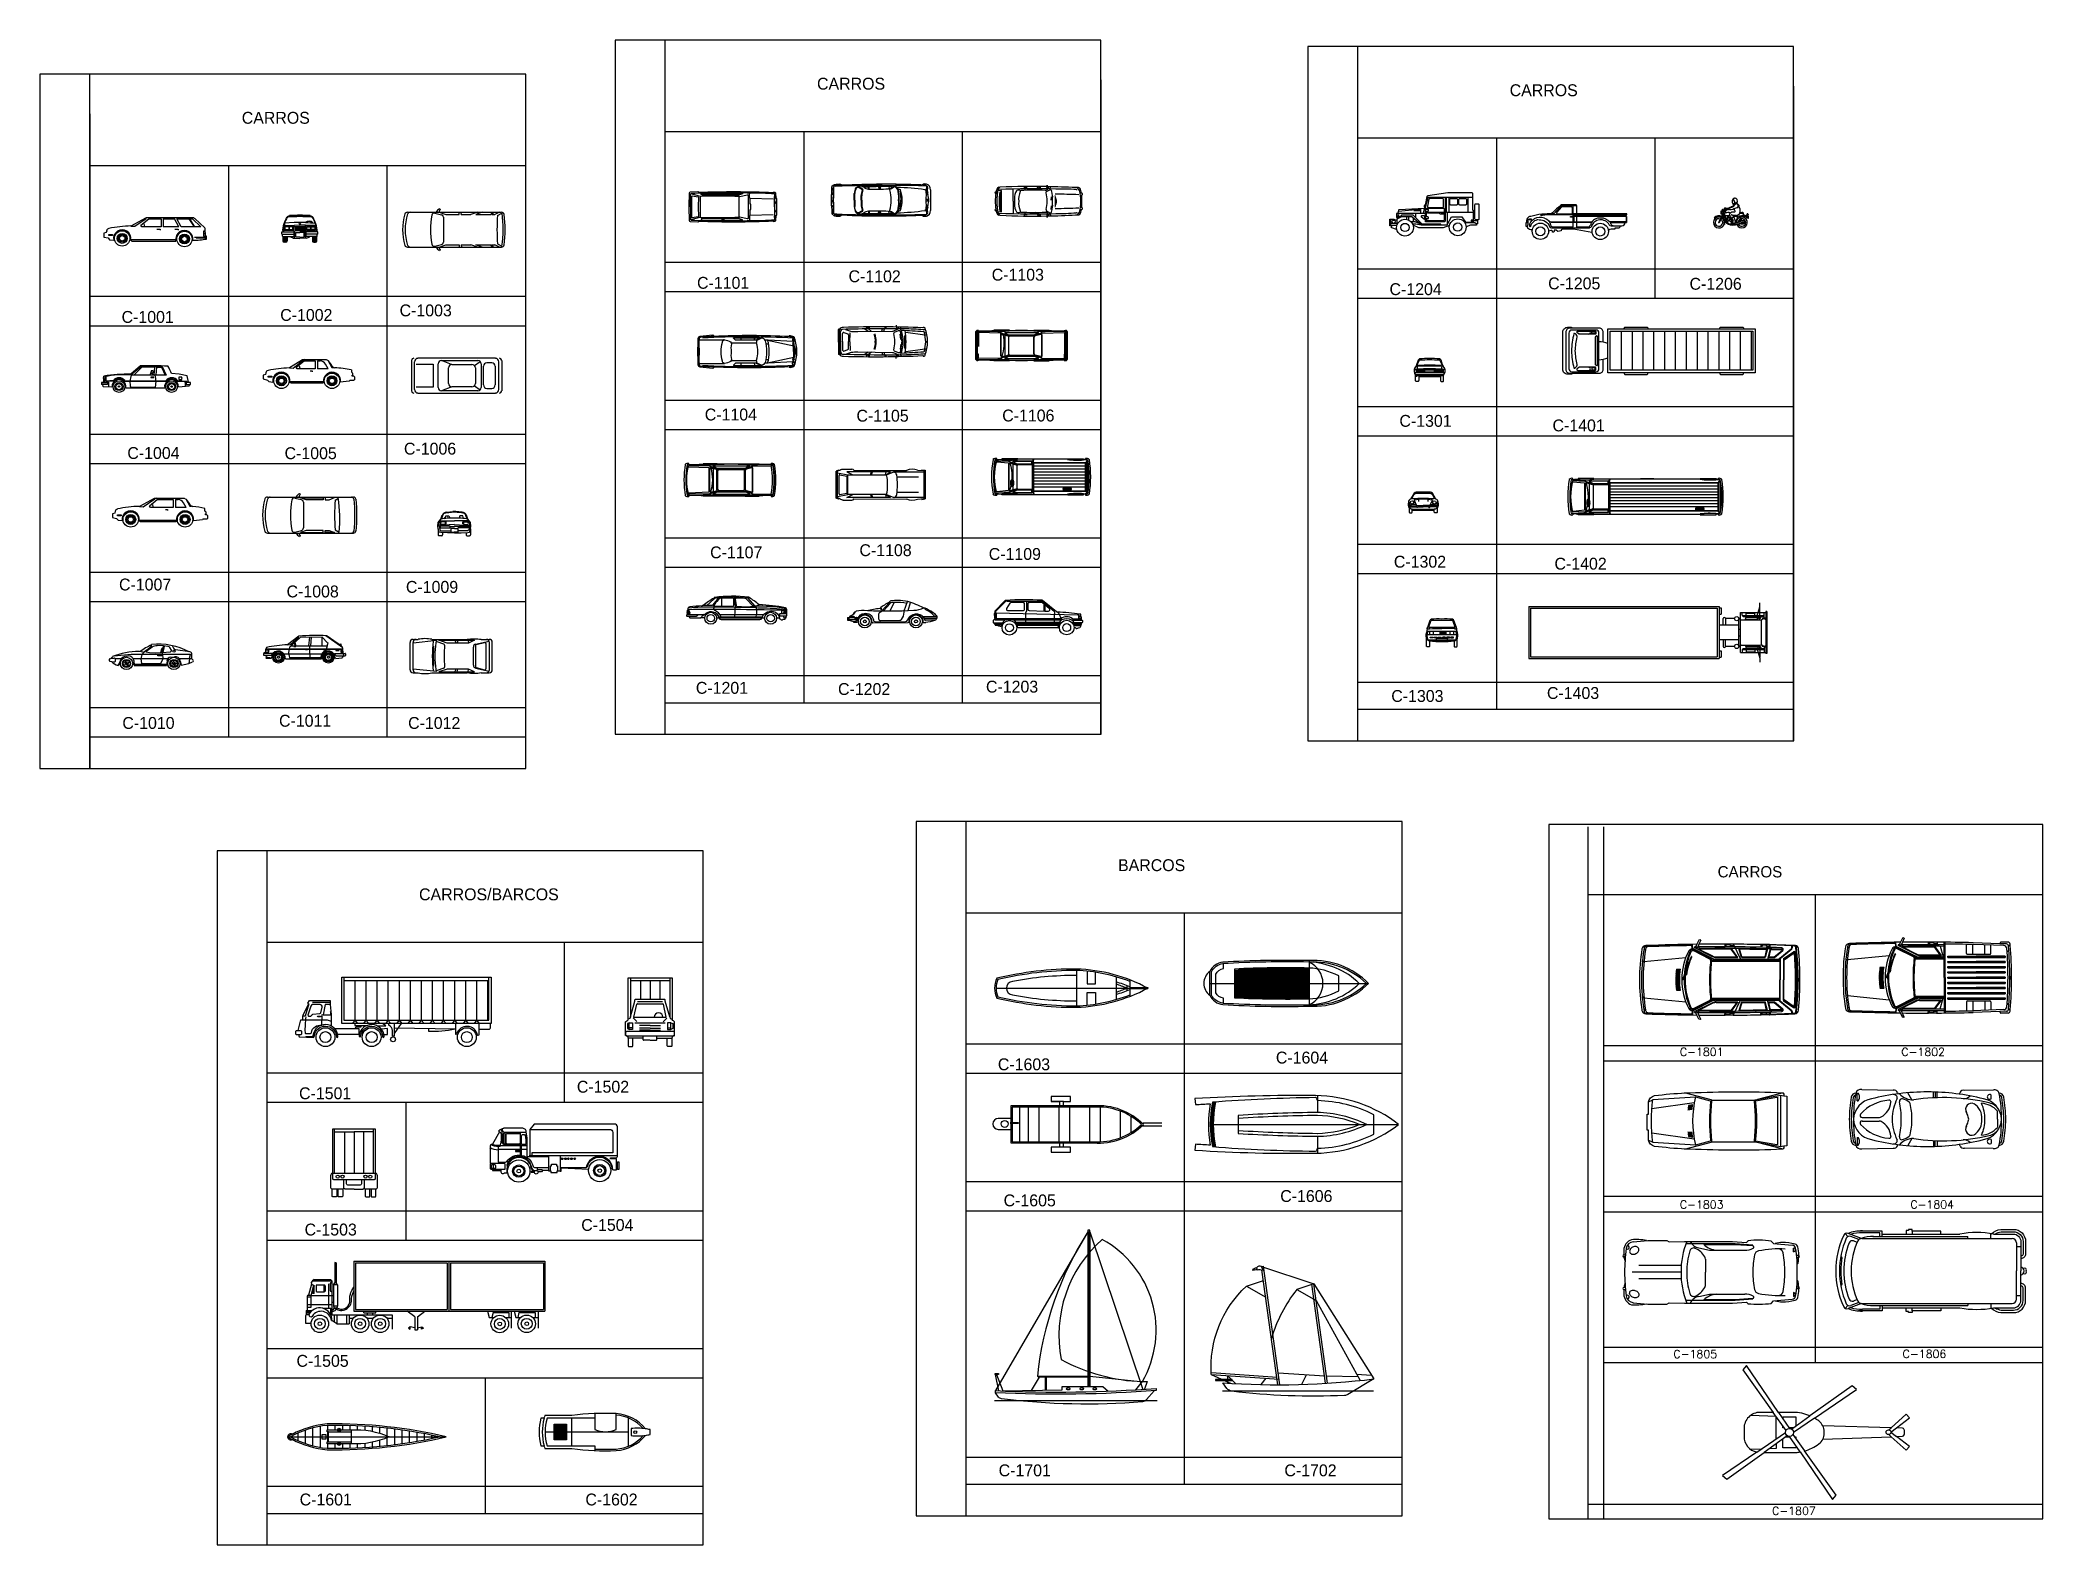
# Model space of a CAD drawing. Extents: x -106 to -5, y -44 to 31.
import ezdxf
from ezdxf.enums import TextEntityAlignment as Align

# ---------------------------------------------------------------- set-up
doc = ezdxf.new("R2010")
doc.units = 0
doc.header["$LTSCALE"] = 100
doc.header["$MEASUREMENT"] = 0
doc.layers.get('0').update_dxf_attribs({"linetype": 'CONTINUOUS'})
for name, color, linetype in [('AUT', 2, 'CONTINUOUS'), ('C-BARCO', 2, 'CONTINUOUS'), ('C-CARRO', 2, 'CONTINUOUS'), ('EXTERN', 2, 'CONTINUOUS'), ('EXTERN-I', 1, 'CONTINUOUS'), ('FOLHA', 3, 'CONTINUOUS'), ('P-ARVORE', 2, 'CONTINUOUS'), ('TABELA3', 3, 'CONTINUOUS')]:
    doc.layers.add(name, color=color, linetype=linetype)
doc.styles.add('SIMPLEX', font='SIMPLEX.SHX')

msp = doc.modelspace()

# ---------------------------------------------------------------- texts
at = {"layer": 'FOLHA', "linetype": 'CONTINUOUS'}
for s, p in [('CARROS', (-67.17, 28.89)), ('CARROS', (-32.24, 28.56)), ('CARROS', (-96.18, 27.17)), ('C-1101', (-73.22, 18.85)), ('C-1102', (-65.58, 19.18)), ('C-1103', (-58.36, 19.26)), ('C-1205', (-30.3, 18.82)), ('C-1206', (-23.17, 18.8)), ('C-1204', (-38.3, 18.53)), ('C-1001', (-102.24, 17.13)), ('C-1002', (-94.24, 17.23)), ('C-1003', (-88.22, 17.46)), ('C-1104', (-72.83, 12.21)), ('C-1105', (-65.18, 12.15)), ('C-1106', (-57.83, 12.16)), ('C-1301', (-37.8, 11.89)), ('C-1401', (-30.08, 11.66)), ('C-1004', (-101.95, 10.27)), ('C-1005', (-94.02, 10.26)), ('C-1006', (-88, 10.49)), ('C-1107', (-72.56, 5.26)), ('C-1108', (-65.03, 5.37)), ('C-1109', (-58.51, 5.18)), ('C-1302', (-38.08, 4.79)), ('C-1402', (-29.98, 4.69)), ('C-1007', (-102.37, 3.64)), ('C-1009', (-87.9, 3.52)), ('C-1008', (-93.92, 3.29)), ('C-1201', (-73.28, -1.57)), ('C-1203', (-58.65, -1.51)), ('C-1202', (-66.11, -1.63)), ('C-1303', (-38.21, -1.98)), ('C-1403', (-30.36, -1.83)), ('C-1010', (-102.2, -3.34)), ('C-1011', (-94.3, -3.23)), ('C-1012', (-87.79, -3.34)), ('BARCOS', (-51.99, -10.51)), ('CARROS/BARCOS', (-87.24, -11.98)), ('C-1603', (-58.05, -20.55)), ('C-1604', (-44.03, -20.21)), ('C-1502', (-79.28, -21.68)), ('C-1501', (-93.29, -22.01)), ('C-1605', (-57.76, -27.41)), ('C-1606', (-43.81, -27.19)), ('C-1503', (-93.01, -28.88)), ('C-1504', (-79.06, -28.65)), ('C-1505', (-93.42, -35.5)), ('C-1701', (-58.01, -41.02)), ('C-1702', (-43.6, -41.02)), ('C-1601', (-93.26, -42.49)), ('C-1602', (-78.85, -42.49))]:
    msp.add_text(s, height=0.6, dxfattribs=at).set_placement(p)

# ---------------------------------------------------------------- blocks, each defined once
blk = doc.blocks.new('C-1102')
at = {"layer": 'C-CARRO', "linetype": 'CONTINUOUS'}
for p, q in [((-4.93, 0.09), (-4.93, 0)), ((-4.93, -0.09), (-4.93, 0)), ((-4.92, 0.58), (-4.92, 0.5)), ((-4.9, 0.46), (-4.88, 0.44)), ((-3.85, 0), (-3.84, 0.33)), ((-3.82, 0), (-3.81, 0.33)), ((-3.82, 0), (-3.81, -0.33)), ((-3.47, 0.56), (-3.63, 0.64)), ((-3.43, 0.58), (-3.62, 0.66)), ((-3.49, 0), (-3.49, 0.23)), ((-3.49, 0), (-3.49, -0.23)), ((-3.45, 0.77), (-3.46, 0.72)), ((-3.46, 0), (-3.46, -0.23)), ((-1.79, 0.71), (-3.4, 0.69)), ((-3.37, 0.67), (-3.12, 0.67)), ((-3.12, 0.56), (-3.12, 0.67)), ((-3.09, 0.56), (-3.09, 0.67)), ((-2.62, 0.68), (-2.6, 0.56)), ((-2.57, 0.79), (-2.57, 0.56)), ((-2.09, 0.68), (-2.1, 0.58)), ((-1.63, 0.57), (-1.53, 0.53)), ((-1.52, 0.52), (-1.49, 0)), ((-1.52, -0.52), (-1.49, 0)), ((0, 0.52), (0, -0.52)), ((-4.98, -0.49), (-4.97, -0.66)), ((-4.92, -0.58), (-4.92, -0.5)), ((-4.9, -0.46), (-4.88, -0.44)), ((-3.85, 0), (-3.84, -0.33)), ((-3.43, -0.58), (-3.62, -0.66)), ((-3.45, -0.77), (-3.46, -0.72)), ((-1.79, -0.71), (-3.4, -0.69)), ((-3.37, -0.67), (-3.12, -0.67)), ((-3.12, -0.56), (-3.12, -0.67)), ((-3.09, -0.56), (-3.09, -0.67)), ((-2.62, -0.68), (-2.6, -0.55)), ((-2.57, -0.79), (-2.57, -0.56)), ((-2.09, -0.68), (-2.1, -0.58)), ((-1.63, -0.57), (-1.53, -0.53))]:
    blk.add_line(p, q, dxfattribs=at)
for points in [[(-5.01, 0, 0.044555), (-4.98, -0.48, 0.044555)], [(-4.98, 0.49), (-4.97, 0.66, -0.248051), (-4.91, 0.75, -0.180272), (-4.58, 0.8)], [(-1.77, 0.72, 0.01358), (-4.46, 0.71, 0.01358)], [(-3.13, 0.56, 0.021086), (-2.12, 0.57, 0.109394), (-1.92, 0.67)], [(-1.81, -0.69, 0.121143), (-2.02, -0.57, -0.418766), (-2.05, -0.51, 0.077439), (-1.98, 0, 0.077439), (-2.05, 0.51, -0.418766), (-2.02, 0.57, 0.121143), (-1.81, 0.69)], [(-4.94, -0.29, 0.14192), (-4.98, -0.46, 0.14192)], [(-3.49, -0.23, 0.088169), (-3.44, -0.5, -0.386508), (-3.47, -0.56), (-3.63, -0.64, -0.352279), (-3.73, -0.61, -0.143804), (-3.81, -0.32)]]:
    blk.add_lwpolyline(points, format="xyb", dxfattribs=at)
blk.add_lwpolyline([(-3.46, 0), (-3.46, 0.23)], dxfattribs=at)
for centre, radius, start, end in [((-2.27, 0.11), 2.74, 172.2266, 182.4311), ((-4.67, 0.44), 0.303, 177.1655, 209.4754), ((-4.89, 0.32), 0.0566, 197.1951, 286.7247), ((-4.86, 0.11), 0.0699, 104.6987, 197.1118), ((-4.74, 0.58), 0.177, 131.0948, 175.8393), ((-4.87, 0.5), 0.0476, 180, 232.173), ((-82.53, 2.33), 77.68, 358.2773, 358.7802), ((-82.53, -2.33), 77.68, 1.2198, 1.7227), ((-4.82, 0.67), 0.0476, 109.8748, 131.0948), ((-4.81, 0.68), 0.0476, 109.105, 178.7802), ((-4.58, 0.01), 0.755, 85.7203, 109.8748), ((-4.72, 0.84), 0.119, 212.6107, 243.1114), ((-4.47, -1.57), 2.28, 90, 98.5572), ((-4.57, 0.68), 0.123, 44.524, 90), ((-4.45, 0.8), 0.0476, 224.524, 273.2779), ((-2.26, -45.69), 46.49, 87.8176, 92.6986), ((-3.28, 0.33), 0.562, 147.7084, 180.4415), ((-3.28, 0.33), 0.533, 147.7084, 180.4415), ((-3.52, 0.36), 0.356, 80.6471, 130.4837), ((-3.66, 0.56), 0.0837, 65.166, 142.7911), ((-3.61, 0.67), 0.00952, 103.7072, 244.8823), ((-3.49, 0.17), 0.529, 80.4641, 103.7072), ((-2.69, 0.23), 0.803, 160.3545, 180.5093), ((-3.49, 0.52), 0.0476, 340.3545, 64.8823), ((-3.41, 0.73), 0.0423, 190.573, 270.2619), ((-3.17, 1.24), 0.605, 241.225, 250.4942), ((-2.69, 0.23), 0.774, 158.548, 180.5093), ((-3.45, 0.53), 0.0476, 338.548, 64.8823), ((-3.09, 0.99), 0.435, 228.1214, 266.535), ((-2.35, -22.82), 23.5, 90.6695, 91.8048), ((-2.42, 0.59), 0.128, 134.1691, 194.0471), ((-2.35, -22.82), 23.5, 88.9507, 90.3829), ((-1.82, 0.81), 0.108, 284.0395, 344.6824), ((-1.91, 0.41), 0.288, 0.1042, 68.6722), ((-1.91, 0.41), 0.317, 0.1042, 68.6722), ((-1.26, -16.27), 17.01, 86.4656, 91.719), ((-1.89, -10.48), 11.12, 81.6532, 88.9109), ((-3.31, 0.14), 1.71, 355.217, 9.1758), ((-3.31, 0.14), 1.74, 355.217, 9.1758), ((-3.31, -0.14), 1.74, 350.8242, 4.783), ((-1.53, 0.51), 0.019, 19.0168, 68.5171), ((-3.15, -0.05), 1.73, 1.3878, 19.0168), ((-3.15, 0.05), 1.73, 340.9832, 358.6122), ((-1.47, 0.26), 0.0701, 239.2361, 290.2989), ((-1.46, 0.07), 0.0465, 229.6228, 310.3772), ((-0.47, 0.92), 0.151, 258.2535, 313.6042), ((-0.33, 0.54), 0.226, 53.7506, 102.3635), ((-0.29, 0.55), 0.267, 74.1741, 105.8259), ((-0.27, 0.54), 0.0286, 258.9021, 310.3254), ((-0.36, 0.69), 0.203, 304.1056, 318.7143), ((0.03, 0.45), 0.272, 162.7049, 211.6591), ((-0.23, 0.28), 0.0286, 357.4001, 67.4842), ((-0.27, 0.54), 0.273, 356.2059, 76.6964), ((-0.21, 0.68), 0.0286, 5.7666, 85.4427), ((-0.21, 0.64), 0.0773, 269.3757, 71.5121), ((-0.37, 0.66), 0.188, 330.2706, 5.7666), ((-0.18, 0.56), 0.0286, 150.2706, 239.9719), ((-72.88, 3.58), 72.75, 357.1822, 357.4113), ((-0.24, 0.68), 0.0597, 0.219, 48.3701), ((-0.21, 0.51), 0.0286, 19.5154, 59.9719), ((-0.17, 0.3), 0.0286, 114.3718, 177.4178), ((-0.23, 0.29), 0.0286, 357.4113, 31.6591), ((-0.15, 0), 0.0417, 0, 180), ((-0.51, 0.4), 0.352, 351.3898, 19.5154), ((-0.19, 0.35), 0.0286, 294.3718, 351.3898), ((0.25, 0.49), 0.414, 165.658, 199.5517), ((-0.11, 0.29), 0.0286, 114.1191, 201.565), ((-0.8, 0.02), 0.712, 357.8332, 21.565), ((-0.8, -0.02), 0.712, 338.435, 2.1668), ((-4.86, -0.65), 0.114, 184.6621, 240.3866), ((-4.89, -0.32), 0.0566, 73.2753, 162.8049), ((-4.86, -0.11), 0.0699, 162.8882, 255.3013), ((-4.87, -0.5), 0.0476, 127.827, 180), ((-4.74, -0.58), 0.177, 184.1607, 228.9052), ((-4.67, -0.33), 0.487, 240.3866, 281.2628), ((-4.81, -0.68), 0.0476, 181.2198, 250.895), ((-4.82, -0.67), 0.0476, 228.9052, 250.1252), ((-4.58, -0.01), 0.755, 250.1252, 274.2797), ((-4.72, -0.84), 0.119, 116.8886, 147.3893), ((-4.47, 1.57), 2.28, 261.4428, 270), ((-4.57, -0.68), 0.123, 270, 315.476), ((-4.45, -0.8), 0.0476, 86.7221, 135.476), ((-2.79, 48.83), 49.57, 268.0686, 271.1806), ((-2.26, 45.69), 46.49, 267.3014, 272.1824), ((-3.28, -0.33), 0.562, 179.5585, 212.2916), ((-3.52, -0.36), 0.356, 229.5163, 279.3529), ((-3.61, -0.67), 0.00952, 115.1177, 256.2928), ((-3.49, -0.17), 0.529, 256.2928, 279.5359), ((-2.69, -0.23), 0.774, 179.4907, 201.452), ((-3.17, -1.24), 0.605, 109.5058, 118.775), ((-3.41, -0.73), 0.0423, 89.7381, 169.427), ((-3.45, -0.53), 0.0476, 295.1177, 21.452), ((-3.09, -0.99), 0.435, 93.465, 131.8786), ((-2.81, -12.49), 11.94, 86.7056, 91.5374), ((-2.35, 22.82), 23.5, 268.1952, 269.3305), ((-2.42, -0.59), 0.128, 165.9529, 225.8309), ((-2.35, 22.82), 23.5, 269.6171, 271.0493), ((-2.24, -1.08), 0.522, 51.4433, 76.4153), ((-1.91, -0.41), 0.288, 291.3278, 359.8958), ((-1.82, -0.81), 0.108, 15.3176, 75.9605), ((-1.91, -0.41), 0.317, 291.3278, 359.8958), ((-1.26, 16.27), 17.01, 268.281, 273.5344), ((-1.89, 10.48), 11.12, 271.0891, 278.3468), ((-3.31, -0.14), 1.71, 350.8242, 4.783), ((-1.53, -0.51), 0.019, 291.4829, 340.9832), ((-1.47, -0.26), 0.0701, 69.7011, 120.7639), ((-1.46, -0.07), 0.0465, 49.6228, 130.3772), ((-0.47, -0.92), 0.151, 46.3958, 101.7465), ((-0.33, -0.54), 0.226, 257.6365, 306.2494), ((-0.29, -0.55), 0.267, 254.1741, 285.8259), ((-0.27, -0.54), 0.0286, 49.6746, 101.0979), ((-0.36, -0.69), 0.203, 41.2857, 55.8944), ((0.03, -0.45), 0.272, 148.3409, 197.2951), ((-0.23, -0.28), 0.0286, 292.5158, 2.5999), ((-72.88, -3.58), 72.75, 2.5887, 2.8178), ((-0.27, -0.54), 0.273, 283.3036, 3.7941), ((-0.18, -0.56), 0.0286, 120.0281, 209.7294), ((-0.21, -0.64), 0.0773, 288.4879, 90.6243), ((-0.37, -0.66), 0.188, 354.2334, 29.7294), ((-0.21, -0.68), 0.0286, 274.5573, 354.2334), ((-0.15, 0), 0.0417, 180, 0), ((-0.23, -0.29), 0.0286, 328.3409, 2.5887), ((-0.17, -0.3), 0.0286, 182.5822, 245.6282), ((-0.21, -0.51), 0.0286, 300.0281, 340.4846), ((-0.24, -0.68), 0.0597, 311.6299, 359.781), ((-0.19, -0.35), 0.0286, 8.6102, 65.6282), ((-0.51, -0.4), 0.352, 340.4846, 8.6102), ((0.25, -0.49), 0.414, 160.4483, 194.342), ((-0.11, -0.29), 0.0286, 158.435, 245.8809)]:
    blk.add_arc(centre, radius, start, end, dxfattribs=at)
blk = doc.blocks.new('C-1103')
at = {"layer": 'C-CARRO', "linetype": 'CONTINUOUS'}
for p, q in [((-4.28, 0.38), (-4.34, 0.4)), ((-4.33, 0.46), (-4.27, 0.45)), ((-4.27, 0.45), (-4.28, 0.38)), ((-4.19, 0.25), (-4.1, 0.25)), ((-4.19, 0.22), (-4.1, 0.22)), ((-4.19, 0.19), (-4.1, 0.19)), ((-4.19, 0.16), (-4.1, 0.16)), ((-4.19, 0.13), (-4.1, 0.13)), ((-4.19, 0.09), (-4.1, 0.09)), ((-4.19, 0.06), (-4.1, 0.06)), ((-4.19, 0.03), (-4.1, 0.03)), ((-4.19, 0), (-4.1, 0)), ((-4.18, 0.32), (-4.1, 0.32)), ((-4.18, 0.28), (-4.1, 0.28)), ((-4.17, 0.38), (-4.1, 0.38)), ((-4.17, 0.35), (-4.1, 0.35)), ((-4.16, 0.41), (-4.1, 0.41)), ((-4.15, 0.44), (-4.1, 0.44)), ((-4.14, 0.48), (-4.1, 0.48)), ((-3.47, 0), (-3.47, 0.61)), ((-3.47, 0), (-3.47, -0.61)), ((-2.76, 0.69), (-2.87, 0.69)), ((-2.28, 0.63), (-2.21, 0.75)), ((-2.19, 0.69), (-2.08, 0.69)), ((-1.62, 0.63), (-1.57, 0.73)), ((-1.53, 0.15), (-1.54, 0.15)), ((-1.54, 0.15), (-1.52, 0.15)), ((-1.52, 0.14), (-1.54, 0.14)), ((-1.47, 0.26), (-1.53, 0.15)), ((-1.52, 0.15), (-1.52, 0.14)), ((-1.37, 0.31), (-1.36, 0.31)), ((-1.37, 0.27), (-1.34, 0.27)), ((-1.37, 0.24), (-1.33, 0.24)), ((-1.37, 0.21), (-1.32, 0.21)), ((-1.37, 0.18), (-1.31, 0.18)), ((-1.37, 0.15), (-1.3, 0.15)), ((-1.37, 0.11), (-1.29, 0.11)), ((-1.37, 0.08), (-1.28, 0.08)), ((-1.37, 0.05), (-1.27, 0.05)), ((-1.37, 0.02), (-1.26, 0.02)), ((-4.28, -0.38), (-4.34, -0.39)), ((-4.33, -0.46), (-4.27, -0.45)), ((-4.27, -0.45), (-4.28, -0.38)), ((-4.19, -0.03), (-4.1, -0.03)), ((-4.19, -0.06), (-4.1, -0.06)), ((-4.19, -0.09), (-4.1, -0.09)), ((-4.19, -0.12), (-4.1, -0.12)), ((-4.19, -0.15), (-4.1, -0.15)), ((-4.19, -0.19), (-4.1, -0.19)), ((-4.19, -0.22), (-4.1, -0.22)), ((-4.19, -0.25), (-4.1, -0.25)), ((-4.18, -0.28), (-4.1, -0.28)), ((-4.18, -0.31), (-4.1, -0.31)), ((-4.17, -0.35), (-4.1, -0.35)), ((-4.17, -0.38), (-4.1, -0.38)), ((-4.16, -0.41), (-4.1, -0.41)), ((-4.15, -0.44), (-4.1, -0.44)), ((-4.14, -0.47), (-4.1, -0.47)), ((-2.76, -0.68), (-2.87, -0.68)), ((-2.28, -0.62), (-2.21, -0.75)), ((-2.19, -0.68), (-2.08, -0.68)), ((-1.62, -0.62), (-1.57, -0.73)), ((-1.55, -0.41), (-1.54, -0.22)), ((-1.54, -0.3), (-1.52, -0.3)), ((-1.53, -0.3), (-1.54, -0.3)), ((-1.52, -0.31), (-1.54, -0.31)), ((-1.47, -0.2), (-1.53, -0.3)), ((-1.52, -0.3), (-1.52, -0.31)), ((-1.37, -0.02), (-1.26, -0.02)), ((-1.37, -0.05), (-1.27, -0.05)), ((-1.37, -0.08), (-1.28, -0.08)), ((-1.37, -0.11), (-1.29, -0.11)), ((-1.37, -0.14), (-1.3, -0.14)), ((-1.37, -0.18), (-1.31, -0.18)), ((-1.37, -0.21), (-1.32, -0.21)), ((-1.37, -0.24), (-1.33, -0.24)), ((-1.37, -0.27), (-1.34, -0.27)), ((-1.37, -0.3), (-1.36, -0.3))]:
    blk.add_line(p, q, dxfattribs=at)
for points in [[(-1.77, 0.74, 0.022134), (-4.12, 0.71, 0.089767), (-4.16, 0.7, 0.37104), (-4.28, 0.65, 0.021841), (-4.33, 0.46)], [(-4.16, 0.7, 0.228086), (-4.22, 0.63, 0.059235), (-4.3, 0)], [(-4.3, 0, 0.059235), (-4.22, -0.62, 0.228086), (-4.16, -0.69, 0.022134)], [(-1.28, 0.62, 0.012165), (-4.2, 0.6, 0.012165)], [(-3.3, 0.53, 0.161532), (-3.4, 0.13, 0.050047), (-3.41, 0, 0.050047)], [(-3.41, 0, 0.050047), (-3.4, -0.13, 0.161532), (-3.3, -0.53, 0.161532)], [(-3.3, 0.53, -0.395157), (-3.13, 0.57, -0.355302), (-3.11, 0.51, -0.066154), (-3.12, 0.49, 0.107947), (-3.19, 0, 0.107947), (-3.12, -0.48, -0.066154), (-3.11, -0.51, -0.355302), (-3.13, -0.57, -0.395157), (-3.3, -0.53)], [(-2.91, 0.75, 0.297335), (-2.88, 0.62, 0.297335)], [(-1.81, 0.43, -0.340328), (-1.78, 0.49), (-1.62, 0.58, -0.501045), (-1.54, 0.55)], [(-1.81, -0.42, 0.082805), (-1.76, -0.01), (-1.76, 0.01, 0.082805), (-1.81, 0.43, 0.082805)], [(-0.03, 0.41, 0.008462), (-0.05, 0.54), (-0.05, 0.55, 0.44775), (-0.23, 0.69, -0.027638), (-0.28, 0.69, 0.046096), (-0.32, 0.69, 0.007519), (-1.75, 0.74)], [(-1.54, -0.55, 0.076455), (-1.48, 0), (-1.48, 0, 0.076455), (-1.54, 0.55, 0.076455)], [(-0.24, 0.56, 0.085819), (-0.29, 0.59, 0.016), (-1.31, 0.62, 0.016883)], [(-0.28, -0.68, 0.260573), (-0.13, -0.54, 0.072218), (-0.05, -0.01), (-0.05, 0.01, 0.072218), (-0.13, 0.54, 0.260075), (-0.28, 0.69, 0.007519)], [(-0.08, 0.31), (-0.02, 0.31, 0.414214), (0.02, 0.34), (0.02, 0.38, 0.414214), (-0.02, 0.41), (-0.1, 0.41)], [(0, 0, 0.019705), (-0.02, 0.31, 0.019705)], [(-0.02, -0.31, 0.019705), (0, 0, 0.019705)], [(-4.33, -0.46, 0.021841), (-4.28, -0.64, 0.37104), (-4.16, -0.69, 0.089767), (-4.12, -0.7, 0.022134), (-1.77, -0.74, 0.022612)], [(-4.2, -0.6, 0.012165), (-1.28, -0.62, 0.012165)], [(-1.81, -0.42, 0.340328), (-1.78, -0.48), (-1.62, -0.58, 0.501045), (-1.54, -0.55)], [(-1.75, -0.74, 0.007519), (-0.32, -0.69, 0.045629), (-0.28, -0.68, -0.027425), (-0.23, -0.69, 0.438872), (-0.05, -0.54, 0.00821), (-0.03, -0.41, 0.00821)], [(-1.31, -0.62, 0.016), (-0.29, -0.58, 0.085819), (-0.24, -0.56)], [(-0.1, -0.41), (-0.02, -0.41, 0.414214), (0.02, -0.38), (0.02, -0.34, 0.414214), (-0.02, -0.31), (-0.08, -0.31)]]:
    blk.add_lwpolyline(points, format="xyb", dxfattribs=at)
for points in [[(-4.23, -0.52), (-4.05, -0.53), (-4.05, 0), (-4.05, 0.54), (-4.23, 0.53)], [(-1.55, 0.05), (-1.54, 0.23)]]:
    blk.add_lwpolyline(points, dxfattribs=at)
for points in [[(-1.77, 0.69), (-1.76, 0.81), (-1.75, 0.8), (-1.75, 0.69), (-1.76, 0.68)], [(-1.77, -0.68), (-1.76, -0.81), (-1.75, -0.8), (-1.75, -0.68), (-1.76, -0.68)]]:
    blk.add_lwpolyline(points, close=True, dxfattribs=at)
for centre, radius, start, end in [((-4.35, 0.43), 0.0358, 59.0259, 280.1268), ((-2.2, 0.04), 2.17, 170.4623, 180.9135), ((-2.2, -0.03), 2.17, 179.0865, 189.5377), ((-2.37, -16.76), 17.32, 88.2685, 92.3763), ((-2.98, 0.54), 0.134, 5.4232, 39.5781), ((-2.41, 0.62), 0.0925, 320.7624, 7.7153), ((-2.29, 0.61), 0.0656, 308.4398, 17.7719), ((-1.85, 0.7), 0.148, 269.2358, 330.3354), ((-1.73, 0.59), 0.113, 44.8604, 104.3585), ((-1.59, -33.15), 33.51, 87.5448, 89.5969), ((-4.35, -0.43), 0.0358, 79.8732, 300.9741), ((-2.37, 16.76), 17.32, 267.6237, 271.7315), ((-2.8, -0.71), 0.117, 132.8149, 199.0511), ((-2.98, -0.54), 0.134, 320.4219, 354.5768), ((-2.41, -0.61), 0.0925, 352.2847, 39.2376), ((-2.29, -0.61), 0.0656, 342.2281, 51.5602), ((-1.85, -0.7), 0.148, 29.6646, 90.7642), ((-1.73, -0.58), 0.113, 255.6415, 315.1396), ((-1.59, 33.15), 33.51, 270.4031, 272.4552)]:
    blk.add_arc(centre, radius, start, end, dxfattribs=at)
blk = doc.blocks.new('C-1104')
at = {"layer": 'C-CARRO', "linetype": 'CONTINUOUS'}
for p, q in [((-4.93, 0.6), (-3.69, 0.6)), ((-3.29, 0.44), (-2.03, 0.44)), ((-1.84, 0.68), (-1.71, 0.73)), ((-1.71, 0.73), (-1.66, 0.79)), ((-1.55, 0.39), (-1.43, 0.39)), ((-0.19, 0.4), (-0.19, 0.39)), ((-0.15, 0), (-0.15, 0.3)), ((-0.15, 0), (-0.15, -0.3)), ((-0.14, 0.39), (-0.14, 0.4)), ((-0.12, 0), (-0.14, 0.3)), ((-0.12, 0), (-0.14, -0.3)), ((-0.1, 0), (-0.13, 0.29)), ((-0.07, 0), (-0.13, 0.29)), ((-0.07, 0), (-0.13, -0.29)), ((-0.1, 0), (-0.13, -0.29)), ((-4.93, -0.6), (-3.69, -0.6)), ((-1.84, -0.68), (-1.71, -0.73)), ((-1.71, -0.73), (-1.66, -0.79)), ((-1.55, -0.39), (-1.43, -0.39)), ((-0.19, -0.39), (-0.19, -0.38)), ((-0.14, -0.38), (-0.14, -0.39))]:
    blk.add_line(p, q, dxfattribs=at)
for points in [[(-4.89, -0.76, 0.003227), (-4.23, -0.83, 0.279868), (-4.2, -0.81), (-4.17, -0.76, 0.02249), (-0.38, -0.75, 0.349009), (-0.38, -0.79, 0.154989), (-0.15, -0.74, 0.184356), (-0.11, -0.68, 0.08547), (0, 0, 0.08547), (-0.11, 0.68, 0.184356), (-0.15, 0.74, 0.154989), (-0.38, 0.79, 0.349009), (-0.38, 0.76, 0.02249), (-4.17, 0.77), (-4.2, 0.81, 0.279868), (-4.23, 0.83, 0.003227), (-4.89, 0.76, 0.373344), (-4.99, 0.66, 0.00947), (-5, 0, 0.00947), (-4.99, -0.66, 0.373344)], [(-3.82, 0, -0.064993), (-3.75, 0.48, -0.21714), (-3.67, 0.59, -0.168134), (-3.64, 0.6, -0.088439), (-3.35, 0.5, -0.319083), (-3.3, 0.39, 0.070059), (-3.31, 0, 0.070059), (-3.3, -0.39, -0.319083), (-3.35, -0.5, -0.088439), (-3.64, -0.6, -0.168134), (-3.67, -0.59, -0.21714), (-3.75, -0.48, -0.064993)], [(-1.85, 0.7, -0.803162), (-1.85, 0.68), (-2.04, 0.59, -0.109162), (-2.06, 0.58), (-3.08, 0.58, -0.20074), (-3.11, 0.6), (-3.19, 0.68, -0.66564), (-3.19, 0.7)], [(-0.13, 0.6, 0.054239), (-0.13, 0.63, 0.068074), (-0.14, 0.66, 0.105457), (-0.15, 0.68, 0.193515), (-0.17, 0.68, 0.167002), (-0.18, 0.68, 0.105457), (-0.2, 0.66, 0.068074), (-0.21, 0.63, 0.054239), (-0.21, 0.6, 0.054239), (-0.21, 0.57, 0.068074), (-0.2, 0.55, 0.105457), (-0.18, 0.53, 0.167002), (-0.17, 0.53, 0.167002), (-0.15, 0.53, 0.105457), (-0.14, 0.55, 0.068074), (-0.13, 0.57, 0.054239)], [(-1.85, -0.7, 0.803162), (-1.85, -0.68), (-2.04, -0.59, 0.109162), (-2.06, -0.58), (-3.08, -0.58, 0.20074), (-3.11, -0.6), (-3.19, -0.68, 0.66564), (-3.19, -0.7)], [(-0.13, -0.6, -0.054239), (-0.13, -0.63, -0.068074), (-0.14, -0.66, -0.105457), (-0.15, -0.68, -0.193515), (-0.17, -0.68, -0.167002), (-0.18, -0.67, -0.105457), (-0.2, -0.66, -0.068074), (-0.21, -0.63, -0.054239), (-0.21, -0.6, -0.054239), (-0.21, -0.57, -0.068074), (-0.2, -0.55, -0.105457), (-0.18, -0.53, -0.167002), (-0.17, -0.52, -0.167002), (-0.15, -0.53, -0.105457), (-0.14, -0.55, -0.068074), (-0.13, -0.57, -0.054239)]]:
    blk.add_lwpolyline(points, format="xyb", close=True, dxfattribs=at)
for points in [[(-4.17, 0.77, 0.003924), (-4.83, 0.73, 0.377516), (-4.93, 0.63, 0.016287), (-4.95, 0, 0.016287), (-4.93, -0.63, 0.377516), (-4.83, -0.73, 0.003924), (-4.17, -0.76, 0.060462)], [(-4.95, -0.18), (-4.94, -0.18, 0.414214), (-4.91, -0.15), (-4.91, 0), (-4.91, 0.15, 0.414214), (-4.94, 0.19), (-4.95, 0.19)], [(-0.17, 0.68, 0.027495), (-4.76, 0.69, 0.027495)], [(-1.75, 0.68, 0.157061), (-1.81, 0.67), (-1.98, 0.58, 0.350336), (-2.03, 0.46, 0.350336)], [(-1.97, 0, 0.081481), (-2.03, 0.43, 0.056473), (-2.03, 0.46)], [(-1.51, 0, 0.063137), (-1.58, 0.54, 0.244551), (-1.75, 0.68, 0.255869)], [(-1.75, -0.67, 0.244551), (-1.58, -0.54, 0.063137), (-1.51, 0, 0.062132)], [(-0.15, -0.3), (-1.47, -0.58, 0.073364), (-1.39, 0, 0.073364), (-1.47, 0.58), (-0.15, 0.3)], [(-0.1, 0.65, 0.247213), (-0.17, 0.72, 0.060359), (-0.38, 0.76, 0.022488)], [(-2.03, -0.46, 0.350336), (-1.98, -0.58), (-1.81, -0.67, 0.157061), (-1.75, -0.67)], [(-0.38, -0.75, 0.060359), (-0.17, -0.72, 0.247213), (-0.1, -0.65)]]:
    blk.add_lwpolyline(points, format="xyb", dxfattribs=at)
for points in [[(-0.19, 0.51), (-1.44, 0.58), (-1.6, 0.58)], [(-0.16, 0), (-0.16, 0.3), (-0.13, 0.3), (-0.04, 0), (0, 0)], [(-0.16, 0), (-0.16, -0.3), (-0.13, -0.3), (-0.04, 0), (0, 0)], [(-3.29, -0.44), (-2.03, -0.44)], [(-0.19, -0.51), (-1.44, -0.58), (-1.6, -0.58)]]:
    blk.add_lwpolyline(points, dxfattribs=at)
for centre, radius, start, end in [((-3.9, -1.45), 2.06, 82.6987, 84.3133), ((-2.97, 0.72), 0.153, 352.9344, 32.8296), ((-3.02, 0.64), 0.214, 345.6781, 14.8095), ((-2.26, 0.69), 0.151, 320.7332, 8.311), ((-3.3, -0.04), 1.33, 343.3265, 1.9594), ((-0.07, 0.45), 0.137, 143.6761, 201.5045), ((-0.32, 0.32), 0.143, 356.616, 28.9253), ((0, 0.48), 0.164, 161.2266, 210.4509), ((-0.46, 0.34), 0.328, 352.3457, 7.6543), ((-2.55, 40.95), 41.7, 266.9731, 273.2729), ((-3.9, 1.45), 2.06, 275.6867, 277.3013), ((-2.97, -0.72), 0.153, 327.1704, 7.0656), ((-3.02, -0.64), 0.214, 345.1905, 14.3219), ((-2.26, -0.68), 0.151, 351.689, 39.2668), ((-2.2, -0.4), 0.176, 339.9052, 352.8342), ((-0.43, 0.14), 0.894, 273.6185, 273.6422), ((-0.07, -0.45), 0.137, 158.4955, 216.3239), ((-0.32, -0.32), 0.143, 331.0747, 3.384), ((0, -0.48), 0.164, 149.5491, 198.7734), ((-0.46, -0.34), 0.328, 352.3457, 7.6543)]:
    blk.add_arc(centre, radius, start, end, dxfattribs=at)
blk = doc.blocks.new('C-1105')
at = {"layer": 'C-CARRO', "linetype": 'CONTINUOUS'}
for p, q in [((-4.49, 0.02), (-4.49, 0.62)), ((-4.49, -0.02), (-4.49, 0.02)), ((-4.44, 0.64), (-4.47, 0.64)), ((-4.44, 0.01), (-4.44, 0.63)), ((-4.44, 0.01), (-4.44, -0.63)), ((-4.38, 0.02), (-4.38, 0.51)), ((-4.38, 0.02), (-4.38, -0.51)), ((-4.28, 0), (-4.28, 0.42)), ((-4.21, 0.47), (-4.01, 0.39)), ((-3.98, 0.34), (-3.98, 0.01)), ((-2.99, 0.52), (-3.16, 0.64)), ((-2.97, 0.65), (-3.09, 0.74)), ((-2.99, 0.7), (-2.91, 0.7)), ((-2.82, 0.52), (-2.97, 0.65)), ((-2.3, 0.53), (-2.26, 0.65)), ((-2.2, 0.53), (-2.17, 0.65)), ((-2.17, 0.71), (-2.06, 0.71)), ((-1.58, 0.84), (-1.58, 0.75)), ((-1.53, 0.7), (-1.47, 0.69)), ((-1.45, 0.67), (-1.45, 0.65)), ((-1.34, 0.12), (-1.37, 0.38)), ((-1.36, 0.66), (-1.33, 0.73)), ((-1.34, 0.25), (-1.36, 0.24)), ((-1.3, 0.43), (-1.34, 0.25)), ((-1.18, 0.3), (-1.11, 0.3)), ((-1.18, 0.27), (-1.11, 0.27)), ((-1.18, 0.23), (-1.11, 0.23)), ((-1.18, 0.2), (-1.11, 0.2)), ((-1.18, 0.17), (-1.11, 0.17)), ((-1.18, 0.14), (-1.11, 0.14)), ((-1.18, 0.11), (-1.11, 0.11)), ((-1.18, 0.08), (-1.11, 0.08)), ((-1.18, 0.05), (-1.11, 0.05)), ((-1.18, 0.01), (-1.11, 0.01)), ((-1.1, 0.49), (-0.13, 0.35)), ((-0.15, 0.45), (-0.06, 0.46)), ((-0.13, 0.35), (-0.04, 0.35)), ((-4.49, -0.02), (-4.49, -0.62)), ((-4.44, -0.64), (-4.47, -0.64)), ((-4.42, -0.63), (-4.38, -0.63)), ((-4.36, -0.61), (-4.36, -0.56)), ((-3.9, -0.42), (-3.92, -0.46)), ((-3.91, 0), (-3.9, -0.42)), ((-2.99, -0.52), (-3.16, -0.64)), ((-2.97, -0.65), (-3.09, -0.74)), ((-2.99, -0.7), (-2.91, -0.7)), ((-2.82, -0.52), (-2.97, -0.65)), ((-2.3, -0.53), (-2.26, -0.65)), ((-2.2, -0.53), (-2.17, -0.65)), ((-2.17, -0.71), (-2.06, -0.71)), ((-1.58, -0.84), (-1.58, -0.75)), ((-1.53, -0.7), (-1.47, -0.69)), ((-1.45, -0.67), (-1.45, -0.65)), ((-1.34, -0.12), (-1.37, -0.38)), ((-1.34, -0.25), (-1.36, -0.25)), ((-1.36, -0.66), (-1.33, -0.73)), ((-1.3, -0.43), (-1.34, -0.25)), ((-1.18, -0.01), (-1.11, -0.01)), ((-1.18, -0.05), (-1.11, -0.05)), ((-1.18, -0.08), (-1.11, -0.08)), ((-1.18, -0.11), (-1.11, -0.11)), ((-1.18, -0.14), (-1.11, -0.14)), ((-1.18, -0.17), (-1.11, -0.17)), ((-1.18, -0.2), (-1.11, -0.2)), ((-1.18, -0.24), (-1.11, -0.24)), ((-1.18, -0.27), (-1.11, -0.27)), ((-1.18, -0.3), (-1.11, -0.3)), ((-0.15, -0.45), (-0.06, -0.46))]:
    blk.add_line(p, q, dxfattribs=at)
for points in [[(-0.09, 0.6, 0.008534), (-1.06, 0.65, 0.010504), (-4.31, 0.62, 0.399706), (-4.36, 0.57, -0.409381), (-4.41, 0.51), (-4.44, 0.51)], [(-4.36, 0.56), (-4.36, 0.61, 0.414214), (-4.38, 0.63), (-4.42, 0.63)], [(-4.28, 0.01), (-4.28, -0.42, 0.526698), (-4.21, -0.47), (-4.01, -0.39, 0.310017), (-3.98, -0.34), (-3.98, 0.01)], [(0, 0, 0.08858), (-0.12, 0.68, 0.315556), (-0.17, 0.72), (-0.21, 0.72), (-0.21, 0.72, -0.429001), (-0.23, 0.7, 0.01892), (-4.23, 0.72, 0.019147)], [(-4.13, 0.62), (-3.84, 0.52, 0.018848), (-3.52, 0.51), (-1.77, 0.54, 0.096165), (-1.69, 0.55), (-1.47, 0.65)], [(-2.64, -0.39, 0.071428), (-2.58, -0.01), (-2.58, 0.01, 0.071428), (-2.64, 0.39)], [(-1.64, 0, 0.034633), (-1.69, 0.42, -0.359343), (-1.66, 0.48), (-1.46, 0.56, -0.463673), (-1.38, 0.52, -0.017325), (-1.31, 0.12, -0.070894), (-1.31, -0.12, -0.017325), (-1.38, -0.52, -0.463673), (-1.46, -0.56), (-1.66, -0.48, -0.359343), (-1.69, -0.42, 0.034633), (-1.64, 0)], [(-1.22, 0, 0.116957), (-1.36, 0.65, 0.116957)], [(-4.44, -0.51), (-4.41, -0.51, -0.409381), (-4.36, -0.57, 0.399706), (-4.31, -0.62, 0.010504), (-1.06, -0.65, 0.008534), (-0.09, -0.6)], [(-4.23, -0.73, 0.01892), (-0.23, -0.7, -0.429001), (-0.21, -0.72), (-0.21, -0.72), (-0.17, -0.72, 0.315556), (-0.12, -0.68, 0.08858), (0, 0)], [(-4.13, -0.62), (-3.84, -0.53, -0.018848), (-3.52, -0.51), (-1.77, -0.54, -0.096165), (-1.69, -0.56), (-1.47, -0.65)], [(-2.69, -0.37, 0.115466), (-2.63, 0, 0.115466)], [(-1.36, -0.65, 0.116957), (-1.22, 0, 0.116957)]]:
    blk.add_lwpolyline(points, format="xyb", dxfattribs=at)
for points in [[(-3.91, 0), (-3.9, 0.42), (-3.92, 0.45)], [(-0.07, 0), (-0.07, 0.02), (-0.03, 0.02), (-0.03, 0), (-0.03, -0.03), (-0.07, -0.03), (-0.07, 0), (-0.09, 0), (-0.02, 0)], [(-1.1, -0.49), (-0.13, -0.35), (-0.04, -0.35)]]:
    blk.add_lwpolyline(points, dxfattribs=at)
for centre, radius, start, end in [((-4.47, 0.62), 0.0211, 90, 180), ((-4.23, 0.44), 0.279, 91.8429, 137.9318), ((-4.23, 0.42), 0.0527, 68.8973, 180), ((-4.03, 0.34), 0.0527, 0, 68.8973), ((-3.45, 0.06), 0.822, 355.6891, 22.0353), ((-1.53, 0.75), 0.0527, 180, 262.5194), ((-1.47, 0.67), 0.0211, 0, 82.5194), ((-4.16, -56.56), 57.2, 86.0303, 87.1583), ((-6.43, -0.12), 5.35, 1.3106, 7.3713), ((-0.21, 0.46), 0.0527, 13.4685, 84.8993), ((-2.47, -0.09), 2.38, 2.0617, 13.4685), ((-4.47, -0.62), 0.0211, 180, 270), ((-4.23, -0.45), 0.279, 222.0682, 268.1571), ((-4.38, -0.61), 0.0211, 270, 0), ((-1.53, -0.75), 0.0527, 97.4806, 180), ((-1.47, -0.67), 0.0211, 277.4806, 0), ((-4.16, 56.56), 57.2, 272.8417, 273.9697), ((-6.43, 0.12), 5.35, 352.6287, 358.6894), ((-0.21, -0.46), 0.0527, 275.1007, 346.5315), ((-2.47, 0.08), 2.38, 346.5315, 357.9383)]:
    blk.add_arc(centre, radius, start, end, dxfattribs=at)
blk = doc.blocks.new('C-1106')
at = {"layer": 'C-CARRO'}
for p, q in [((-4.62, -0.71), (-4.62, 0.71)), ((-4.54, -0.72), (-4.54, 0.72)), ((-4.48, 0.66), (-4.54, 0.66)), ((-4.48, 0.65), (-4.54, 0.65)), ((-4.48, 0.56), (-4.54, 0.56)), ((-4.48, 0.55), (-4.54, 0.55)), ((-4.48, 0.44), (-4.54, 0.44)), ((-4.47, 0.76), (-4.52, 0.76)), ((-4.52, 0.71), (-4.52, 0.66)), ((-4.52, 0.66), (-4.52, 0.71)), ((-4.52, -0.71), (-4.52, 0.67)), ((-4.51, 0.71), (-4.51, 0.66)), ((-4.48, 0.66), (-4.48, 0.44)), ((-4.47, 0.76), (-4.47, 0.72)), ((-3.36, 0.63), (-4.47, 0.66)), ((-4.47, 0.66), (-4.47, -0.05)), ((-2.92, 0.77), (-3.7, 0.77)), ((-3.7, 0.77), (-3.7, 0.72)), ((-2.94, 0.49), (-3.36, 0.63)), ((-3.35, -0.52), (-3.35, 0.63)), ((-3.34, -0.52), (-3.34, 0.55)), ((-3.33, 0.64), (-3.33, 0.71)), ((-3.33, 0.64), (-2.94, 0.49)), ((-3.29, 0.56), (-2.99, 0.49)), ((-3.29, 0.55), (-2.99, 0.48)), ((-3.15, 0.52), (-3.15, -0.52)), ((-3.14, 0.66), (-1.47, 0.66)), ((-3.14, 0.65), (-1.48, 0.65)), ((-3.14, 0.63), (-2.96, 0.53)), ((-3.14, 0.62), (-2.96, 0.52)), ((-2.96, 0.53), (-1.65, 0.53)), ((-2.96, 0.52), (-1.65, 0.52)), ((-2.95, -0.42), (-2.95, 0.42)), ((-2.94, 0.49), (-1.68, 0.49)), ((-2.94, -0.42), (-2.94, 0.42)), ((-2.92, 0.77), (-2.92, 0.75)), ((-1.69, 0.77), (-0.91, 0.77)), ((-1.69, 0.77), (-1.69, 0.75)), ((-1.29, 0.64), (-1.68, 0.49)), ((-1.68, 0.49), (-1.26, 0.63)), ((-1.68, -0.42), (-1.68, 0.42)), ((-1.67, -0.42), (-1.67, 0.42)), ((-1.48, 0.63), (-1.65, 0.53)), ((-1.48, 0.62), (-1.65, 0.52)), ((-1.33, 0.56), (-1.63, 0.49)), ((-1.32, 0.55), (-1.62, 0.48)), ((-1.29, 0.64), (-1.29, 0.71)), ((-1.28, -0.52), (-1.28, 0.55)), ((-1.27, -0.52), (-1.27, 0.53)), ((-1.26, 0.63), (-0.14, 0.66)), ((-0.91, 0.77), (-0.91, 0.72)), ((-0.15, 0.76), (-0.15, 0.72)), ((-0.15, 0.76), (-0.1, 0.76)), ((-0.14, 0.66), (-0.14, -0.66)), ((-0.14, 0.66), (-0.14, 0.44)), ((-0.14, 0.66), (-0.08, 0.66)), ((-0.14, 0.65), (-0.08, 0.65)), ((-0.14, 0.56), (-0.08, 0.56)), ((-0.14, 0.55), (-0.08, 0.55)), ((-0.14, 0.44), (-0.08, 0.44)), ((-0.11, 0.72), (-0.11, 0.66)), ((-0.11, 0.68), (-0.11, 0.65)), ((-0.11, 0.44), (-0.11, -0.44)), ((-0.11, 0.05), (-0.11, 0.18)), ((-0.07, 0.05), (-0.11, 0.05)), ((-0.1, 0.71), (-0.1, 0.66)), ((-0.1, 0.44), (-0.1, -0.05)), ((-0.1, 0.05), (-0.1, -0.44)), ((-0.08, 0.72), (-0.08, -0.05)), ((-0.08, 0.05), (-0.08, -0.72)), ((-0.07, 0.18), (-0.07, 0.05)), ((0, 0.71), (0, -0.71)), ((-4.48, -0.44), (-4.54, -0.44)), ((-4.48, -0.55), (-4.54, -0.55)), ((-4.48, -0.56), (-4.54, -0.56)), ((-4.48, -0.65), (-4.54, -0.65)), ((-4.48, -0.66), (-4.54, -0.66)), ((-4.52, -0.71), (-4.52, -0.66)), ((-4.52, -0.66), (-4.52, -0.71)), ((-4.47, -0.76), (-4.52, -0.76)), ((-4.51, -0.71), (-4.51, -0.66)), ((-4.48, -0.66), (-4.48, -0.44)), ((-3.36, -0.63), (-4.47, -0.66)), ((-4.47, -0.76), (-4.47, -0.72)), ((-3.7, -0.77), (-3.7, -0.73)), ((-2.92, -0.77), (-3.7, -0.77)), ((-2.94, -0.49), (-3.36, -0.63)), ((-3.33, -0.64), (-2.99, -0.51)), ((-3.33, -0.64), (-3.33, -0.74)), ((-3.29, -0.55), (-2.99, -0.48)), ((-3.29, -0.56), (-2.99, -0.49)), ((-3.14, -0.62), (-2.96, -0.52)), ((-3.14, -0.63), (-2.96, -0.53)), ((-3.14, -0.65), (-1.48, -0.65)), ((-3.14, -0.66), (-1.47, -0.66)), ((-2.96, -0.52), (-1.65, -0.52)), ((-2.96, -0.53), (-1.65, -0.53)), ((-2.94, -0.49), (-1.68, -0.49)), ((-2.92, -0.77), (-2.92, -0.75)), ((-1.69, -0.77), (-1.69, -0.75)), ((-1.69, -0.77), (-0.91, -0.77)), ((-1.68, -0.49), (-1.26, -0.63)), ((-1.48, -0.62), (-1.65, -0.52)), ((-1.48, -0.63), (-1.65, -0.53)), ((-1.33, -0.56), (-1.63, -0.49)), ((-1.29, -0.64), (-1.63, -0.51)), ((-1.32, -0.55), (-1.62, -0.48)), ((-1.29, -0.64), (-1.29, -0.71)), ((-1.26, -0.63), (-0.14, -0.66)), ((-0.91, -0.77), (-0.91, -0.72)), ((-0.15, -0.76), (-0.15, -0.72)), ((-0.15, -0.76), (-0.1, -0.76)), ((-0.14, -0.66), (-0.14, -0.44)), ((-0.14, -0.44), (-0.08, -0.44)), ((-0.14, -0.55), (-0.08, -0.55)), ((-0.14, -0.56), (-0.08, -0.56)), ((-0.14, -0.65), (-0.08, -0.65)), ((-0.14, -0.66), (-0.08, -0.66)), ((-0.11, -0.05), (-0.07, -0.05)), ((-0.11, -0.72), (-0.11, -0.66)), ((-0.11, -0.66), (-0.11, -0.71)), ((-0.1, -0.71), (-0.1, -0.66)), ((-0.1, -0.66), (-0.1, -0.71))]:
    blk.add_line(p, q, dxfattribs=at)
for points in [[(-4.48, 0.5, -0.048725), (-4.48, 0.48, -0.0625), (-4.49, 0.46, -0.10298), (-4.5, 0.45, -0.180912), (-4.51, 0.44, -0.180912), (-4.52, 0.45, -0.10298), (-4.53, 0.46, -0.0625), (-4.54, 0.48, -0.048725), (-4.54, 0.5, -0.048725), (-4.54, 0.52, -0.0625), (-4.53, 0.53, -0.10298), (-4.52, 0.55, -0.180912), (-4.51, 0.55, -0.180912), (-4.5, 0.55, -0.10298), (-4.49, 0.53, -0.0625), (-4.48, 0.52, -0.048725)], [(-4.49, 0.5, -0.048725), (-4.49, 0.48, -0.0625), (-4.49, 0.46, -0.10298), (-4.5, 0.45, -0.180912), (-4.51, 0.45, -0.180912), (-4.52, 0.45, -0.10298), (-4.53, 0.46, -0.0625), (-4.53, 0.48, -0.048725), (-4.53, 0.5, -0.048725), (-4.53, 0.52, -0.0625), (-4.53, 0.53, -0.10298), (-4.52, 0.54, -0.180912), (-4.51, 0.55, -0.180912), (-4.5, 0.54, -0.10298), (-4.49, 0.53, -0.0625), (-4.49, 0.52, -0.048725)], [(-0.13, 0.5, 0.048725), (-0.13, 0.48, 0.0625), (-0.12, 0.46, 0.10298), (-0.11, 0.45, 0.180912), (-0.11, 0.45, 0.180912), (-0.1, 0.45, 0.10298), (-0.09, 0.46, 0.0625), (-0.09, 0.48, 0.048725), (-0.08, 0.5, 0.048725), (-0.09, 0.52, 0.0625), (-0.09, 0.53, 0.10298), (-0.1, 0.54, 0.180912), (-0.11, 0.55, 0.180912), (-0.11, 0.54, 0.10298), (-0.12, 0.53, 0.0625), (-0.13, 0.52, 0.048725)], [(-0.14, 0.5, 0.048725), (-0.13, 0.48, 0.0625), (-0.13, 0.46, 0.10298), (-0.12, 0.45, 0.180912), (-0.11, 0.44, 0.180912), (-0.1, 0.45, 0.10298), (-0.09, 0.46, 0.0625), (-0.08, 0.48, 0.048725), (-0.08, 0.5, 0.048725), (-0.08, 0.52, 0.0625), (-0.09, 0.53, 0.10298), (-0.1, 0.55, 0.180912), (-0.11, 0.55, 0.180912), (-0.12, 0.55, 0.10298), (-0.13, 0.53, 0.0625), (-0.13, 0.52, 0.048725)], [(-4.48, -0.5, 0.048725), (-4.48, -0.48, 0.0625), (-4.49, -0.46, 0.10298), (-4.5, -0.45, 0.180912), (-4.51, -0.44, 0.180912), (-4.52, -0.45, 0.10298), (-4.53, -0.46, 0.0625), (-4.54, -0.48, 0.048725), (-4.54, -0.5, 0.048725), (-4.54, -0.52, 0.0625), (-4.53, -0.53, 0.10298), (-4.52, -0.55, 0.180912), (-4.51, -0.55, 0.180912), (-4.5, -0.55, 0.10298), (-4.49, -0.53, 0.0625), (-4.48, -0.52, 0.048725)], [(-4.49, -0.5, 0.048725), (-4.49, -0.48, 0.0625), (-4.49, -0.46, 0.10298), (-4.5, -0.45, 0.180912), (-4.51, -0.45, 0.180912), (-4.52, -0.45, 0.10298), (-4.53, -0.46, 0.0625), (-4.53, -0.48, 0.048725), (-4.53, -0.5, 0.048725), (-4.53, -0.52, 0.0625), (-4.53, -0.53, 0.10298), (-4.52, -0.54, 0.180912), (-4.51, -0.55, 0.180912), (-4.5, -0.54, 0.10298), (-4.49, -0.53, 0.0625), (-4.49, -0.52, 0.048725)], [(-0.14, -0.5, -0.048725), (-0.13, -0.48, -0.0625), (-0.13, -0.46, -0.10298), (-0.12, -0.45, -0.180912), (-0.11, -0.44, -0.180912), (-0.1, -0.45, -0.10298), (-0.09, -0.46, -0.0625), (-0.08, -0.48, -0.048725), (-0.08, -0.5, -0.048725), (-0.08, -0.52, -0.0625), (-0.09, -0.53, -0.10298), (-0.1, -0.55, -0.180912), (-0.11, -0.55, -0.180912), (-0.12, -0.55, -0.10298), (-0.13, -0.53, -0.0625), (-0.13, -0.52, -0.048725)], [(-0.13, -0.5, -0.048725), (-0.13, -0.48, -0.0625), (-0.12, -0.46, -0.10298), (-0.11, -0.45, -0.180912), (-0.11, -0.45, -0.180912), (-0.1, -0.45, -0.10298), (-0.09, -0.46, -0.0625), (-0.09, -0.48, -0.048725), (-0.08, -0.5, -0.048725), (-0.09, -0.52, -0.0625), (-0.09, -0.53, -0.10298), (-0.1, -0.54, -0.180912), (-0.11, -0.55, -0.180912), (-0.11, -0.54, -0.10298), (-0.12, -0.53, -0.0625), (-0.13, -0.52, -0.048725)]]:
    blk.add_lwpolyline(points, format="xyb", close=True, dxfattribs=at)
for centre, radius, start, end in [((-4.52, 0.65), 0.111, 87.2325, 145.8976), ((0.13, -280.77), 281.53, 90.7798, 90.9496), ((0.27, -301.97), 302.71, 90.7521, 90.9064), ((-3.4, 4.06), 3.34, 264.7689, 278.1332), ((-3.4, 4.06), 3.35, 264.7689, 278.1332), ((-3.3, 0.52), 0.0486, 69.5675, 171.6839), ((-3.3, 0.52), 0.0389, 69.5675, 171.6839), ((-5.39, 0.13), 2.21, 342.0078, 10.6649), ((-3.13, 0.64), 0.0244, 113.0603, 246.9397), ((-3.13, 0.64), 0.0147, 113.0603, 246.9397), ((-3.01, 0.42), 0.0631, 359.64, 78.0627), ((-3.01, 0.42), 0.0729, 359.64, 78.0627), ((-2.31, -29.2), 29.95, 88.8222, 91.1778), ((-2.31, -29.2), 29.94, 88.822, 91.178), ((-1.22, 4.06), 3.34, 261.8668, 275.2311), ((-1.22, 4.06), 3.35, 261.8668, 275.2311), ((-1.61, 0.42), 0.0729, 101.9373, 180.36), ((-1.61, 0.42), 0.0631, 101.9373, 180.36), ((-1.48, 0.64), 0.0147, 293.0603, 66.9397), ((-1.48, 0.64), 0.0244, 293.0603, 66.9397), ((-1.32, 0.52), 0.0486, 8.3161, 110.4325), ((-1.32, 0.52), 0.0389, 8.3161, 110.4325), ((-4.74, -280.77), 281.53, 89.0504, 89.2202), ((-4.89, -301.97), 302.71, 89.0936, 89.2479), ((-0.09, 0.65), 0.111, 34.1024, 92.7675), ((-4.52, -0.65), 0.111, 214.1035, 272.7686), ((0.13, 280.77), 281.53, 269.0508, 269.2207), ((0.27, 301.97), 302.71, 269.0941, 269.2484), ((-3.4, -4.06), 3.34, 81.8679, 95.2322), ((-3.4, -4.06), 3.35, 81.8679, 95.2322), ((-3.3, -0.52), 0.0486, 188.3161, 290.4325), ((-3.3, -0.52), 0.0389, 188.3161, 290.4325), ((-3.13, -0.64), 0.0244, 113.0603, 246.9397), ((-3.13, -0.64), 0.0147, 113.0603, 246.9397), ((-3.01, -0.42), 0.0631, 281.9373, 0.36), ((-3.01, -0.42), 0.0729, 281.9373, 0.36), ((-2.31, 29.2), 29.94, 268.822, 271.178), ((-2.31, 29.2), 29.95, 268.8222, 271.1778), ((-1.22, -4.06), 3.34, 84.77, 98.1343), ((-1.22, -4.06), 3.35, 84.77, 98.1343), ((-1.61, -0.42), 0.0729, 179.64, 258.0627), ((-1.61, -0.42), 0.0631, 179.64, 258.0627), ((-1.48, -0.64), 0.0147, 293.0603, 66.9397), ((-1.48, -0.64), 0.0244, 293.0603, 66.9397), ((-1.32, -0.52), 0.0486, 249.5675, 351.6839), ((-1.32, -0.52), 0.0389, 249.5675, 351.6839), ((-4.89, 301.97), 302.71, 270.7525, 270.9068), ((-4.75, 280.77), 281.53, 270.7802, 270.9501), ((-0.09, -0.65), 0.111, 267.2336, 325.8987)]:
    blk.add_arc(centre, radius, start, end, dxfattribs=at)
blk = doc.blocks.new('C-1107')
at = {"layer": 'C-CARRO'}
for p, q in [((1.28, 0.69), (0.22, 0.71)), ((0.24, 0.77), (0.24, 0.83)), ((0.24, 0.67), (1.26, 0.63)), ((1.68, 0.82), (0.96, 0.82)), ((0.96, 0.82), (0.96, 0.77)), ((1.26, 0.63), (1.26, -0.62)), ((1.67, 0.56), (1.28, 0.69)), ((1.29, -0.59), (1.29, 0.59)), ((1.3, -0.59), (1.3, 0.59)), ((1.31, 0.7), (1.31, 0.76)), ((1.31, 0.7), (1.67, 0.56)), ((1.34, 0.62), (1.62, 0.55)), ((1.35, 0.63), (1.62, 0.56)), ((1.47, 0.59), (1.47, -0.59)), ((1.49, 0.72), (3.28, 0.72)), ((1.49, 0.71), (3.28, 0.71)), ((1.49, 0.69), (1.65, 0.59)), ((1.49, 0.68), (1.65, 0.59)), ((1.65, 0.59), (3.12, 0.59)), ((1.65, 0.59), (3.12, 0.59)), ((1.66, -0.49), (1.66, 0.49)), ((1.67, 0.56), (3.1, 0.56)), ((1.67, -0.49), (1.67, 0.49)), ((1.68, 0.82), (1.68, 0.8)), ((1.7, -0.46), (1.7, 0.46)), ((1.78, 0.53), (2.99, 0.53)), ((3.06, -0.46), (3.06, 0.46)), ((3.08, 0.82), (3.8, 0.82)), ((3.08, 0.82), (3.08, 0.8)), ((3.09, -0.49), (3.09, 0.49)), ((3.45, 0.7), (3.1, 0.56)), ((3.1, 0.56), (3.48, 0.69)), ((3.1, -0.49), (3.1, 0.49)), ((3.28, 0.69), (3.12, 0.59)), ((3.28, 0.68), (3.12, 0.59)), ((3.42, 0.63), (3.14, 0.56)), ((3.42, 0.62), (3.15, 0.55)), ((3.45, 0.7), (3.45, 0.76)), ((3.46, -0.59), (3.46, 0.59)), ((3.47, -0.59), (3.47, 0.59)), ((3.48, 0.69), (4.4, 0.71)), ((3.8, 0.82), (3.8, 0.77)), ((4.4, 0.77), (4.4, 0.83)), ((4.4, 0.71), (4.49, 0.77)), ((1.28, -0.69), (0.22, -0.71)), ((0.24, -0.77), (0.24, -0.83)), ((1.26, -0.62), (0.25, -0.67)), ((0.96, -0.82), (0.96, -0.78)), ((1.68, -0.82), (0.96, -0.82)), ((1.67, -0.56), (1.28, -0.69)), ((1.31, -0.7), (1.63, -0.58)), ((1.31, -0.7), (1.31, -0.79)), ((1.34, -0.62), (1.62, -0.55)), ((1.35, -0.63), (1.62, -0.56)), ((1.43, -0.13), (1.43, -0.43)), ((1.49, -0.68), (1.65, -0.59)), ((1.49, -0.69), (1.65, -0.59)), ((1.49, -0.71), (3.28, -0.71)), ((1.49, -0.72), (3.28, -0.72)), ((1.65, -0.59), (3.12, -0.59)), ((1.65, -0.59), (3.12, -0.59)), ((1.67, -0.56), (3.1, -0.56)), ((1.68, -0.82), (1.68, -0.8)), ((1.78, -0.53), (2.99, -0.53)), ((3.08, -0.82), (3.08, -0.8)), ((3.08, -0.82), (3.8, -0.82)), ((3.1, -0.56), (3.48, -0.69)), ((3.28, -0.68), (3.12, -0.59)), ((3.28, -0.69), (3.12, -0.59)), ((3.42, -0.63), (3.14, -0.56)), ((3.45, -0.7), (3.14, -0.58)), ((3.42, -0.62), (3.15, -0.55)), ((3.45, -0.7), (3.45, -0.76)), ((3.48, -0.69), (4.4, -0.71)), ((3.8, -0.82), (3.8, -0.77)), ((4.4, -0.71), (4.49, -0.77)), ((4.4, -0.77), (4.4, -0.83))]:
    blk.add_line(p, q, dxfattribs=at)
for points in [[(0.14, 0.58, 0.017254), (0.14, 0.55, 0.024089), (0.14, 0.54, 0.054459), (0.14, 0.52, 0.306006), (0.14, 0.52, 0.306006), (0.14, 0.52, 0.054459), (0.15, 0.53, 0.024089), (0.16, 0.55, 0.017254), (0.16, 0.58, 0.017254), (0.17, 0.6, 0.024089), (0.17, 0.62, 0.054459), (0.17, 0.64, 0.306006), (0.16, 0.64, 0.306006), (0.16, 0.64, 0.054459), (0.15, 0.62, 0.024089), (0.15, 0.61, 0.017254)], [(0.14, -0.58, -0.017254), (0.14, -0.55, -0.024089), (0.14, -0.54, -0.054459), (0.14, -0.52, -0.306006), (0.14, -0.52, -0.306006), (0.14, -0.52, -0.054459), (0.15, -0.53, -0.024089), (0.16, -0.55, -0.017254), (0.16, -0.58, -0.017254), (0.17, -0.6, -0.024089), (0.17, -0.62, -0.054459), (0.17, -0.64, -0.306006), (0.16, -0.64, -0.306006), (0.16, -0.64, -0.054459), (0.15, -0.62, -0.024089), (0.15, -0.61, -0.017254)]]:
    blk.add_lwpolyline(points, format="xyb", close=True, dxfattribs=at)
for centre, radius, start, end in [((4.62, 0), 4.62, 170.2286, 189.7725), ((0.19, 0.67), 0.169, 73.8739, 137.2971), ((4.62, 0), 4.53, 170.2286, 189.7725), ((2.86, 0), 2.75, 164.871, 195.1301), ((2.86, 0), 2.74, 164.871, 195.1301), ((4.68, -285.65), 286.45, 90.7427, 90.9045), ((4.82, -307.92), 308.71, 90.7155, 90.8623), ((1.25, 3.85), 3.09, 264.7689, 278.1332), ((1.25, 3.85), 3.09, 264.7689, 278.1332), ((1.34, 0.58), 0.0449, 69.5675, 171.6839), ((1.34, 0.58), 0.0359, 69.5675, 171.6839), ((-0.59, 0.01), 2.04, 342.0078, 17.2722), ((1.49, 0.7), 0.0226, 113.0603, 246.9397), ((1.49, 0.7), 0.0136, 113.0603, 246.9397), ((1.61, 0.49), 0.0673, 359.64, 78.0627), ((1.61, 0.49), 0.0583, 359.64, 78.0627), ((2.38, -41.03), 41.83, 89.0425, 90.9575), ((2.38, -41.03), 41.82, 89.0423, 90.9577), ((1.78, 0.45), 0.0795, 89.2425, 174.9067), ((2.99, 0.45), 0.0795, 5.0933, 90.7575), ((3.52, 3.85), 3.09, 261.8668, 275.2311), ((3.52, 3.85), 3.09, 261.8668, 275.2311), ((3.16, 0.49), 0.0673, 101.9373, 180.36), ((3.16, 0.49), 0.0583, 101.9373, 180.36), ((3.28, 0.7), 0.0226, 293.0603, 66.9397), ((3.28, 0.7), 0.0136, 293.0603, 66.9397), ((3.43, 0.58), 0.0449, 8.3161, 110.4325), ((3.43, 0.58), 0.0359, 8.3161, 110.4325), ((-1.4, -561.17), 561.98, 89.3996, 89.4697), ((-1.36, -553.73), 554.52, 89.3949, 89.4661), ((4.44, 0.67), 0.169, 42.7029, 106.1261), ((0.65, 0), 3.82, 349.3122, 10.6878), ((0.4, 0), 4.15, 349.31, 10.69), ((0.4, 0), 4.17, 349.31, 10.69), ((-0.49, 0), 5.12, 351.1967, 8.8076), ((0.19, -0.67), 0.169, 222.6987, 286.1219), ((4.68, 285.65), 286.45, 269.0959, 269.2577), ((4.82, 307.92), 308.71, 269.1381, 269.2849), ((1.25, -3.85), 3.09, 81.8679, 95.2322), ((1.25, -3.85), 3.09, 81.8679, 95.2322), ((1.34, -0.58), 0.0449, 188.3161, 290.4325), ((1.34, -0.58), 0.0359, 188.3161, 290.4325), ((1.49, -0.7), 0.0226, 113.0603, 246.9397), ((1.49, -0.7), 0.0136, 113.0603, 246.9397), ((1.61, -0.49), 0.0673, 281.9373, 0.36), ((1.61, -0.49), 0.0583, 281.9373, 0.36), ((2.38, 41.03), 41.82, 269.0423, 270.9577), ((2.38, 41.03), 41.83, 269.0425, 270.9575), ((1.78, -0.45), 0.0795, 185.0922, 270.7564), ((2.99, -0.45), 0.0795, 269.2414, 354.9056), ((3.52, -3.85), 3.09, 84.77, 98.1343), ((3.52, -3.85), 3.09, 84.77, 98.1343), ((3.16, -0.49), 0.0673, 179.64, 258.0627), ((3.16, -0.49), 0.0583, 179.64, 258.0627), ((3.28, -0.7), 0.0226, 293.0603, 66.9397), ((3.28, -0.7), 0.0136, 293.0603, 66.9397), ((3.43, -0.58), 0.0449, 249.5675, 351.6839), ((3.43, -0.58), 0.0359, 249.5675, 351.6839), ((-1.37, 553.79), 554.58, 270.5341, 270.6053), ((-1.4, 561.24), 562.04, 270.5305, 270.6006), ((4.44, -0.67), 0.169, 253.8781, 317.3013)]:
    blk.add_arc(centre, radius, start, end, dxfattribs=at)
blk = doc.blocks.new('C-1108')
at = {"layer": 'C-CARRO'}
for p, q in [((-4.5, -0.68), (-4.5, 0.67)), ((-4.3, 0.71), (-4.43, 0.67)), ((-4.43, -0.67), (-4.43, 0.67)), ((-4.43, 0.59), (-3.9, 0.49)), ((-4.35, -0.47), (-4.35, 0.46)), ((-4.31, 0.49), (-3.96, 0.42)), ((-4.14, 0.77), (-3.7, 0.77)), ((-1.75, 0.64), (-3.95, 0.64)), ((-3.95, 0.64), (-3.65, 0.49)), ((-3.94, -0.4), (-3.94, 0.39)), ((-3.9, -0.5), (-3.9, 0.49)), ((-3.9, 0.49), (-1.95, 0.49)), ((-3.6, 0.71), (-0.95, 0.71)), ((-2.76, 0.49), (-2.72, 0.64)), ((-2.71, 0.49), (-2.67, 0.64)), ((-2.01, 0.49), (-1.97, 0.64)), ((-1.97, 0.49), (-1.75, 0.64)), ((-1.95, 0.49), (-1.58, 0.64)), ((-1.58, 0.64), (-0.07, 0.64)), ((-1.43, 0.39), (-0.34, 0.39)), ((-0.4, 0.73), (-0.07, 0.7)), ((-0.07, 0.7), (-0.07, -0.7)), ((0, 0.72), (0, -0.72)), ((-4.43, -0.61), (-3.9, -0.5)), ((-4.3, -0.72), (-4.43, -0.67)), ((-4.31, -0.5), (-3.96, -0.43)), ((-4.14, -0.78), (-3.7, -0.78)), ((-3.95, -0.65), (-3.65, -0.5)), ((-1.75, -0.65), (-3.95, -0.65)), ((-1.95, -0.5), (-3.9, -0.5)), ((-3.6, -0.72), (-0.95, -0.73)), ((-2.76, -0.5), (-2.72, -0.65)), ((-2.71, -0.5), (-2.67, -0.65)), ((-2.01, -0.5), (-1.97, -0.65)), ((-1.97, -0.5), (-1.75, -0.65)), ((-1.95, -0.5), (-1.58, -0.65)), ((-0.07, -0.65), (-1.58, -0.65)), ((-0.34, -0.4), (-1.43, -0.4)), ((-0.4, -0.74), (-0.07, -0.7))]:
    blk.add_line(p, q, dxfattribs=at)
for points in [[(-4.33, 0.7), (-4.38, 0.73), (-4.5, 0.67)], [(-0.2, 0.71), (-0.17, 0.75), (0, 0.72)], [(-4.33, -0.71), (-4.38, -0.74), (-4.5, -0.68)], [(-0.2, -0.72), (-0.17, -0.76), (0, -0.72)]]:
    blk.add_lwpolyline(points, dxfattribs=at)
for centre, radius, start, end in [((-4.32, 0.46), 0.03, 78.7941, 180), ((-4.16, 0.55), 0.213, 85.3869, 132.0602), ((-3.97, 0.39), 0.03, 0, 78.7941), ((-3.69, 0.67), 0.102, 27.8275, 97.8804), ((-4.38, -0.01), 2.48, 348.4642, 11.5358), ((-1.64, 0.44), 0.202, 12.3116, 72.5538), ((-4.38, -0.01), 2.98, 350.423, 9.577), ((-0.64, -0.04), 0.81, 72.4364, 111.8928), ((-4.32, -0.47), 0.03, 180, 281.2059), ((-4.16, -0.56), 0.213, 227.7788, 274.4521), ((-3.97, -0.4), 0.03, 281.2059, 0), ((-3.69, -0.68), 0.102, 261.9587, 332.0116), ((-1.61, -0.48), 0.174, 281.4565, 353.4732), ((-0.66, 0.03), 0.81, 249.2316, 288.688)]:
    blk.add_arc(centre, radius, start, end, dxfattribs=at)
blk = doc.blocks.new('C-1201')
at = {"layer": 'C-CARRO', "linetype": 'CONTINUOUS'}
for p, q in [((-3.3, 1.31), (-3.3, 0.91)), ((-3.29, 1.31), (-3.29, 0.92)), ((-2.65, 1.35), (-2.61, 0.84)), ((-5.01, 0.68), (-4.92, 0.68)), ((-5.01, 0.63), (-4.9, 0.63)), ((-5.01, 0.6), (-4.88, 0.6)), ((-4.16, 0.32), (-4.35, 0.32)), ((-3.53, 0.32), (-1.13, 0.32)), ((-3.44, 0.37), (-1.24, 0.37)), ((-0.51, 0.32), (-0.4, 0.32)), ((-0.08, 0.33), (-0.05, 0.33))]:
    blk.add_line(p, q, dxfattribs=at)
for points in [[(-3.67, 1.31, 0.053489), (-4.22, 0.94, 0.053489)], [(-1.95, 1.3, 0.207177), (-1.91, 1.34, 0.532461), (-1.93, 1.37, 0.052375), (-3.64, 1.35, 0.381525), (-3.67, 1.32), (-3.67, 1.28, -0.218098), (-3.68, 1.26), (-4.04, 0.94)], [(-3.67, 0.91), (-2.73, 0.91, 0.414214), (-2.68, 0.97), (-2.68, 1.26, 0.414214), (-2.73, 1.31), (-3.32, 1.31, 0.152419), (-3.38, 1.29, 0.113064), (-3.66, 0.98, 0.120926), (-3.68, 0.81)], [(-1.58, 0.91, -0.215709), (-1.61, 0.92), (-1.96, 1.31, 0.188628), (-1.98, 1.32, 0.051856), (-3.67, 1.3)], [(-1.69, 0.89), (-2.06, 1.28, 0.205196), (-2.14, 1.31), (-2.55, 1.31, 0.448655), (-2.6, 1.26), (-2.56, 0.94, 0.35621), (-2.51, 0.9, 0.042588), (-1.6, 0.9, -0.172963), (-1.54, 0.81)], [(-1.61, 0.92, 0.133958), (-1.4, 0.98, 0.055399), (-1.91, 1.34, 0.055399)], [(-4.49, 0.49), (-4.49, 0.48, -0.193615), (-4.51, 0.44), (-4.54, 0.41, -0.204221), (-4.58, 0.39), (-5.02, 0.39, -0.414214), (-5.05, 0.43), (-5.05, 0.45, -0.414214), (-5.02, 0.49), (-4.24, 0.49, 0.13504), (-4.21, 0.49), (-4.18, 0.51)], [(-5.01, 0.73, 0.080423), (-5.02, 0.59, -0.053136), (-5, 0.55), (-5, 0.49)], [(-0.26, 0.7, 0.009218), (-5.01, 0.73, 0.009218)], [(-5, 0.55), (-4.87, 0.55), (-4.87, 0.57, 0.123947), (-4.87, 0.58), (-4.92, 0.67, -0.123947), (-4.92, 0.69), (-4.92, 0.71), (-5.01, 0.71)], [(-3.75, 0.94), (-4.24, 0.94, 0.192129), (-4.26, 0.94), (-4.27, 0.92, 0.024353), (-4.89, 0.87, 0.173961), (-4.98, 0.82, 0.133065), (-4.99, 0.81, 0.005642), (-5, 0.74)], [(-4.92, 0.39), (-4.92, 0.37, 0.414214), (-4.87, 0.32), (-4.34, 0.32)], [(-3.42, 0.31, 0.299241), (-3.71, 0.61, 0.218614), (-4.07, 0.55, 0.04058), (-4.29, 0.38, 0.207531), (-4.31, 0.34), (-4.31, 0.32)], [(-3.41, 0.53, 0.051309), (-3.6, 0.67, -0.292146), (-3.68, 0.81)], [(-3.42, 0.31, 0.359395), (-3.32, 0.23), (-1.36, 0.23, 0.332177), (-1.26, 0.3, -0.173067), (-1.07, 0.57, -0.20253), (-0.69, 0.64, -0.364526), (-0.38, 0.3)], [(-2.64, 0.33, 0.043973), (-2.61, 0.85, 0.043973)], [(-0.07, 0.68, 0.096363), (-0.1, 0.78, 0.241662), (-0.12, 0.8, 0.045037), (-1.58, 0.91, 0.045037)], [(-0.02, 0.78, 0.382091), (-0.07, 0.83, 0.032773), (-1.4, 0.99, 0.032773)], [(-0.38, 0.3, 0.402485), (-0.33, 0.25), (-0.31, 0.25)], [(-0.17, 0.42, 0.089509), (-0.18, 0.39, 0.105084), (-0.17, 0.37, 0.077187), (-0.16, 0.35, 0.072639), (-0.14, 0.33, 0.129576), (-0.11, 0.32, 0.108322), (-0.08, 0.33)], [(-0.15, 0.55, 0.095734), (-0.1, 0.57, 0.125152), (-0.09, 0.58, 0.210936), (-0.07, 0.68)], [(-0.09, 0.42, -0.088557), (-0.06, 0.39, -0.093436), (-0.05, 0.36, -0.03447), (-0.05, 0.33, -0.063798), (-0.05, 0.32, -0.184972), (-0.06, 0.31, -0.141479), (-0.09, 0.3)]]:
    blk.add_lwpolyline(points, format="xyb", dxfattribs=at)
for points in [[(-1.51, 0.82), (-3.68, 0.86)], [(-3.38, 0.49), (-1.18, 0.49), (-1.16, 0.53)], [(-0.21, 0.25), (-0.09, 0.25), (-0.09, 0.3)]]:
    blk.add_lwpolyline(points, dxfattribs=at)
for points in [[(-0.35, 0.52, 0.414214), (-0.37, 0.5), (-0.37, 0.44, 0.414214), (-0.35, 0.42), (-0.02, 0.42, 0.414214), (0, 0.44), (0, 0.5, 0.414214), (-0.02, 0.52)], [(-0.14, 0.71, 0.151219), (-0.15, 0.73, 0.327663), (-0.25, 0.74, 0.182893), (-0.26, 0.72, 0.136385), (-0.26, 0.56, 0.157498), (-0.25, 0.55, 0.341005), (-0.16, 0.55, 0.144425), (-0.15, 0.56, 0.160709)]]:
    blk.add_lwpolyline(points, format="xyb", close=True, dxfattribs=at)
for centre, radius in [((-3.84, 0.3), 0.302), ((-3.84, 0.3), 0.187), ((-0.82, 0.3), 0.302), ((-0.82, 0.3), 0.187)]:
    blk.add_circle(centre, radius, dxfattribs=at)
for centre, radius, start, end in [((-2.64, 0.29), 1.29, 126.8455, 149.5829), ((-5.02, 0.66), 0.0201, 90, 270), ((-5.02, 0.57), 0.0201, 90, 307.8578), ((-3.91, -9.12), 9.98, 88.7791, 96.0216), ((-3.56, 0.36), 0.227, 350.7636, 49.9571), ((-2.44, 0.62), 0.923, 341.54, 12.1886), ((-1.39, -10.5), 11.31, 83.9147, 90.4835), ((-0.4, 0.34), 0.0208, 270, 10.2613), ((-0.26, 0.27), 0.0558, 210.4555, 336.0336), ((-0.2, 0.81), 0.113, 238.5982, 302.7048), ((-0.04, 0.44), 0.128, 77.3545, 140.1574), ((-0.05, 0.73), 0.0559, 51.7984, 141.7796), ((-0.05, 0.86), 0.113, 252.0462, 290.6781), ((-0.05, 0.86), 0.268, 263.3288, 279.8964), ((-0.05, 0.86), 0.165, 262.7874, 286.1025), ((-0.05, 0.86), 0.217, 265.7215, 282.748), ((-0.75, 0.64), 0.751, 350.926, 10.8082)]:
    blk.add_arc(centre, radius, start, end, dxfattribs=at)
blk = doc.blocks.new('C-1202')
at = {"layer": 'C-CARRO', "linetype": 'CONTINUOUS'}
for p, q in [((2.14, 0.86), (2.35, 1.28)), ((2.85, 0.87), (3.03, 1.33)), ((3.06, 0.88), (3.18, 1.28)), ((0, 0.52), (0.45, 0.53)), ((0.01, 0.41), (0.01, 0.51)), ((0.03, 0.41), (0.03, 0.51)), ((0.05, 0.41), (0.05, 0.51)), ((0.36, 0.52), (0.36, 0.43)), ((0.38, 0.51), (0.38, 0.43)), ((0.39, 0.52), (0.39, 0.43)), ((0.4, 0.52), (0.41, 0.43)), ((0.42, 0.52), (0.42, 0.43)), ((1.68, 1.01), (1.73, 0.98)), ((2.86, 0.79), (2.86, 0.89)), ((3.8, 0.57), (4.5, 0.58)), ((3.85, 0.49), (4.5, 0.5)), ((4.43, 0.4), (3.93, 0.39))]:
    blk.add_line(p, q, dxfattribs=at)
for points in [[(1.02, 0.88, 0.022334), (3.34, 0.89, 0.104077), (3.85, 1.01, 0), (3.85, 1.01, -0.207901), (3.89, 1.01, -0.056452), (4.34, 0.77, -0.056982), (4.47, 0.63, -0.216865), (4.5, 0.51, -0.282698), (4.39, 0.38, -0.121441), (3.93, 0.28)], [(2.2, 1.27, 0.150797), (2.14, 1.24), (1.81, 0.86, -0.027823), (1.75, 0.84, 0.087475), (1.63, 0.78, 0.041809), (1.6, 0.76, 0.184413), (1.56, 0.69, 0.063028), (1.56, 0.47, 0.392109), (1.66, 0.37), (2.64, 0.39, 0.232351), (2.72, 0.43)], [(2.2, 1.36, 0.070171), (2.11, 1.32, -0.179528), (2.1, 1.26), (1.72, 0.86)], [(2.55, 1.39, 0.054774), (2.19, 1.36, 0.054774)], [(2.99, 1.23, 0.070773), (2.35, 1.28, 0.080336), (2.2, 1.27)], [(3.83, 1.01, 0.048754), (3.04, 1.33, 0.051949), (2.54, 1.38, 0.051949)], [(0, 0.52), (0, 0.4), (0.07, 0.4, 0.111764), (0.31, 0.33, 0.111764)], [(0.09, 0.53, 0.23811), (0.09, 0.43, 0.23811)], [(0.09, 0.43), (0.09, 0.41), (0.12, 0.41), (0.12, 0.42), (0.49, 0.42), (0.5, 0.46, 0.52719), (0.45, 0.53)], [(0.12, 0.6), (0.28, 0.6, -0.414214), (0.33, 0.55), (0.33, 0.53)], [(1.75, 0.89, 0.007523), (1.63, 0.98, 0.017003), (0.98, 0.87, 0.087657), (0.43, 0.84, 0.190671), (0.37, 0.79, 0.033402), (0.31, 0.69), (0.13, 0.6)], [(0.31, 0.33, 0.286981), (0.48, 0.4, 0.13169), (0.53, 0.49, -0.280167), (0.84, 0.73, -0.435761), (1.3, 0.42, 0.406526), (1.41, 0.31), (2.92, 0.33, 0.308578), (3.02, 0.4, -0.158362), (3.2, 0.62, -0.248236), (3.65, 0.68, -0.255049), (3.88, 0.43)], [(1.23, 0.31, 1.005073), (0.52, 0.33, -0.403758), (0.47, 0.28), (0.32, 0.28), (0.32, 0.33)], [(1.23, 0.31, 0.427737), (1.28, 0.26), (3.05, 0.28, 0.405969), (3.1, 0.33)], [(2.72, 0.43, 0.145316), (2.86, 0.79, 0.145316)], [(3.1, 0.33, -1.054224), (3.8, 0.28), (3.95, 0.28)], [(4.47, 0.64), (4.35, 0.63, 0.105454), (3.94, 0.92, -0.465707), (3.92, 0.97, 0.107553), (3.93, 0.99)]]:
    blk.add_lwpolyline(points, format="xyb", dxfattribs=at)
for centre, radius in [((0.87, 0.33), 0.325), ((0.87, 0.33), 0.219), ((0.87, 0.33), 0.0736), ((3.45, 0.33), 0.325), ((3.45, 0.33), 0.219), ((3.45, 0.33), 0.0736)]:
    blk.add_circle(centre, radius, dxfattribs=at)
for centre, radius, start, end in [((2.97, -0.53), 2.02, 115.3117, 131.5129), ((0.19, 0.52), 0.105, 132.4303, 176.3201), ((0.43, 0.68), 0.142, 102.0516, 182.2222), ((3.93, 0.44), 0.0536, 194.6385, 270.67)]:
    blk.add_arc(centre, radius, start, end, dxfattribs=at)
blk = doc.blocks.new('C-1203')
at = {"layer": 'C-CARRO', "linetype": 'CONTINUOUS'}
for p, q in [((-4.35, 1.12), (-4.35, 0.81)), ((-2.83, 1.22), (-2.87, 1.09)), ((-2.87, 1.09), (-2.87, 0.48)), ((-2.83, 1.68), (-2.83, 1.22)), ((-4.06, 0.55), (-4.44, 0.55)), ((-4.41, 0.51), (-4.4, 0.49)), ((-4.07, 0.5), (-4.4, 0.5)), ((-4.4, 0.49), (-4.32, 0.49)), ((-4.32, 0.49), (-4.32, 0.5)), ((-1.18, 0.62), (-3.36, 0.62)), ((-1.19, 0.58), (-3.34, 0.58)), ((-1.22, 0.53), (-3.32, 0.53)), ((-0.41, 0.57), (-0.06, 0.57)), ((-0.39, 0.52), (-0.07, 0.52))]:
    blk.add_line(p, q, dxfattribs=at)
for points in [[(-4.37, 1.08), (-4.45, 1.08), (-4.45, 0.97), (-4.37, 0.97)], [(-4.37, 0.96), (-4.37, 0.86), (-4.43, 0.86), (-4.43, 0.88), (-4.43, 0.96)], [(-4.36, 0.8), (-4.41, 0.8), (-4.42, 0.82), (-4.42, 0.85), (-4.36, 0.85)]]:
    blk.add_lwpolyline(points, close=True, dxfattribs=at)
for points in [[(-1.04, 0.76), (-1.19, 1.1), (-1.31, 1.16), (-2.02, 1.73, 0.15867), (-2.06, 1.75, 0.026456), (-3.87, 1.74, 0.187821), (-3.92, 1.72), (-4.43, 1.2), (-4.43, 1.1), (-4.37, 1.1), (-4.37, 1.2), (-3.84, 1.73)], [(-1.41, 0.48), (-1.41, 1.05), (-1.4, 1.09, 0.294048), (-1.42, 1.16), (-2.01, 1.66, 0.176772), (-2.06, 1.68), (-3.82, 1.68)], [(-0.08, 0.92), (-0.08, 1.01, 0.378396), (-0.12, 1.05, 0.019328), (-1.28, 1.15, 0.019328)], [(-0.18, 0.75), (-0.18, 0.94, 0.406253), (-0.24, 1.01)], [(-4.41, 0.76), (-4.42, 0.76), (-4.46, 0.76, 0.414214), (-4.5, 0.72), (-4.5, 0.63, 0.414214), (-4.46, 0.59), (-4.45, 0.59)], [(-0.5, 0.81, 0.341285), (-1.09, 0.81), (-4.36, 0.81)], [(-4.32, 0.49, 0.010758), (-4.15, 0.44, 0.425367), (-4.07, 0.5, 0.425367)], [(-3.87, 0.78), (-3.5, 0.78, -0.188774), (-3.3, 0.42)], [(-1.17, 0.36), (-3.23, 0.36, -0.374039), (-3.3, 0.42)], [(-0.54, 0.75, 0.182808), (-1.05, 0.76, 0.182808)], [(-0.54, 0.75), (-0.04, 0.75, -0.414214), (0, 0.71), (0, 0.65, -0.414214), (-0.04, 0.61), (-0.43, 0.61)], [(-0.1, 0.45), (-0.38, 0.45, 0.173741), (-0.53, 0.75, 0.173741)], [(-0.33, 0.33, 0.34382), (-0.38, 0.36), (-0.43, 0.36)], [(-0.17, 0.93), (-0.11, 0.93, -0.414214), (-0.07, 0.89), (-0.07, 0.82), (-0.18, 0.82)], [(-0.12, 0.38, 0.229223), (-0.09, 0.44, 0.229223)]]:
    blk.add_lwpolyline(points, format="xyb", dxfattribs=at)
for points in [[(-4.37, 1.12), (-0.24, 1.01), (-0.08, 1)], [(-4.04, 0.59), (-4.46, 0.59)], [(-4.45, 0.59), (-4.44, 0.55), (-4.4, 0.5)], [(-3.92, 0.74), (-4.41, 0.74), (-4.41, 0.8)], [(-1.07, 0.75), (-3.47, 0.75)], [(-1.23, 0.48), (-3.31, 0.48)], [(-0.5, 0.81), (-0.07, 0.81), (-0.07, 0.75)], [(-0.33, 0.32), (-0.28, 0.32), (-0.27, 0.34), (-0.24, 0.34), (-0.21, 0.36), (-0.13, 0.38)]]:
    blk.add_lwpolyline(points, dxfattribs=at)
for points in [[(-3.61, 1.63, 0.255737), (-3.66, 1.6), (-3.83, 1.33, 0.59269), (-3.78, 1.23), (-3, 1.23, 0.414214), (-2.93, 1.3), (-2.93, 1.56, 0.414214), (-3, 1.63)], [(-2.04, 1.61), (-2.69, 1.63, 0.42173), (-2.76, 1.56), (-2.76, 1.29, 0.404098), (-2.7, 1.23), (-1.94, 1.2), (-1.94, 1.55), (-2, 1.6, 0.162729)], [(-1.91, 1.2), (-1.72, 1.2, 0.69544), (-1.67, 1.32), (-1.91, 1.52)]]:
    blk.add_lwpolyline(points, format="xyb", close=True, dxfattribs=at)
for centre, radius in [((-3.69, 0.36), 0.369), ((-3.69, 0.36), 0.2), ((-0.8, 0.37), 0.369), ((-0.8, 0.37), 0.2)]:
    blk.add_circle(centre, radius, dxfattribs=at)
for centre, radius, start, end in [((-3.68, 0.43), 0.394, 118.0021, 169.9105), ((-0.75, 0.37), 0.493, 126.4371, 181.5037), ((-0.21, 0.53), 0.14, 322.6333, 359.2075), ((-0.06, 0.6), 0.0233, 270, 28.0725), ((-0.12, 0.56), 0.0695, 329.5445, 11.3823)]:
    blk.add_arc(centre, radius, start, end, dxfattribs=at)
blk = doc.blocks.new('C-1204')
at = {"layer": 'C-CARRO', "linetype": 'CONTINUOUS'}
for p, q in [((0.44, 1.26), (1.47, 1.35)), ((1.24, 1.32), (1.24, 1.26)), ((1.29, 1.32), (1.29, 1.25)), ((1.32, 0.91), (1.32, 1.16)), ((1.35, 1.33), (1.35, 1.26)), ((1.4, 1.34), (1.4, 1.26)), ((1.44, 1.34), (1.44, 1.26)), ((1.47, 1.35), (1.57, 1.35)), ((1.49, 1.35), (1.49, 1.26)), ((1.7, 1.16), (1.75, 1.39)), ((1.86, 0.96), (1.86, 1.26)), ((2.6, 1.17), (2.69, 1.17)), ((2.89, 1.19), (2.89, 0.56)), ((2.99, 1.19), (2.99, 1.95)), ((4.22, 1.29), (4.3, 1.29)), ((4.23, 1.1), (4.3, 1.13)), ((0.06, 0.53), (0.06, 0.85)), ((0.4, 1), (0.38, 1)), ((0.84, 0.99), (0.84, 0.84)), ((0.95, 0.98), (0.95, 0.81)), ((1.19, 0.93), (1.19, 0.73)), ((1.86, 0.88), (1.86, 0.76))]:
    blk.add_line(p, q, dxfattribs=at)
for points in [[(4.22, 0.8), (4.22, 1.29), (4.19, 1.31), (4.19, 2.13, 0.414214), (4.14, 2.18), (2.93, 2.18), (1.92, 2.03, 0.310759), (1.88, 1.99), (1.79, 1.56)], [(1.76, 1.45), (1.75, 1.39), (0.48, 1.32, 0.315983), (0.45, 1.3), (0.41, 1.16)], [(1.79, 1.56), (1.77, 1.56, 0.35634), (1.74, 1.53), (1.73, 1.48, 0.474557), (1.76, 1.45), (1.8, 1.45), (1.83, 1.56), (1.78, 1.56)], [(2.8, 1.96), (2.8, 0.76, -0.414214), (2.75, 0.71), (1.81, 0.71), (1.81, 1.45), (1.94, 1.94, -0.344443), (1.97, 1.96)], [(1.82, 1.26), (1.93, 1.26, 0.414214), (1.96, 1.29), (1.96, 1.31, 0.414214), (1.93, 1.34), (1.81, 1.34)], [(1.86, 1.34), (1.86, 1.41), (2.7, 1.41, -0.414214), (2.75, 1.36), (2.75, 0.81, -0.414214), (2.7, 0.76), (1.85, 0.76)], [(1.9, 1.16), (1.9, 1.21), (2.7, 1.21, -0.414214), (2.73, 1.18), (2.73, 1.14, -0.414214), (2.7, 1.1), (2.56, 1.1, -0.414214), (2.53, 1.14), (2.53, 1.15), (1.9, 1.15)], [(0.35, 0.33), (0.11, 0.41, -0.431278), (0.09, 0.46), (0.12, 0.53)], [(1.82, 0.88), (1.93, 0.88, 0.414214), (1.96, 0.91), (1.96, 0.93, 0.414214), (1.93, 0.96), (1.81, 0.96)]]:
    blk.add_lwpolyline(points, format="xyb", dxfattribs=at)
for points in [[(0.35, 0.99), (0.37, 0.99), (0.37, 1.14), (0.35, 1.14)], [(4.11, 0.75), (4.25, 0.75), (4.25, 0.8), (4.11, 0.8)]]:
    blk.add_lwpolyline(points, close=True, dxfattribs=at)
for points in [[(2.58, 0.56), (2.58, 0.6), (1.63, 0.6), (1.18, 1.05), (0.6, 1.05), (0.58, 1.02), (0.37, 0.91), (0.37, 0.86), (0.61, 0.99), (1.12, 0.99), (1.6, 0.56), (2.9, 0.56), (3.12, 0.96), (3.64, 0.96), (3.82, 0.7), (4.12, 0.7), (4.22, 0.75)], [(0.38, 1.14), (0.4, 1.14), (0.41, 1.16), (1.81, 1.16)], [(1.57, 1.16), (1.57, 1.38)], [(1.87, 1.96), (4.19, 1.96)], [(4.22, 1.19), (2.87, 1.19), (2.87, 1.95)], [(3.95, 1.2), (3.95, 1.96)], [(0.36, 0.53), (0.06, 0.53), (0.06, 0.51), (0, 0.51), (0, 0.85), (0.21, 0.85), (0.38, 0.79)], [(0.06, 0.64), (0.38, 0.64), (0.38, 0.86)], [(1.06, 0.73), (1.26, 0.73), (1.58, 0.59)], [(1.15, 0.62), (1.32, 0.62), (1.58, 0.57)], [(3.01, 0.53), (2.7, 0.42), (1.47, 0.42), (1.18, 0.55)], [(4.25, 0.78), (4.43, 0.78), (4.43, 0.62), (4.36, 0.62), (4.3, 0.66), (3.8, 0.66)], [(4.38, 0.62), (4.38, 0.54), (4.08, 0.54), (3.86, 0.46)]]:
    blk.add_lwpolyline(points, dxfattribs=at)
for points in [[(1.75, 0.84), (1.61, 0.95), (1.61, 1.01, -0.399826), (1.64, 1.03), (1.72, 1.03, -0.414214), (1.75, 1)], [(2.66, 1.44, 0.414214), (2.71, 1.49), (2.71, 1.84, 0.414214), (2.66, 1.89), (2.02, 1.89, 0.363313), (1.97, 1.85), (1.91, 1.5, 0.467015), (1.96, 1.44)], [(3.37, 1.89, -0.414214), (3.42, 1.84), (3.42, 1.61, -0.414214), (3.37, 1.56), (3.08, 1.56, -0.414214), (3.03, 1.61), (3.03, 1.84, -0.414214), (3.08, 1.89)], [(3.82, 1.89, -0.414214), (3.87, 1.84), (3.87, 1.61, -0.414214), (3.82, 1.56), (3.53, 1.56, -0.414214), (3.48, 1.61), (3.48, 1.84, -0.414214), (3.53, 1.89)], [(4.5, 0.86, -0.414214), (4.45, 0.81), (4.35, 0.81, -0.414214), (4.3, 0.86), (4.3, 1.58, -0.414214), (4.35, 1.63), (4.45, 1.63, -0.414214), (4.5, 1.58)]]:
    blk.add_lwpolyline(points, format="xyb", close=True, dxfattribs=at)
for centre, radius in [((0.2, 0.72), 0.0809), ((0.77, 0.42), 0.424), ((0.77, 0.43), 0.209), ((3.43, 0.44), 0.424), ((3.43, 0.45), 0.209)]:
    blk.add_circle(centre, radius, dxfattribs=at)
for centre, radius, start, end in [((0.39, 1.07), 0.0685, 273.0974, 86.9026), ((0.43, 0.97), 0.0835, 162.0956, 221.624)]:
    blk.add_arc(centre, radius, start, end, dxfattribs=at)
blk = doc.blocks.new('C-1205')
at = {"layer": 'C-CARRO', "linetype": 'CONTINUOUS'}
for p, q in [((0.06, 1.02), (0.11, 1.02)), ((5.05, 1.23), (5.05, 1.16)), ((5.08, 1.16), (5.08, 0.85)), ((0.05, 0.96), (0.12, 0.96)), ((0.05, 0.92), (0.13, 0.92)), ((0.05, 0.86), (0.13, 0.86)), ((1.53, 0.47), (1.53, 0.47))]:
    blk.add_line(p, q, dxfattribs=at)
for points in [[(0.13, 0.84), (0.02, 0.84, 0.414214), (0, 0.82), (0, 0.69, 0.414214), (0.02, 0.67), (0.09, 0.67, 0.197867), (0.09, 1.07, 0.197867)], [(2.57, 1.69), (1.81, 1.69, 0.207387), (1.77, 1.67), (1.41, 1.29, -0.222927), (1.37, 1.28, 0.080069), (0.25, 1.16, 0.030725), (0.24, 1.16, 0.173468), (0.08, 1.07)], [(0.65, 0.99, 0.337675), (0.24, 0.65, -0.862097), (0.2, 0.66, -0.296577), (0.42, 1.04)], [(0.95, 1.07, 0.166678), (0.42, 1.04, 0.166678)], [(0.95, 1.07, -0.32744), (1.25, 0.73, 0.388495), (1.35, 0.64), (2.39, 0.64), (2.39, 1.69)], [(1.8, 1.69), (1.75, 1.69, 0.167482), (1.73, 1.68, 0.034275), (1.29, 1.28, 0.034275)], [(2.57, 0.58), (2.57, 1.69, 0.414214), (2.52, 1.74), (1.81, 1.74, 0.158547), (1.79, 1.74), (1.75, 1.71, 0.239911), (1.74, 1.69), (1.74, 1.69)], [(4.41, 0.69, -0.310473), (4.31, 0.75, 0.141365), (4.16, 0.95), (4.16, 0.96, 0.190059), (3.67, 1.07, 0.190059)], [(0.08, 0.68, 0.141131), (0.09, 0.59, 0.230491), (0.31, 0.5, 0.230491)], [(0.67, 0.99, -0.334836), (1.2, 0.65, 0.31185), (1.3, 0.58), (3.21, 0.58)], [(2.57, 0.63), (3.15, 0.63, 0.348399), (3.25, 0.71)], [(4.21, 0.74, 0.641926), (3.31, 0.65, -0.319633), (3.21, 0.58)], [(4.78, 0.69, -0.37786), (4.64, 0.56), (4.49, 0.56), (4.49, 0.51), (4.31, 0.51, 0.239064), (4.19, 0.46)], [(4.21, 0.74, 0.267422), (4.3, 0.69), (4.84, 0.69, 0.381389), (5.02, 0.85)]]:
    blk.add_lwpolyline(points, format="xyb", dxfattribs=at)
for points in [[(0.26, 1.04, -0.414214), (0.28, 1.02), (0.28, 1, -0.414214), (0.26, 0.98), (0.2, 0.98, -0.414214), (0.18, 1), (0.18, 1.02, -0.414214), (0.2, 1.04)], [(2.35, 1.59, 0.414214), (2.29, 1.64), (1.83, 1.64, 0.208441), (1.79, 1.62), (1.56, 1.37, 0.655025), (1.6, 1.29), (2.35, 1.29)]]:
    blk.add_lwpolyline(points, format="xyb", close=True, dxfattribs=at)
for points in [[(2.39, 1.24), (1.17, 1.24)], [(2.39, 1.23), (5.09, 1.23), (5.09, 1.29), (2.39, 1.29)], [(4.26, 0.85), (5.08, 0.85), (5.08, 1.16), (2.43, 1.16), (2.43, 0.88)], [(3.34, 0.34), (2.4, 0.52), (1.86, 0.52), (1.79, 0.49), (1.79, 0.43), (1.62, 0.39), (1.53, 0.47), (1.44, 0.47), (1.44, 0.4), (1.41, 0.37), (1.35, 0.37), (1.35, 0.41), (1.32, 0.45), (1.27, 0.45), (1.15, 0.42)], [(5.09, 0.88), (4.24, 0.88)]]:
    blk.add_lwpolyline(points, dxfattribs=at)
for points in [[(2.36, 1.15), (2.36, 1.12), (2.25, 1.12), (2.25, 1.15)], [(3.32, 0.88), (3.3, 0.85), (1.3, 0.85), (1.24, 0.88)]]:
    blk.add_lwpolyline(points, close=True, dxfattribs=at)
for centre, radius in [((0.74, 0.41), 0.411), ((0.74, 0.41), 0.23), ((3.76, 0.4), 0.411), ((3.76, 0.4), 0.23)]:
    blk.add_circle(centre, radius, dxfattribs=at)
for centre, radius, start, end in [((0.35, 0.91), 0.308, 149.0728, 193.401), ((1.9, -7.74), 9.01, 94.6458, 97.3525), ((3.72, 0.6), 0.475, 93.3471, 166.8332)]:
    blk.add_arc(centre, radius, start, end, dxfattribs=at)
blk = doc.blocks.new('C-1206')
at = {"layer": 'C-CARRO', "linetype": 'CONTINUOUS'}
for p, q in [((0.48, 0.93), (0.52, 0.89)), ((0.71, 0.8), (0.7, 0.78)), ((0.72, 0.8), (0.78, 0.8)), ((0.78, 0.79), (0.79, 0.78)), ((0.93, 0.47), (0.99, 0.38)), ((1.56, 0.25), (1.43, 0.22)), ((1.43, 0.22), (1.55, 0.22)), ((1.55, 0.31), (1.46, 0.29)), ((1.55, 0.3), (1.57, 0.26))]:
    blk.add_line(p, q, dxfattribs=at)
for points in [[(0.54, 0.89, -0.033629), (0.55, 0.91, -0.026524), (0.56, 0.93, 0.042559), (0.57, 0.94, 0.105646), (0.57, 0.95, 0.033749), (0.57, 0.96, 0.257104), (0.56, 0.98, -0.359779), (0.56, 1, -0.174076), (0.57, 1.01, -0.10733), (0.58, 1.01, -0.087961), (0.6, 1.01, -0.074084), (0.62, 1, -0.075175), (0.63, 0.99, -0.061681), (0.64, 0.98)], [(0.74, 0.99, 0.019892), (0.76, 0.99, 0.049432), (0.76, 1, 0.094282), (0.79, 1.01, -0.087854), (0.82, 1.03, -0.053567), (0.84, 1.04, 0.076321), (0.86, 1.04, 0.067642), (0.88, 1.05, -0.049592), (0.91, 1.07, -0.037206), (0.93, 1.08, 0.02258), (0.96, 1.09, 0.076424), (0.99, 1.11, 0.051625), (1.02, 1.15)], [(0.96, 1.05, -0.011083), (0.96, 1.05, -0.046483), (0.92, 1.03, -0.005081), (0.87, 1.02, -0.006437), (0.83, 1, -0.009262), (0.81, 1, 0.0125), (0.8, 1, 0.264607), (0.8, 0.99, -0.227992), (0.79, 0.98, -0.114511), (0.78, 0.98, -0.092019), (0.77, 0.98, -0.0761), (0.76, 0.98, -0.064747), (0.76, 0.99)], [(0.97, 1.45, 0.150052), (0.94, 1.36), (0.94, 1.36, 0.13272), (0.97, 1.22, 0.250084), (1, 1.19)], [(0.98, 1.4, 0.210846), (0.94, 1.36, 0.210846)], [(1.04, 1.48, 0.154586), (0.98, 1.41, 0.154586)], [(1.19, 1.23, -0.360989), (1.18, 1.26, 0.561425), (1.17, 1.27, 0.129638), (1.01, 1.19, 0.129638)], [(1.07, 1.29, 0.277578), (1.03, 1.4, 0.277578)], [(1.12, 0.63, 0.148298), (1.31, 0.7, 0.096634), (1.34, 0.82, 0.138525), (1.3, 1.05, -0.09272), (1.3, 1.06), (1.29, 1.13, 0.165633), (1.29, 1.13), (1.19, 1.23)], [(1.2, 1.29, 0.14838), (1.2, 1.42), (1.19, 1.43, 0.243576), (1.13, 1.48)], [(0.41, 0.58, 0.301685), (0.04, 0.51, 0.419715), (0.07, 0.51, -0.287873), (0.4, 0.56)], [(0.46, 0.61), (0.28, 0.25, -0.736818), (0.26, 0.27), (0.43, 0.62)], [(0.51, 0.79, 0.301721), (0.41, 0.86, 0.301721)], [(0.44, 0.66, -0.069662), (0.44, 0.65, -0.071576), (0.44, 0.65, -0.104374), (0.44, 0.64, 0.096181), (0.43, 0.63, 0.266822), (0.44, 0.61, 0.328212), (0.46, 0.61, 0.086477), (0.46, 0.62, 0.118678), (0.46, 0.62, 0.42676), (0.46, 0.63, -0.476948), (0.45, 0.64, -0.219422), (0.46, 0.64, -0.124166), (0.47, 0.64, -0.089416), (0.48, 0.64, -0.065329), (0.49, 0.63, -0.094105), (0.51, 0.61, -0.083986), (0.52, 0.58, -0.041796), (0.52, 0.56, -0.187232), (0.51, 0.56, -0.149681), (0.51, 0.56, -0.042526), (0.5, 0.56, -0.066374), (0.47, 0.56, -0.136593), (0.46, 0.57, -0.053475), (0.46, 0.58, -0.041276), (0.46, 0.58, -0.146786), (0.46, 0.6, 0.171384), (0.46, 0.61, 0.100461), (0.45, 0.61, 0.134266), (0.44, 0.62, 0.030192), (0.43, 0.62, -0.027235), (0.43, 0.62, -0.026026), (0.42, 0.62, 0.027531), (0.42, 0.62, 0.958977), (0.42, 0.61, -0.622439), (0.42, 0.61, -0.249453), (0.41, 0.61, 0.425927), (0.41, 0.6, 0.192018), (0.41, 0.6, -0.103272), (0.41, 0.6, -0.084162), (0.41, 0.59, -0.084075), (0.41, 0.58)], [(0.55, 0.19, 0.513624), (0.56, 0.17, 0.375353), (0.44, 0.57, 0.375353)], [(0.5, 0.7), (0.57, 0.85), (0.57, 0.85, 1.037448), (0.55, 0.87), (0.55, 0.86), (0.48, 0.72)], [(0.51, 0.56, -0.109729), (0.53, 0.54, -0.072993), (0.53, 0.52, -0.068358), (0.53, 0.51, -0.068358), (0.52, 0.49)], [(0.83, 0.61), (0.59, 0.6, -0.390011), (0.59, 0.61), (0.57, 0.71), (0.57, 0.72, -0.318086), (0.61, 0.77, -0.168632), (0.86, 0.76)], [(0.59, 0.55, 0.046835), (0.59, 0.52, 0.033339), (0.59, 0.5, 0.041247), (0.6, 0.47, 0.060567), (0.61, 0.44)], [(0.67, 0.93, -0.107711), (0.67, 0.9, -0.144338), (0.66, 0.89, -0.029969), (0.65, 0.88, -0.053196), (0.64, 0.87, -0.036635), (0.63, 0.87, -0.028348), (0.62, 0.87, -0.166765), (0.6, 0.87, 0.257565), (0.59, 0.87, 0.163918), (0.59, 0.87, 0.040575), (0.59, 0.86, 0.366548), (0.6, 0.83, -0.479464), (0.6, 0.81, -0.20413), (0.6, 0.81, 0.243688), (0.59, 0.8, 0.082343), (0.59, 0.79, 0.11717), (0.59, 0.79, 0.373654), (0.59, 0.78, -0.289331), (0.6, 0.78, -0.099252), (0.61, 0.77, -0.096446), (0.61, 0.77)], [(0.62, 0.31, -0.359745), (0.64, 0.47, -0.931727), (0.65, 0.46, 0.328941), (0.64, 0.32), (0.65, 0.32, 0.249461), (0.89, 0.19), (0.93, 0.2)], [(0.8, 0.92, 0.032293), (0.8, 0.93, 0.067495), (0.79, 0.93, 0.088116), (0.78, 0.93, 0.057213), (0.76, 0.92, 0.096535), (0.75, 0.91, -0.186112), (0.75, 0.91, -0.135436), (0.74, 0.91, 0.07643), (0.73, 0.92, 0.095801), (0.72, 0.92, -0.108619), (0.7, 0.92, -0.246722), (0.69, 0.92, 0.296628), (0.69, 0.93, 0.053159), (0.68, 0.93, 0.024149), (0.65, 0.92, 0.018418), (0.65, 0.92, -0.037563), (0.64, 0.92, -0.300491), (0.64, 0.92, -0.040935), (0.64, 0.93, -0.133956), (0.63, 0.96, -0.120361), (0.64, 0.98, -0.089761), (0.66, 1, -0.125194), (0.67, 1, -0.045652), (0.69, 1, -0.022642), (0.71, 1, -0.046432), (0.74, 1, -0.038859), (0.76, 0.99)], [(0.67, 0.24, 0.298984), (1.03, 0.16, 0.298984)], [(0.71, 0.92, 0.066984), (0.71, 0.93, 0.086216), (0.71, 0.94, 0.125982), (0.7, 0.95, -0.129038), (0.69, 0.96, -0.097287), (0.69, 0.97, -0.09376), (0.69, 0.99, -0.086567), (0.7, 1, -0.063526), (0.71, 1)], [(1.05, 0.97, 0.382099), (1.08, 0.87, -0.166616), (1.08, 0.87, -0.21616), (1.08, 0.81, -0.205297), (1.02, 0.8, 0.202748), (0.83, 0.73, 0.160466), (0.83, 0.73, -0.331508), (0.81, 0.71, 0.231407), (0.8, 0.71, 0.260642), (0.8, 0.66, 0.126761), (0.8, 0.66, -0.208953), (0.83, 0.61, 0.07145), (0.93, 0.48)], [(0.88, 0.19), (0.94, 0.17, 0.137762), (0.95, 0.17), (1.03, 0.18), (1.1, 0.18), (1.12, 0.17), (1.15, 0.17), (1.55, 0.33, 0.438381), (1.56, 0.34), (1.54, 0.38, 0.39143), (1.53, 0.39), (1.12, 0.22), (1.09, 0.24)], [(0.98, 0.62, 0.2931), (0.92, 0.66, 0.2931)], [(0.98, 0.21, 0.112837), (0.99, 0.21, 0.141326), (1, 0.22, 0.164553), (1, 0.23, -0.162022), (1, 0.24, -0.048867), (1.01, 0.25, -0.05638), (1.01, 0.25, -0.129554), (1.02, 0.25, -0.074218), (1.03, 0.25, -0.227689), (1.04, 0.24, -0.199558), (1.04, 0.23)], [(1.16, 0.41), (1.23, 0.53, 0.567398), (1.21, 0.56, 0.029479), (1.01, 0.57, 0.052081), (1.01, 0.56, 0.224908), (1.02, 0.53, -0.311178), (1.03, 0.53, 0.13969), (1.03, 0.52, -0.040009), (1.04, 0.51, -0.101842), (1.04, 0.49)], [(1.55, 0.22, -0.039651), (1.54, 0.2, -0.121612), (1.53, 0.2, -0.065945), (1.51, 0.2, -0.032438), (1.47, 0.19, -0.00749), (1.43, 0.19, -0.014727), (1.41, 0.19, -0.055847), (1.39, 0.2, 0.04864), (1.37, 0.2, 0.188521), (1.32, 0.19, -0.148007), (1.26, 0.17, -0.030872), (1.25, 0.17, 0.078217), (1.24, 0.17, 0.039136), (1.23, 0.17, -0.024867), (1.21, 0.16, -0.011746), (1.19, 0.15, -0.014523), (1.17, 0.15, -0.114177), (1.15, 0.15, 0.114551), (1.13, 0.15, 0.071214), (1.11, 0.15, -0.062462), (1.09, 0.14, -0.019936), (1.08, 0.14, -0.009355), (1.07, 0.14, -0.159073), (1.05, 0.14, -0.128012), (1.03, 0.16)], [(1.11, 0.24, 0.139417), (1.09, 0.36, 0.303374), (1.07, 0.42)], [(1.33, 0.37), (1.32, 0.38, 0.351847), (1.31, 0.38), (1.29, 0.37), (1.28, 0.34), (1.28, 0.31), (1.28, 0.3, 0.404424), (1.29, 0.31), (1.31, 0.34), (1.33, 0.38)], [(1.5, 0.75, -0.218521), (1.43, 0.73), (1.43, 0.73, 0.104375), (1.31, 0.7, 0.104375)], [(1.37, 0.36), (1.36, 0.39, 0.406662), (1.35, 0.4), (1.34, 0.39), (1.33, 0.38), (1.35, 0.36, 0.226482), (1.35, 0.36), (1.37, 0.36)], [(1.73, 0.52, 0.172243), (1.5, 0.66, 0.172243)]]:
    blk.add_lwpolyline(points, format="xyb", dxfattribs=at)
for points in [[(1.06, 1.25), (0.99, 1.2)], [(1.1, 1.19), (1.04, 1.15)], [(0.5, 0.85), (0.5, 0.85)], [(0.66, 0.24), (0.69, 0.24)], [(0.76, 0.57), (0.77, 0.56)], [(0.98, 0.21), (0.9, 0.2)], [(1.04, 0.23), (1.11, 0.24)], [(1.29, 0.54), (1.29, 0.53)], [(1.44, 0.63), (1.51, 0.63)], [(1.52, 0.59), (1.5, 0.59)], [(1.76, 0.47), (1.68, 0.49)], [(1.74, 0.59), (1.75, 0.52)]]:
    blk.add_lwpolyline(points, dxfattribs=at)
for points in [[(0.38, 0.85, -0.414214), (0.38, 0.86), (0.4, 0.86, -0.414214), (0.41, 0.85), (0.41, 0.7, -0.414214), (0.4, 0.69), (0.38, 0.69, -0.414214), (0.38, 0.7)], [(0.44, 0.66, 0.077258), (0.44, 0.65, 0.087023), (0.45, 0.65, 0.10568), (0.46, 0.65, 0.145094), (0.46, 0.65, 0.124133), (0.47, 0.66, 0.10568), (0.47, 0.67, 0.087023), (0.47, 0.67, 0.077258), (0.46, 0.68, 0.077258), (0.46, 0.69, 0.087023), (0.45, 0.69, 0.10568), (0.44, 0.69, 0.124133), (0.44, 0.69, 0.124133), (0.43, 0.68, 0.10568), (0.43, 0.67, 0.087023), (0.43, 0.67, 0.077258)], [(0.57, 0.91, 0.064626), (0.57, 0.9, 0.077492), (0.57, 0.89, 0.107173), (0.57, 0.88, 0.1685), (0.58, 0.88, 0.145065), (0.58, 0.88, 0.107173), (0.59, 0.88, 0.077492), (0.6, 0.89, 0.064626), (0.6, 0.9, 0.064626), (0.6, 0.91, 0.077492), (0.6, 0.92, 0.107173), (0.6, 0.92, 0.145065), (0.59, 0.93, 0.145065), (0.59, 0.93, 0.107173), (0.58, 0.92, 0.077492), (0.58, 0.92, 0.064626)], [(0.7, 0.44, 0.130283), (0.69, 0.45, 0.105069), (0.68, 0.45, 0.207904), (0.67, 0.44, 0.213114), (0.66, 0.43, 0.030293), (0.66, 0.42, -0.028239), (0.66, 0.41, -0.045224), (0.66, 0.38, 0.066031), (0.66, 0.37, 0.109462), (0.66, 0.36, 0.071024), (0.67, 0.34, 0.130234), (0.68, 0.34, -0.137437), (0.69, 0.34, -0.26534), (0.69, 0.32, 0.217277), (0.7, 0.31, 0.061085), (0.7, 0.3, 0.084392), (0.71, 0.3, 0.196592), (0.72, 0.3, 0.143687), (0.73, 0.3, 0.352288), (0.73, 0.32, -0.31665), (0.72, 0.33, -0.131926), (0.73, 0.34, 0.097114), (0.74, 0.35, 0.17354), (0.75, 0.39, 0.32009), (0.73, 0.41, 0.202386), (0.72, 0.41, -0.269602), (0.71, 0.41, -0.070573), (0.7, 0.41, -0.281267), (0.7, 0.42, -0.56703), (0.71, 0.42, 0.331068), (0.72, 0.42, 0.146362), (0.72, 0.42, 0.159811), (0.72, 0.43, 0.832817), (0.71, 0.43, -0.606023), (0.7, 0.43, -0.287959), (0.7, 0.43, 0.246211)], [(0.73, 0.5, -0.238128), (0.74, 0.52, -0.253998), (0.77, 0.52, -0.078638), (0.77, 0.51, -0.116366), (0.78, 0.5, -0.099372), (0.78, 0.49, -0.255497), (0.77, 0.49, -0.26643), (0.77, 0.49, 0.256163), (0.76, 0.49, 0.085739), (0.75, 0.49, -0.060995), (0.74, 0.48, -0.026355), (0.73, 0.48, -0.145154), (0.73, 0.48, -0.225156), (0.73, 0.48, -0.042236), (0.73, 0.48, -0.080636), (0.73, 0.49, -0.045168)], [(0.85, 0.54, -0.231505), (0.87, 0.53, -0.190532), (0.88, 0.49, -0.031678), (0.87, 0.49, -0.236723), (0.87, 0.48, -0.121838), (0.87, 0.48, 0.064307), (0.85, 0.48, 0.037746), (0.84, 0.48, -0.045255), (0.83, 0.48, -0.13055), (0.81, 0.48, -0.24346), (0.8, 0.49, -0.038788), (0.8, 0.5, -0.02442), (0.8, 0.5, -0.02734), (0.81, 0.51, -0.013638), (0.81, 0.52, -0.195522), (0.82, 0.54, -0.161917)], [(0.83, 0.45, 0.031281), (0.82, 0.44, 0.028236), (0.82, 0.44, 0.021199), (0.81, 0.44, 0.007362), (0.81, 0.43, 0.186434), (0.8, 0.39, 0.132794), (0.82, 0.35, 0.061936), (0.84, 0.33, 0.141128), (0.85, 0.33, 0.10974), (0.86, 0.33, 0.065483), (0.88, 0.34, 0.145414), (0.89, 0.36, -0.136661), (0.91, 0.38, -0.362816), (0.93, 0.37, 0.442266), (0.96, 0.38, 0.118591), (0.96, 0.39, 0.248001), (0.96, 0.4, 0.316354), (0.94, 0.4, -0.195418), (0.91, 0.4, -0.028058), (0.9, 0.41, -0.059547), (0.89, 0.41, -0.36133), (0.89, 0.42, 0.270965), (0.89, 0.43, 0.541373), (0.87, 0.43, -0.56442), (0.85, 0.43, -0.158401), (0.85, 0.44, 0.237476), (0.84, 0.45, 0.156971), (0.83, 0.45, 0.196165)], [(0.96, 0.32, 0.09702), (0.95, 0.34, 0.158867), (0.94, 0.35, 0.129478), (0.92, 0.35, 0.166178), (0.91, 0.34, 0.067387), (0.9, 0.33, 0.054502), (0.9, 0.31, 0.054199), (0.9, 0.29, 0.09915), (0.9, 0.29, 0.157357), (0.9, 0.28, 0.054704), (0.92, 0.28, 0.287327), (0.95, 0.29, 0.263743)]]:
    blk.add_lwpolyline(points, format="xyb", close=True, dxfattribs=at)
blk.add_circle((0.48, 0.69), 0.0212, dxfattribs=at)
for centre, radius, start, end in [((0.72, 1.46), 0.471, 300.2239, 311.9921), ((1.09, 1.34), 0.155, 73.0604, 135.4918), ((1.46, -0.01), 1.06, 106.0009, 117.288), ((1, 1.41), 0.0154, 139.9697, 220.0303), ((1, 1.26), 0.137, 78.3301, 98.2605), ((1, 1.16), 0.0281, 348.4619, 88.0728), ((1.2, 1.06), 0.169, 116.7327, 162.8999), ((1.04, 1.16), 0.0117, 208.717, 302.6609), ((1.03, 1.11), 0.00791, 311.9921, 342.8999), ((1.01, 1.29), 0.0632, 324.1317, 3.5605), ((1.15, 1.13), 0.0786, 26.537, 130.368), ((1.34, 0.82), 0.451, 110.0422, 118.654), ((1.12, 1.13), 0.128, 292.3552, 349.3618), ((1.17, 1.3), 0.0389, 284.5545, 337.2176), ((1.83, 1.32), 0.626, 194.2623, 200.0548), ((1.23, 1.11), 0.00791, 349.3618, 20.0548), ((0.27, 0.27), 0.274, 66.8798, 60.8276), ((0.27, 0.27), 0.192, 67.8041, 59.7421), ((0.42, 0.8), 0.105, 266.9026, 307.0471), ((0.28, 0.29), 0.288, 340.051, 60.6172), ((0.48, 0.88), 0.0563, 138.8237, 166.7646), ((0.49, 0.87), 0.0608, 166.7646, 193.6447), ((0.49, 0.87), 0.0622, 117.366, 138.8237), ((0.42, 0.83), 0.0872, 13.9611, 74.6701), ((0.49, 0.87), 0.0629, 99.7049, 117.366), ((0.48, 0.92), 0.00791, 46.9125, 99.7049), ((0.51, 0.65), 0.0229, 133.8378, 172.6364), ((0.5, 0.65), 0.0196, 172.6364, 214.6754), ((0.49, 0.84), 0.0115, 265.4963, 44.661), ((0.51, 0.66), 0.0287, 241.581, 265.5576), ((0.5, 0.66), 0.0229, 214.6754, 241.581), ((0.51, 0.65), 0.0133, 265.5576, 344.5535), ((0.53, 0.9), 0.00791, 226.9125, 331.9415), ((0.53, 0.64), 0.00844, 58.4606, 164.5535), ((0.38, 0.99), 0.183, 325.6364, 328.9758), ((0.51, 0.62), 0.0338, 51.5627, 58.4606), ((0.53, 0.63), 0.0148, 41.1432, 51.5627), ((0.52, 0.62), 0.0293, 20.1784, 41.1432), ((0.39, 0.58), 0.166, 11.4113, 20.1784), ((0.51, 0.6), 0.0388, 344.4722, 11.4113), ((0.57, 0.59), 0.0213, 164.4722, 201.0791), ((0.57, 0.59), 0.0217, 201.0791, 230.1944), ((0.57, 0.59), 0.0294, 230.1944, 255.0973), ((0.58, 0.55), 0.0148, 78.0151, 103.3658), ((0.57, 0.58), 0.012, 255.0973, 283.3658), ((0.58, 0.55), 0.00956, 335.303, 78.0151), ((0.59, 0.55), 0.00834, 155.303, 268.7388), ((0.59, 0.56), 0.0213, 268.7388, 291.6444), ((0.57, 0.59), 0.0302, 22.7824, 34.6422), ((0.59, 0.6), 0.00679, 357.6177, 22.7824), ((0.57, 0.6), 0.0259, 339.761, 357.6177), ((0.63, 0.58), 0.0331, 159.761, 175.5476), ((0.68, 0.57), 0.0862, 175.5476, 180), ((0.79, 0.57), 0.196, 180, 182.9536), ((0.61, 0.56), 0.0163, 182.9536, 224.0915), ((0.59, 0.54), 0.00937, 348.7921, 44.0915), ((0.6, 0.54), 0.00367, 291.6444, 348.7921), ((0.76, 0.35), 0.149, 195.1096, 228.8188), ((0.76, 0.51), 0.091, 162.3651, 171.0494), ((0.87, 0.5), 0.197, 171.0494, 176.9517), ((0.75, 0.5), 0.0746, 176.9517, 184.8016), ((0.76, 0.5), 0.0845, 184.8016, 192.1777), ((0.69, 0.49), 0.0116, 192.1777, 276.1768), ((0.7, 0.54), 0.0236, 117.9317, 143.2525), ((0.72, 0.53), 0.0411, 143.2525, 162.3651), ((0.7, 0.55), 0.0148, 75.0915, 117.9317), ((0.68, 0.52), 0.0413, 276.1768, 317.7416), ((0.71, 0.58), 0.0187, 255.0915, 293.0921), ((0.72, 0.79), 0.00791, 88.1571, 143.2525), ((0.73, 0.52), 0.0212, 58.8235, 150.2633), ((0.73, 0.52), 0.021, 150.2633, 215.5216), ((0.7, 0.5), 0.0155, 317.7416, 35.5216), ((0.7, 0.59), 0.0303, 293.0921, 306.8399), ((0.75, 0.53), 0.0482, 115.9489, 126.8399), ((0.75, 0.54), 0.0375, 93.7839, 115.9489), ((0.75, 0.52), 0.0575, 75.9161, 93.7839), ((0.75, 0.55), 0.0155, 238.8235, 352.4366), ((0.73, 0.55), 0.0322, 6.8428, 20.4864), ((0.74, 0.56), 0.0289, 352.4366, 6.8428), ((0.78, 0.79), 0.00791, 19.29, 88.1571), ((0.81, 1.96), 1.03, 269.7368, 278.9541), ((0.9, 0.22), 0.0229, 116.1139, 191.6764), ((0.9, 0.22), 0.0182, 205.641, 296.789), ((0.94, 0.71), 0.0572, 218.9581, 253.426), ((0.85, 0.39), 0.155, 287.9277, 325.13), ((1.05, 0.39), 0.152, 104.5884, 142.7113), ((0.94, 0.47), 0.00791, 142.7113, 211.2854), ((0.9, 0.35), 0.0938, 326.6571, 14.7901), ((1, 0.62), 0.00791, 99.72, 169.7286), ((1.08, 0.15), 0.482, 84.5597, 99.72), ((1.05, 0.61), 0.0585, 169.7286, 180), ((1.05, 0.61), 0.0585, 180, 192.4121), ((1.05, 0.61), 0.0585, 192.4121, 212.2109), ((1.15, -0.93), 1.53, 87.4754, 95.7718), ((1.05, 0.61), 0.0585, 212.2109, 232.0098), ((1.02, 0.45), 0.0332, 15.6422, 64.4183), ((1.14, 0.46), 0.082, 177.4686, 209.5229), ((1.11, 0.46), 0.0704, 254.1342, 311.0221), ((1.1, 0.6), 0.037, 298.1786, 4.7706), ((1.43, 0.27), 0.274, 107.9473, 188.1354), ((1.43, 0.27), 0.274, 206.0271, 102.0606), ((1.23, 0.57), 0.0326, 122.3712, 194.4916), ((1.23, 1.54), 0.942, 268.8302, 280.8906), ((1.43, 0.27), 0.192, 111.6429, 181.905), ((1.43, 0.27), 0.192, 212.0376, 98.6853), ((1.45, 0.29), 0.183, 121.1089, 182.8968), ((1.32, 0.52), 0.0273, 20.9559, 143.974), ((1.38, 0.69), 0.072, 102.4885, 141.2018), ((3.93, 0.9), 2.61, 188.0906, 191.615), ((1.44, 0.53), 0.245, 79.2418, 110.0981), ((1.42, 0.55), 0.0501, 129.5606, 188.6439), ((0.98, 0.36), 0.428, 4.4861, 25.555), ((1.38, 0.38), 0.00791, 191.615, 243.6425), ((1.33, 0.27), 0.107, 48.0168, 63.6425), ((1.42, 0.51), 0.0818, 71.7016, 116.0818), ((1.4, 0.36), 0.00791, 228.0168, 347.1354), ((1.34, 0.37), 0.0704, 347.1354, 12.9033), ((1.38, 0.8), 0.181, 283.5579, 316.9749), ((1.48, 0.65), 0.0634, 241.8214, 298.1786), ((1.49, 0.76), 0.00791, 39.23, 79.2418), ((1.42, 0.71), 0.0952, 339.3239, 39.23), ((1.52, 0.63), 0.0138, 180, 322.43), ((1.56, 0.62), 0.0453, 216.3744, 293.5196), ((1.55, 0.59), 0.0326, 33.9882, 125.2544), ((1.55, 0.3), 0.00791, 15.6422, 98.464), ((1.56, 0.25), 0.00791, 282.583, 15.6422), ((1.56, 0.6), 0.0223, 297.569, 45.5673), ((1.51, 0.41), 0.187, 24.2626, 66.1939), ((1.63, 0.64), 0.0599, 305.4592, 24.5931), ((1.72, 0.67), 0.0401, 63.9862, 194.6112), ((1.73, 0.63), 0.0122, 103.0334, 228.6786), ((1.7, 0.59), 0.037, 4.9281, 55.4312), ((1.77, 0.67), 0.043, 125.9285, 228.0838), ((1.73, 0.66), 0.0272, 267.2737, 22.7423), ((1.74, 0.51), 0.00823, 18.9503, 123.4797), ((1.72, 0.68), 0.033, 337.2176, 49.0505), ((1.7, 0.48), 0.0612, 353.6882, 37.5963)]:
    blk.add_arc(centre, radius, start, end, dxfattribs=at)
blk = doc.blocks.new('C-1301')
at = {"layer": 'C-CARRO', "linetype": 'CONTINUOUS'}
for p, q in [((-0.68, 0.56), (-0.28, 0.56)), ((-0.68, 0.53), (-0.28, 0.53)), ((-0.61, 0.49), (-0.61, 0.61)), ((-0.51, 0.49), (-0.51, 0.61)), ((-0.44, 0.49), (-0.44, 0.61)), ((-0.37, 0.49), (-0.37, 0.61)), ((0.68, 0.56), (0.28, 0.56)), ((0.68, 0.53), (0.28, 0.53)), ((0.37, 0.49), (0.37, 0.61)), ((0.44, 0.49), (0.44, 0.61)), ((0.51, 0.49), (0.51, 0.61)), ((0.61, 0.49), (0.61, 0.61))]:
    blk.add_line(p, q, dxfattribs=at)
for points in [[(0, 0.8, -0.013288), (0.61, 0.78, 0.534807), (0.66, 0.85), (0.58, 1.08, 0.287348), (0.5, 1.14, 0.028247), (0, 1.17, 0.028247), (-0.5, 1.14, 0.287348), (-0.58, 1.08), (-0.66, 0.85, 0.534807), (-0.61, 0.78, -0.013288)], [(0, 1.11, -0.018658), (0.48, 1.09, -0.273499), (0.52, 1.06), (0.61, 0.88, -0.571701), (0.56, 0.81, 0.019802), (0, 0.83, 0.019802), (-0.56, 0.81, -0.571701), (-0.61, 0.88), (-0.52, 1.06, -0.273499), (-0.48, 1.09, -0.018658)], [(-0.71, 0.45, 0.532518), (-0.74, 0.41, 0.019907), (-0.72, 0.36), (0, 0.36), (0.72, 0.36, 0.019907), (0.74, 0.41, 0.532518), (0.71, 0.45), (0, 0.45)], [(-0.29, 0.49, 0.414214), (-0.28, 0.5), (-0.28, 0.6, 0.414214), (-0.29, 0.61), (-0.67, 0.61, 0.414214), (-0.68, 0.6), (-0.68, 0.5, 0.414214), (-0.67, 0.49)], [(0.29, 0.49, -0.414214), (0.28, 0.5), (0.28, 0.6, -0.414214), (0.29, 0.61), (0.67, 0.61, -0.414214), (0.68, 0.6), (0.68, 0.5, -0.414214), (0.67, 0.49)]]:
    blk.add_lwpolyline(points, format="xyb", close=True, dxfattribs=at)
for points in [[(-0.71, 0.72, -0.01048), (-0.72, 0.72, 0.238278), (-0.75, 0.7, 0.243076), (-0.73, 0.34, 0.243076)], [(-0.55, 0.3), (-0.55, 0.05, -0.414214), (-0.6, 0), (-0.66, 0, -0.414214), (-0.71, 0.05), (-0.71, 0.32)], [(0.61, 0.78, 0.096199), (0.61, 0.63, 0.008475), (0, 0.64, 0.008475), (-0.61, 0.63, 0.096199), (-0.61, 0.78)], [(0.55, 0.3), (0.55, 0.05, 0.414214), (0.6, 0), (0.66, 0, 0.414214), (0.71, 0.05), (0.71, 0.32)], [(0.71, 0.31, 0.271977), (0.75, 0.7, 0.238278), (0.72, 0.72, -0.01048), (0.71, 0.72)]]:
    blk.add_lwpolyline(points, format="xyb", dxfattribs=at)
for points in [[(-0.61, 0.31), (0, 0.31), (0.71, 0.31)], [(0.54, 0.24), (0, 0.24), (-0.54, 0.24)]]:
    blk.add_lwpolyline(points, dxfattribs=at)
blk.add_lwpolyline([(0.24, 0.59), (0.24, 0.48), (0, 0.48), (-0.24, 0.48), (-0.24, 0.59), (0, 0.59)], close=True, dxfattribs=at)
for centre, radius, start, end in [((-0.69, 0.75), 0.138, 237.0382, 276.1768), ((-0.66, 0.88), 0.254, 245.7124, 280.0022), ((-0.66, 0.38), 0.0803, 209.6994, 253.426), ((-0.87, 0.85), 0.208, 320.0316, 352.6364), ((-0.65, 0.32), 0.0439, 208.5254, 334.9817), ((0.66, 0.88), 0.254, 259.9978, 294.2876), ((0.87, 0.85), 0.208, 187.3636, 219.9684), ((0.69, 0.75), 0.138, 263.8232, 302.9618)]:
    blk.add_arc(centre, radius, start, end, dxfattribs=at)
blk = doc.blocks.new('C-1302')
at = {"layer": 'C-CARRO', "linetype": 'CONTINUOUS'}
for p, q in [((-0.69, 0.35), (-0.34, 0.35)), ((-0.36, 0.41), (-0.59, 0.41)), ((-0.27, 0.36), (0, 0.36)), ((-0.27, 0.29), (0, 0.29)), ((-0.24, 0.67), (-0.24, 0.56)), ((0.27, 0.36), (0, 0.36)), ((0.27, 0.29), (0, 0.29)), ((0.24, 0.67), (0.24, 0.56)), ((0.69, 0.35), (0.34, 0.35)), ((0.7, 0.29), (0.34, 0.29))]:
    blk.add_line(p, q, dxfattribs=at)
for points in [[(0.71, 0.23, 0.219194), (0.75, 0.54, 0.225207), (0.64, 0.69), (0.46, 0.99, 0.177588), (0.36, 1.04), (0, 1.04), (-0.36, 1.04, 0.177588), (-0.46, 0.99), (-0.64, 0.69, 0.225207), (-0.75, 0.54, 0.219194), (-0.71, 0.23)], [(-0.68, 0.36, 0.102174), (-0.71, 0.53, 0.303053), (-0.73, 0.54), (-0.75, 0.54)], [(-0.71, 0.23), (-0.71, 0.03, 0.414214), (-0.67, 0), (-0.59, 0, 0.414214), (-0.56, 0.03), (-0.56, 0.2)], [(0.34, 0.37), (0.46, 0.63, 0.107579), (-0.46, 0.63), (-0.34, 0.37)], [(0.71, 0.23), (0.71, 0.03, -0.414214), (0.67, 0), (0.59, 0, -0.414214), (0.56, 0.03), (0.56, 0.2)], [(0.75, 0.54), (0.73, 0.54, 0.303053), (0.71, 0.53, 0.102174), (0.68, 0.36, 0.102174)]]:
    blk.add_lwpolyline(points, format="xyb", dxfattribs=at)
for points in [[(-0.7, 0.29), (-0.34, 0.29)], [(0.36, 0.41), (0.59, 0.41)]]:
    blk.add_lwpolyline(points, dxfattribs=at)
for points in [[(-0.53, 0.7, -0.58768), (-0.55, 0.73), (-0.45, 0.93, -0.275578), (-0.35, 0.99), (0, 0.99), (0.35, 0.99, -0.275578), (0.45, 0.93), (0.55, 0.73, -0.58768), (0.53, 0.7, 0.023603), (0, 0.71, 0.023603)], [(-0.27, 0.29, -0.414214), (-0.29, 0.27), (-0.32, 0.27, -0.414214), (-0.34, 0.29), (-0.34, 0.35, -0.414214), (-0.32, 0.37), (-0.29, 0.37, -0.414214), (-0.27, 0.35)], [(0.34, 0.35, 0.414214), (0.32, 0.37), (0.29, 0.37, 0.414214), (0.27, 0.35), (0.27, 0.29, 0.414214), (0.29, 0.27), (0.32, 0.27, 0.414214), (0.34, 0.29)]]:
    blk.add_lwpolyline(points, format="xyb", close=True, dxfattribs=at)
for centre in [(-0.56, 0.52), (0.56, 0.52)]:
    blk.add_circle(centre, 0.0861, dxfattribs=at)
for centre, radius, start, end in [((-0.69, 0.33), 0.0218, 90, 189.8088), ((-0.56, 0.35), 0.159, 189.8088, 270.579), ((-0.74, 0.26), 0.0506, 319.4223, 22.8452), ((-0.6, 0.38), 0.0284, 90, 270), ((-0.17, 4.68), 4.5, 265.1277, 272.213), ((-0.28, 10.76), 10.64, 268.4895, 271.5044), ((-0.44, 0.98), 0.0252, 198.0738, 298.6354), ((0.17, 4.68), 4.5, 267.787, 274.8723), ((0.28, 10.76), 10.64, 268.4956, 271.5105), ((0.44, 0.98), 0.0252, 241.3646, 341.9262), ((0.56, 0.35), 0.159, 269.421, 350.1912), ((0.6, 0.38), 0.0284, 270, 90), ((0.69, 0.33), 0.0218, 350.1912, 90), ((0.74, 0.26), 0.0506, 157.1548, 220.5777)]:
    blk.add_arc(centre, radius, start, end, dxfattribs=at)
blk = doc.blocks.new('C-1303')
at = {"layer": 'C-CARRO', "linetype": 'CONTINUOUS'}
for p, q in [((-0.75, 0.91), (-0.73, 0.96)), ((-0.63, 0.91), (-0.63, 0.98)), ((-0.61, 0.62), (-0.61, 0.78)), ((-0.42, 0.63), (-0.42, 0.78)), ((-0.08, 0.65), (-0.08, 0.75)), ((-0.05, 0.66), (-0.05, 0.74)), ((-0.01, 0.65), (-0.01, 0.74)), ((0.01, 0.65), (0.01, 0.74)), ((0.05, 0.66), (0.05, 0.74)), ((0.08, 0.65), (0.08, 0.75)), ((0.11, 0.65), (0.11, 0.74)), ((0.14, 0.65), (0.14, 0.74)), ((0.18, 0.66), (0.18, 0.74)), ((0.21, 0.65), (0.21, 0.75)), ((0.42, 0.63), (0.42, 0.78)), ((0.61, 0.62), (0.61, 0.78)), ((0.75, 0.91), (0.73, 0.96))]:
    blk.add_line(p, q, dxfattribs=at)
for points in [[(0, 1.41, 0.028713), (-0.53, 1.4, 0.30137), (-0.61, 1.33), (-0.73, 0.98, 0.512133), (-0.69, 0.91), (-0.63, 0.91, -0.042415), (0, 0.93)], [(0, 0.98), (-0.63, 0.98, -0.504928), (-0.65, 1.02), (-0.56, 1.31, -0.328967), (-0.52, 1.35), (0, 1.35), (0.52, 1.35, -0.328967), (0.56, 1.31), (0.65, 1.02, -0.504928), (0.63, 0.98), (0, 0.98)], [(0.63, 0.98), (0.63, 0.91), (0.69, 0.91, 0.512133), (0.73, 0.98), (0.61, 1.33, 0.30137), (0.53, 1.4, 0.028713), (0, 1.41, 0.028713)], [(-0.75, 0.83, 0.157226), (-0.79, 0.44, 0.227132), (-0.77, 0.41, -0.179233), (-0.73, 0.36)], [(-0.62, 0.33), (-0.62, 0.05, -0.414214), (-0.67, 0), (-0.73, 0, -0.414214), (-0.77, 0.05), (-0.77, 0.41)], [(0.73, 0.8, -0.229931), (0.7, 0.78), (0, 0.78), (-0.7, 0.78, -0.229931), (-0.73, 0.8)], [(-0.73, 0.37, 0.272843), (-0.68, 0.33), (-0.67, 0.33, 0.027586), (0, 0.31, 0.027586), (0.67, 0.33), (0.68, 0.33, 0.272843), (0.73, 0.37)], [(-0.62, 0.31, 0.033129), (0, 0.28, 0.033129)], [(0.62, 0.33), (0.62, 0.05, 0.414214), (0.67, 0), (0.73, 0, 0.414214), (0.77, 0.05), (0.77, 0.41)], [(0.73, 0.36, -0.179233), (0.77, 0.41, 0.227132), (0.79, 0.44, 0.157226), (0.75, 0.83, 0.157226)]]:
    blk.add_lwpolyline(points, format="xyb", dxfattribs=at)
for points in [[(0.67, 0.36, 0.359548), (0.72, 0.4), (0.75, 0.56, 0.471077), (0.71, 0.62), (0, 0.62), (-0.71, 0.62, 0.471077), (-0.75, 0.56), (-0.72, 0.4, 0.359548), (-0.67, 0.36), (0, 0.36)], [(-0.58, 0.49), (-0.45, 0.49, -1), (-0.45, 0.46), (-0.58, 0.46, -1)], [(-0.38, 0.49), (-0.25, 0.49, -1), (-0.25, 0.46), (-0.38, 0.46, -1)], [(-0.17, 0.49), (-0.05, 0.49, -1), (-0.05, 0.46), (-0.17, 0.46, -1)], [(0.17, 0.49), (0.05, 0.49, 1), (0.05, 0.46), (0.17, 0.46, 1)], [(0.38, 0.49), (0.25, 0.49, 1), (0.25, 0.46), (0.38, 0.46, 1)], [(0.58, 0.49), (0.45, 0.49, 1), (0.45, 0.46), (0.58, 0.46, 1)]]:
    blk.add_lwpolyline(points, format="xyb", close=True, dxfattribs=at)
blk.add_lwpolyline([(-0.27, 0.36), (-0.27, 0.45), (0, 0.45), (0.27, 0.45), (0.27, 0.36)], dxfattribs=at)
for centre, radius, start, end in [((-0.65, 0.87), 0.107, 158.0369, 218.204), ((-0.36, 0.63), 0.38, 157.3712, 183.0053), ((0.23, -2.75), 3.69, 83.7965, 93.5115), ((0.13, 4.94), 4.66, 268.4776, 276.0673), ((0.36, 0.63), 0.38, 356.9947, 22.6288), ((0.65, 0.87), 0.107, 321.796, 21.9631)]:
    blk.add_arc(centre, radius, start, end, dxfattribs=at)
blk = doc.blocks.new('C-1401')
at = {"layer": 'C-CARRO', "linetype": 'CONTINUOUS'}
for p, q in [((1.46, 0.42), (1.46, 0.48)), ((1.48, 0.5), (1.61, 0.5)), ((1.61, 0.4), (1.48, 0.4)), ((1.63, 0.48), (1.63, 0.42)), ((2.94, 0.52), (2.94, -1.45)), ((3.49, 0.52), (3.49, -1.45)), ((4.04, 0.52), (4.04, -1.45)), ((4.58, 0.52), (4.58, -1.45)), ((5.13, 0.52), (5.13, -1.45)), ((5.67, 0.52), (5.67, -1.45)), ((6.22, 0.52), (6.22, -1.45)), ((6.77, 0.52), (6.77, -1.45)), ((7.31, 0.52), (7.31, -1.45)), ((7.86, 0.52), (7.86, -1.45)), ((8.4, 0.52), (8.4, -1.45)), ((8.95, 0.52), (8.95, -1.45)), ((9.49, 0.52), (9.49, -1.45)), ((1.46, -1.35), (1.46, -1.41)), ((1.61, -1.33), (1.48, -1.33)), ((1.48, -1.43), (1.61, -1.43)), ((1.63, -1.41), (1.63, -1.35))]:
    blk.add_line(p, q, dxfattribs=at)
for points in [[(0.45, -1.6), (0.45, -1.63, -0.414214), (0.43, -1.65), (0.25, -1.65, -0.414214), (0, -1.4), (0, -0.47), (0, 0.47, -0.414214), (0.25, 0.72), (0.43, 0.72, -0.414214), (0.45, 0.7), (0.45, 0.67)], [(2.04, -0.04), (2.04, 0.47, 0.414214), (1.84, 0.67), (0.35, 0.67, 0.414214), (0.15, 0.47), (0.15, -0.47), (0.15, -1.4, 0.414214), (0.35, -1.6), (1.84, -1.6, 0.414214), (2.04, -1.4), (2.04, -0.89)], [(1.63, -0.46), (1.63, -1.14, 0.240403), (1.65, -1.18), (1.71, -1.21, 0.61238), (1.74, -1.2), (1.74, -0.47), (1.74, 0.26, 0.61238), (1.71, 0.28), (1.65, 0.24, 0.240403), (1.63, 0.2), (1.63, -0.47)], [(3.1, 0.64), (3.1, 0.68, -0.414214), (3.15, 0.73), (4.24, 0.73, -0.414214), (4.29, 0.68), (4.29, 0.64)], [(7.92, 0.64), (7.92, 0.68, -0.414214), (7.97, 0.73), (9.06, 0.73, -0.414214), (9.11, 0.68), (9.11, 0.64)], [(3.1, -1.57), (3.1, -1.61, 0.414214), (3.15, -1.66), (4.24, -1.66, 0.414214), (4.29, -1.61), (4.29, -1.57)], [(7.92, -1.57), (7.92, -1.61, 0.414214), (7.97, -1.66), (9.06, -1.66, 0.414214), (9.11, -1.61), (9.11, -1.57)]]:
    blk.add_lwpolyline(points, format="xyb", dxfattribs=at)
for points in [[(1.82, -1.37), (1.82, -0.47), (1.82, 0.43, 0.414214), (1.67, 0.58), (0.45, 0.58, 0.414214), (0.31, 0.43), (0.31, -0.47), (0.31, -1.37, 0.414214), (0.45, -1.52), (1.67, -1.52, 0.414214)], [(0.72, 0.23, 0.13723), (0.72, 0.26, 0.184306), (0.59, 0.41, 0.47564), (0.56, 0.39, 0.072937), (0.44, -0.47, 0.072937), (0.56, -1.33, 0.47564), (0.59, -1.34, 0.184306), (0.72, -1.19, 0.13723), (0.72, -1.16, -0.031824), (0.63, -0.47, -0.031824)], [(1.61, 0.53, -0.414214), (1.66, 0.48), (1.66, 0.39, -0.414214), (1.64, 0.37), (0.83, 0.37, -0.163523), (0.8, 0.38), (0.73, 0.44, -0.718917), (0.76, 0.53)], [(1.61, -1.46, 0.414214), (1.66, -1.41), (1.66, -1.32, 0.414214), (1.64, -1.3), (0.83, -1.3, 0.163523), (0.8, -1.31), (0.73, -1.37, 0.718917), (0.76, -1.46)]]:
    blk.add_lwpolyline(points, format="xyb", close=True, dxfattribs=at)
blk.add_lwpolyline([(2.27, 0.64), (9.7, 0.64), (9.7, -1.57), (2.27, -1.57)], close=True, dxfattribs=at)
blk.add_lwpolyline([(2.39, 0.52), (9.58, 0.52), (9.58, -1.45), (2.39, -1.45), (2.39, 0.52)], dxfattribs=at)
for centre, radius, start, end in [((1.31, 0.45), 0.0777, 266.6819, 90), ((1.48, 0.48), 0.0199, 90, 180), ((1.48, 0.42), 0.0199, 180, 270), ((1.61, 0.48), 0.0199, 0, 90), ((1.61, 0.42), 0.0199, 270, 0), ((1.76, -1.44), 1.43, 69.0056, 87.6834), ((1.76, 0.51), 1.43, 272.3166, 290.9944), ((1.31, -1.38), 0.0777, 270, 93.3181), ((1.48, -1.35), 0.0199, 90, 180), ((1.48, -1.41), 0.0199, 180, 270), ((1.61, -1.35), 0.0199, 0, 90), ((1.61, -1.41), 0.0199, 270, 0)]:
    blk.add_arc(centre, radius, start, end, dxfattribs=at)
blk = doc.blocks.new('C-1402')
at = {"layer": 'C-CARRO'}
for p, q in [((0.87, 0.77), (0.24, 0.79)), ((0.26, 0.86), (0.26, 0.92)), ((0.26, 0.75), (0.85, 0.7)), ((1.32, 0.91), (0.52, 0.91)), ((0.52, 0.91), (0.52, 0.86)), ((0.85, 0.7), (0.85, -0.69)), ((1.3, 0.62), (0.87, 0.77)), ((0.88, -0.65), (0.88, 0.65)), ((0.89, -0.65), (0.89, 0.65)), ((0.9, 0.78), (0.9, 0.84)), ((0.9, 0.78), (1.3, 0.62)), ((0.94, 0.7), (1.25, 0.62)), ((0.94, 0.69), (1.25, 0.61)), ((1.08, 0.65), (1.08, -0.65)), ((1.1, 0.8), (2.03, 0.8)), ((1.1, 0.79), (2.02, 0.79)), ((1.1, 0.76), (1.28, 0.66)), ((1.1, 0.75), (1.27, 0.65)), ((1.27, 0.65), (2.03, 0.65)), ((1.28, 0.66), (2.02, 0.66)), ((1.29, -0.55), (1.29, 0.55)), ((1.3, 0.62), (2.08, 0.62)), ((1.3, -0.55), (1.3, 0.55)), ((1.32, 0.91), (1.32, 0.89)), ((2.02, 0.79), (2.02, 0.66)), ((2.03, 0.8), (2.03, 0.65)), ((2.05, 0.62), (2.1, 0.88)), ((2.05, 0.62), (2.05, -0.62)), ((2.08, 0.62), (2.13, 0.88)), ((2.08, 0.62), (2.08, -0.62)), ((2.1, 0.72), (7.58, 0.72)), ((2.1, 0.72), (2.1, -0.72)), ((2.12, 0.7), (7.56, 0.7)), ((2.12, 0.7), (2.12, -0.7)), ((2.12, 0.55), (7.56, 0.55)), ((2.12, 0.4), (7.56, 0.4)), ((2.12, 0.25), (7.56, 0.25)), ((2.12, 0.1), (7.56, 0.1)), ((6.68, 0.91), (7.48, 0.91)), ((6.68, 0.91), (6.68, 0.89)), ((7.48, 0.91), (7.48, 0.86)), ((7.56, 0.7), (7.56, -0.7)), ((7.58, 0.86), (7.58, 0.92)), ((7.67, 0.85), (7.58, 0.72)), ((7.58, 0.72), (7.58, -0.72)), ((7.67, 0.85), (7.67, -0.85)), ((0.87, -0.77), (0.24, -0.79)), ((0.26, -0.86), (0.26, -0.92)), ((0.85, -0.69), (0.27, -0.75)), ((0.52, -0.91), (0.52, -0.87)), ((1.32, -0.91), (0.52, -0.91)), ((1.3, -0.62), (0.87, -0.77)), ((0.9, -0.78), (1.25, -0.64)), ((0.9, -0.78), (0.9, -0.88)), ((0.94, -0.69), (1.25, -0.61)), ((0.94, -0.7), (1.25, -0.62)), ((0.95, -0.31), (1.12, -0.31)), ((1.03, -0.14), (1.03, -0.48)), ((1.1, -0.75), (1.27, -0.65)), ((1.1, -0.76), (1.28, -0.66)), ((1.1, -0.79), (2.02, -0.79)), ((1.1, -0.8), (2.03, -0.8)), ((1.27, -0.65), (2.03, -0.65)), ((1.28, -0.66), (2.02, -0.66)), ((1.3, -0.62), (2.08, -0.62)), ((1.32, -0.91), (1.32, -0.89)), ((2.02, -0.66), (2.02, -0.79)), ((2.03, -0.65), (2.03, -0.8)), ((2.05, -0.62), (2.1, -0.88)), ((2.08, -0.61), (2.13, -0.88)), ((2.1, -0.72), (7.58, -0.72)), ((2.12, -0.05), (7.56, -0.05)), ((2.12, -0.2), (7.56, -0.2)), ((2.12, -0.35), (7.56, -0.35)), ((2.12, -0.5), (7.56, -0.5)), ((2.12, -0.7), (7.56, -0.7)), ((6.87, -0.57), (6.45, -0.57)), ((6.45, -0.57), (6.87, -0.57)), ((6.87, -0.58), (6.45, -0.58)), ((6.87, -0.59), (6.45, -0.59)), ((6.87, -0.6), (6.45, -0.6)), ((6.87, -0.61), (6.45, -0.61)), ((6.87, -0.62), (6.45, -0.62)), ((6.87, -0.63), (6.45, -0.63)), ((6.87, -0.64), (6.45, -0.64)), ((6.87, -0.65), (6.45, -0.65)), ((6.87, -0.66), (6.45, -0.66)), ((6.68, -0.91), (6.68, -0.89)), ((6.68, -0.91), (7.48, -0.91)), ((7.48, -0.91), (7.48, -0.86)), ((7.67, -0.85), (7.58, -0.72)), ((7.58, -0.86), (7.58, -0.92))]:
    blk.add_line(p, q, dxfattribs=at)
for points in [[(0.16, 0.64, 0.017254), (0.15, 0.62, 0.024089), (0.15, 0.6, 0.054459), (0.15, 0.58, 0.306006), (0.16, 0.57, 0.306006), (0.16, 0.58, 0.054459), (0.17, 0.59, 0.024089), (0.17, 0.61, 0.017254), (0.18, 0.64, 0.017254), (0.19, 0.67, 0.024089), (0.19, 0.69, 0.054459), (0.18, 0.71, 0.306006), (0.18, 0.71, 0.306006), (0.18, 0.71, 0.054459), (0.17, 0.69, 0.024089), (0.16, 0.67, 0.017254)], [(0.16, -0.64, -0.017254), (0.15, -0.62, -0.024089), (0.15, -0.6, -0.054459), (0.15, -0.58, -0.306006), (0.16, -0.57, -0.306006), (0.16, -0.58, -0.054459), (0.17, -0.59, -0.024089), (0.17, -0.61, -0.017254), (0.18, -0.64, -0.017254), (0.19, -0.67, -0.024089), (0.19, -0.69, -0.054459), (0.18, -0.71, -0.306006), (0.18, -0.71, -0.306006), (0.18, -0.71, -0.054459), (0.17, -0.69, -0.024089), (0.16, -0.67, -0.017254)], [(0.95, -0.31, 0.048725), (0.96, -0.38, 0.0625), (0.97, -0.43, 0.10298), (1, -0.47, 0.180912), (1.04, -0.48, 0.180912), (1.07, -0.47, 0.10298), (1.1, -0.43, 0.0625), (1.12, -0.38, 0.048725), (1.12, -0.31, 0.048725), (1.12, -0.24, 0.0625), (1.1, -0.19, 0.10298), (1.07, -0.15, 0.180912), (1.04, -0.14, 0.180912), (1, -0.15, 0.10298), (0.97, -0.19, 0.0625), (0.96, -0.24, 0.048725)], [(0.96, -0.31, 0.048725), (0.97, -0.38, 0.0625), (0.98, -0.43, 0.10298), (1.01, -0.46, 0.180912), (1.04, -0.47, 0.180912), (1.06, -0.46, 0.10298), (1.09, -0.43, 0.0625), (1.11, -0.38, 0.048725), (1.11, -0.31, 0.048725), (1.11, -0.25, 0.0625), (1.09, -0.2, 0.10298), (1.06, -0.16, 0.180912), (1.04, -0.15, 0.180912), (1.01, -0.16, 0.10298), (0.98, -0.2, 0.0625), (0.97, -0.25, 0.048725)]]:
    blk.add_lwpolyline(points, format="xyb", close=True, dxfattribs=at)
for centre, radius, start, end in [((5.13, 0), 5.13, 170.2286, 189.7725), ((0.21, 0.74), 0.188, 73.8739, 137.2971), ((5.13, 0), 5.03, 170.2286, 189.7725), ((3.18, 0), 3.05, 164.871, 195.1301), ((3.18, 0), 3.04, 164.871, 195.1301), ((2.09, -45.59), 46.48, 91.944, 92.3674), ((2.09, -45.59), 46.47, 91.9444, 92.3433), ((0.83, 4.28), 3.43, 264.7689, 278.1332), ((0.83, 4.28), 3.44, 264.7689, 278.1332), ((0.93, 0.65), 0.0499, 69.5675, 171.6839), ((0.93, 0.65), 0.0399, 69.5675, 171.6839), ((-1.22, 0.01), 2.26, 342.0078, 17.2722), ((1.1, 0.78), 0.0251, 113.0603, 246.9397), ((1.1, 0.78), 0.0151, 113.0603, 246.9397), ((1.23, 0.55), 0.0747, 359.64, 78.0627), ((1.23, 0.55), 0.0647, 359.64, 78.0627), ((4, -552.41), 553.3, 89.7225, 90.2775), ((4, -552.3), 553.18, 89.7224, 90.2776), ((7.16, 4.28), 3.43, 261.8668, 275.2311), ((7.16, 4.28), 3.44, 261.8668, 275.2311), ((5.9, -45.59), 46.48, 87.7991, 88.056), ((5.9, -45.59), 46.47, 87.7963, 88.0556), ((7.63, 0.74), 0.188, 42.7029, 106.1261), ((3.14, 0), 4.61, 349.31, 10.69), ((3.14, 0), 4.63, 349.31, 10.69), ((2.15, 0), 5.69, 351.1967, 8.8076), ((0.21, -0.74), 0.188, 222.6987, 286.1219), ((2.09, 45.59), 46.48, 267.6337, 268.0571), ((2.09, 45.59), 46.47, 267.6578, 268.0567), ((0.83, -4.28), 3.44, 81.8679, 95.2322), ((0.83, -4.28), 3.43, 81.8679, 95.2322), ((0.93, -0.65), 0.0499, 188.3161, 290.4325), ((0.93, -0.65), 0.0399, 188.3161, 290.4325), ((1.1, -0.78), 0.0251, 113.0603, 246.9397), ((1.1, -0.78), 0.0151, 113.0603, 246.9397), ((1.23, -0.55), 0.0747, 281.9373, 0.36), ((1.23, -0.55), 0.0647, 281.9373, 0.36), ((4, 552.3), 553.18, 269.7224, 270.2776), ((4, 552.41), 553.3, 269.7225, 270.2775), ((6.52, -0.62), 0.086, 146.2208, 213.7792), ((6.66, -2.48), 1.92, 83.7323, 96.2677), ((6.66, 1.21), 1.89, 263.6229, 276.3771), ((7.16, -4.28), 3.44, 84.77, 98.1343), ((7.16, -4.28), 3.43, 84.77, 98.1343), ((6.79, -0.62), 0.0867, 326.5187, 33.4813), ((5.9, 45.59), 46.47, 271.9455, 272.2047), ((5.9, 45.59), 46.48, 271.9451, 272.2019), ((7.63, -0.74), 0.188, 253.8781, 317.3013)]:
    blk.add_arc(centre, radius, start, end, dxfattribs=at)
blk = doc.blocks.new('C-1403')
at = {"layer": 'C-CARRO'}
for p, q in [((-12, 1.31), (-2.4, 1.31)), ((-12, 1.31), (-12, -1.31)), ((-11.91, 1.23), (-2.49, 1.23)), ((-11.91, 1.23), (-11.91, -1.23)), ((-2.49, 1.23), (-2.49, -1.23)), ((-2.4, 1.31), (-2.4, -1.31)), ((-2.4, 1.25), (-2.3, 1.25)), ((-2.3, 1.25), (-2.3, 0.93)), ((-1.32, -1.01), (-1.32, 1.01)), ((-1.32, 1.01), (-0.05, 1.01)), ((-1.24, 0.88), (-1.24, 1.01)), ((-0.5, 0.79), (-0.34, 1.29)), ((-0.34, 1.29), (-0.34, 1.5)), ((-0.34, 0.74), (-0.34, 1.24)), ((-0.13, 0.76), (-0.13, 1.01)), ((-0.05, 1.06), (-0.05, -1.06)), ((0, 1.06), (-0.05, 1.06)), ((0, 1.06), (0, -1.06)), ((-2.4, 0.93), (-2.3, 0.93)), ((-1.41, 0.37), (-2.4, 0.37)), ((-2.19, 0.37), (-2.19, 0.7)), ((-2.07, 0.7), (-2.07, 0.37)), ((-1.62, 0.7), (-2.07, 0.7)), ((-1.41, -0.7), (-1.41, 0.7)), ((-1.41, 0.17), (-1.32, 0.17)), ((-1.28, 0.64), (-1.32, 0.6)), ((-1.28, 0.64), (-0.41, 0.64)), ((-1.24, 0.86), (-0.13, 0.86)), ((-1.18, 0.81), (-0.13, 0.81)), ((-1.06, 0.68), (-1.03, 0.77)), ((-1.06, 0.68), (-0.48, 0.68)), ((-1.03, 0.98), (-0.6, 0.98)), ((-1.03, 0.81), (-1.03, 0.98)), ((-1.03, 0.77), (-0.42, 0.77)), ((-0.6, 0.81), (-0.6, 0.98)), ((-0.48, 0.68), (-0.42, 0.77)), ((-0.41, 0.64), (-0.28, 0.62)), ((-0.15, 0.7), (-0.28, 0.62)), ((-0.28, 0.62), (-0.28, -0.62)), ((-0.15, 0.7), (-0.22, 0.7)), ((-0.15, 0.7), (-0.05, 0.66)), ((-0.13, 0.76), (-0.05, 0.72)), ((-1.41, -0.37), (-2.4, -0.37)), ((-2.4, -0.93), (-2.3, -0.93)), ((-2.3, -0.93), (-2.3, -1.25)), ((-2.19, -0.37), (-2.19, -0.7)), ((-2.07, -0.7), (-2.07, -0.37)), ((-1.62, -0.7), (-2.07, -0.7)), ((-1.41, -0.17), (-1.32, -0.17)), ((-1.28, -0.64), (-1.32, -0.6)), ((-1.28, -0.64), (-0.41, -0.64)), ((-1.24, -0.86), (-0.13, -0.86)), ((-1.24, -0.88), (-1.24, -1.01)), ((-1.18, -0.81), (-0.13, -0.81)), ((-1.06, -0.68), (-0.48, -0.68)), ((-1.06, -0.68), (-1.03, -0.77)), ((-1.03, -0.77), (-0.42, -0.77)), ((-1.03, -0.81), (-1.03, -0.98)), ((-1.03, -0.98), (-0.6, -0.98)), ((-0.6, -0.81), (-0.6, -0.98)), ((-0.5, -0.79), (-0.34, -1.29)), ((-0.48, -0.68), (-0.42, -0.77)), ((-0.41, -0.64), (-0.28, -0.62)), ((-0.34, -0.74), (-0.34, -1.24)), ((-0.15, -0.7), (-0.28, -0.62)), ((-0.15, -0.7), (-0.22, -0.7)), ((-0.15, -0.7), (-0.05, -0.66)), ((-0.13, -0.76), (-0.05, -0.72)), ((-0.13, -0.76), (-0.13, -1.01)), ((-12, -1.31), (-2.4, -1.31)), ((-11.91, -1.23), (-2.49, -1.23)), ((-2.4, -1.25), (-2.3, -1.25)), ((-1.32, -1.01), (-0.05, -1.01)), ((-0.34, -1.29), (-0.34, -1.5)), ((0, -1.06), (-0.05, -1.06))]:
    blk.add_line(p, q, dxfattribs=at)
for points in [[(-0.37, 0.75, 0.055599), (-0.38, 0.73, 0.069388), (-0.39, 0.71, 0.105882), (-0.39, 0.69, 0.163835), (-0.38, 0.68, 0.163835), (-0.37, 0.68, 0.105882), (-0.35, 0.68, 0.069388), (-0.34, 0.69, 0.055599), (-0.32, 0.71, 0.055599), (-0.31, 0.73, 0.069388), (-0.3, 0.74, 0.105882), (-0.3, 0.76, 0.163835), (-0.31, 0.77, 0.163835), (-0.32, 0.78, 0.105882), (-0.34, 0.77, 0.069388), (-0.35, 0.76, 0.055599)], [(-0.37, -0.75, -0.055599), (-0.38, -0.73, -0.069388), (-0.39, -0.71, -0.105882), (-0.39, -0.69, -0.163835), (-0.38, -0.68, -0.163835), (-0.37, -0.68, -0.105882), (-0.35, -0.68, -0.069388), (-0.34, -0.69, -0.055599), (-0.32, -0.71, -0.055599), (-0.31, -0.73, -0.069388), (-0.3, -0.74, -0.105882), (-0.3, -0.76, -0.163835), (-0.31, -0.77, -0.163835), (-0.32, -0.78, -0.105882), (-0.34, -0.77, -0.069388), (-0.35, -0.76, -0.055599)]]:
    blk.add_lwpolyline(points, format="xyb", close=True, dxfattribs=at)
for centre in [(-1.51, 0.7), (-1.51, -0.7)]:
    blk.add_circle(centre, 0.107, dxfattribs=at)
for centre, radius, start, end in [((-2.13, 0.7), 0.0615, 0, 180), ((-1.18, 0.88), 0.0641, 180, 270), ((-2.13, -0.7), 0.0615, 180, 0), ((-1.18, -0.88), 0.0641, 90, 180)]:
    blk.add_arc(centre, radius, start, end, dxfattribs=at)
blk = doc.blocks.new('C-1501')
at = {"layer": 'C-CARRO', "linetype": 'CONTINUOUS'}
for p, q in [((2.41, 3.5), (2.41, 1.33)), ((2.97, 3.31), (2.97, 1.33)), ((3.53, 3.31), (3.53, 1.33)), ((4.08, 3.31), (4.08, 1.33)), ((4.64, 3.31), (4.64, 1.33)), ((5.2, 3.31), (5.2, 1.33)), ((5.76, 3.31), (5.76, 1.33)), ((6.32, 3.31), (6.32, 1.33)), ((6.88, 3.31), (6.88, 1.33)), ((7.43, 3.31), (7.43, 1.33)), ((7.99, 3.31), (7.99, 1.33)), ((8.55, 3.31), (8.55, 1.33)), ((9.11, 3.31), (9.11, 1.33)), ((9.67, 3.31), (9.67, 1.33)), ((9.73, 1.33), (9.73, 3.5)), ((0.35, 1.56), (0.63, 2.12)), ((0.65, 2.15), (0.47, 1.52)), ((0.61, 2.19), (0.69, 2.31)), ((0.62, 2.15), (0.65, 2.15)), ((0.69, 2.31), (1.73, 2.31)), ((0.84, 2.24), (1.73, 2.24)), ((1.47, 2.12), (1.38, 1.6)), ((1.73, 2.12), (1.47, 2.12)), ((1.73, 2.31), (1.73, 2.24)), ((1.73, 2.24), (1.73, 2.12)), ((1.73, 2.12), (1.77, 1.61)), ((0.11, 0.81), (0.25, 1.34)), ((0.25, 1.34), (0.28, 1.34)), ((0.34, 1.52), (0.34, 1.34)), ((0.47, 1.52), (0.34, 1.52)), ((1.38, 1.6), (1.78, 1.6)), ((1.78, 1.6), (1.78, 1.03)), ((2.41, 1.33), (9.73, 1.33)), ((2.97, 1.33), (2.85, 1.16)), ((2.97, 1.33), (3.11, 1.16)), ((3.28, 1.06), (3.28, 0.97)), ((3.53, 1.33), (3.41, 1.16)), ((3.53, 1.33), (3.67, 1.16)), ((4.08, 1.33), (3.97, 1.16)), ((4.08, 1.33), (4.22, 1.16)), ((4.1, 1.04), (4.53, 1.04)), ((4.53, 1.04), (4.37, 1.16)), ((4.64, 1.33), (4.53, 1.16)), ((4.64, 1.33), (4.78, 1.16)), ((5.31, 1.16), (4.95, 0.66)), ((5.2, 1.33), (5.08, 1.16)), ((5.2, 1.33), (5.34, 1.16)), ((5.76, 1.33), (5.64, 1.16)), ((5.76, 1.33), (5.9, 1.16)), ((6.32, 1.33), (6.2, 1.16)), ((6.32, 1.33), (6.46, 1.16)), ((6.88, 1.33), (6.76, 1.16)), ((6.88, 1.33), (7.02, 1.16)), ((7.43, 1.33), (7.32, 1.16)), ((7.43, 1.33), (7.57, 1.16)), ((7.99, 1.33), (7.88, 1.16)), ((7.99, 1.33), (8.13, 1.16)), ((8.04, 1.16), (8.04, 0.64)), ((8.55, 1.33), (8.43, 1.16)), ((8.55, 1.33), (8.69, 1.16)), ((9.11, 1.33), (8.99, 1.16)), ((9.11, 1.33), (9.25, 1.16)), ((3.03, 0.97), (2.97, 0.9)), ((3.28, 0.97), (3.03, 0.97)), ((6.7, 0.77), (6.7, 0.9))]:
    blk.add_line(p, q, dxfattribs=at)
for points in [[(9.84, 1.16), (2.31, 1.16), (2.31, 3.5), (9.84, 3.5)], [(1.09, 1.53), (1.24, 1.53), (1.24, 1.5), (1.1, 1.5)]]:
    blk.add_lwpolyline(points, close=True, dxfattribs=at)
for points in [[(9.73, 3.31), (2.41, 3.31)], [(1.3, 1.08), (1.32, 1.62)], [(2.97, 1.16), (2.97, 1.06), (3.59, 1.06)], [(0.49, 0.47), (0.51, 0.51), (0.83, 0.5), (0.85, 0.46)], [(1.95, 0.9), (3.18, 0.9), (3.18, 0.61), (2.1, 0.61)], [(4.44, 0.61), (4.62, 0.61), (4.62, 0.9), (4.32, 0.87)], [(8.04, 0.88), (4.96, 0.93)]]:
    blk.add_lwpolyline(points, dxfattribs=at)
for points in [[(0.61, 2.19, 0.362289), (0.62, 2.15, -0.214162), (0.63, 2.12, -0.021606)], [(1.73, 2.16, 0.007595), (1.73, 2.17, 0.124378)], [(0.26, 1.34, -0.096079), (0.28, 1.34), (1.58, 1.34, -0.11516), (1.78, 1.27)], [(0.5, 1.49, 0.038752), (0.46, 0.7, 0.420347), (0.51, 0.65), (0.73, 0.66, 0.351547), (0.78, 0.7, -0.407704), (1.3, 1.07)], [(1.77, 1.6, 0.00692), (1.75, 1.77, 0.033859)], [(4.96, 1.16), (4.95, 0.52), (4.87, 0.52), (4.87, 0.81, 0.257458), (4.69, 1.07), (4.69, 1.16)], [(9.22, 1.16), (9.22, 0.58, -0.908665), (9.16, 0.57, 0.779004), (8.1, 0.63, 0.779004)], [(9.22, 0.87), (9.72, 0.87, 0.414214), (9.82, 0.97), (9.82, 1.16)], [(0.17, 0.59, 0.74056), (0.2, 0.48), (0.87, 0.46, 0.381332), (0.92, 0.5, -0.153881)]]:
    blk.add_lwpolyline(points, format="xyb", dxfattribs=at)
for points in [[(1.21, 1.66, 0.323507), (1.26, 1.7), (1.32, 1.99, 0.488098), (1.22, 2.11), (0.84, 2.11, 0.346075), (0.75, 2.03), (0.61, 1.58, 0.481249), (0.66, 1.52), (0.71, 1.52, 0.211712), (0.75, 1.53), (0.83, 1.62, -0.188699), (0.86, 1.63)], [(2.04, 0.5, 0.980179), (2.12, 0.5, 0.924738), (0.86, 0.54, 1.106213), (0.93, 0.53, -0.924738)], [(4.37, 0.5, 0.980179), (4.45, 0.5, 0.924738), (3.19, 0.54, 1.106213), (3.27, 0.53, -0.924738)], [(0.05, 0.59, -0.414214), (0, 0.64), (0, 0.76, -0.414214), (0.05, 0.81), (0.23, 0.81, -0.414214), (0.28, 0.76), (0.28, 0.64, -0.414214), (0.23, 0.59)]]:
    blk.add_lwpolyline(points, format="xyb", close=True, dxfattribs=at)
for centre, radius in [((1.49, 0.47), 0.475), ((1.49, 0.47), 0.277), ((3.82, 0.47), 0.475), ((3.82, 0.47), 0.277), ((4.9, 0.36), 0.123), ((8.62, 0.47), 0.475), ((8.62, 0.47), 0.277)]:
    blk.add_circle(centre, radius, dxfattribs=at)
for centre, radius, start, end in [((0.76, 1.39), 0.444, 157.512, 163.0526), ((1.29, 0.77), 0.3, 87.9872, 92.0738), ((6.9, 6.32), 5.55, 267.8619, 281.6896), ((8.07, 0.64), 0.0299, 180, 342.6337)]:
    blk.add_arc(centre, radius, start, end, dxfattribs=at)
blk = doc.blocks.new('C-1502')
at = {"layer": 'C-CARRO', "linetype": 'CONTINUOUS'}
for p, q in [((-0.99, 3.46), (-0.99, 1.5)), ((-0.49, 3.33), (-0.49, 2.38)), ((0, 3.33), (0.99, 3.33)), ((0.49, 3.33), (0.49, 2.38)), ((0.99, 3.46), (0.99, 1.5)), ((-0.99, 1.5), (-0.76, 2.28)), ((-0.82, 1.47), (-0.67, 2.13)), ((-0.76, 2.28), (-0.76, 2.35)), ((-0.73, 2.38), (0.73, 2.38)), ((-0.64, 2.15), (0.64, 2.15)), ((-0.63, 2.27), (0.63, 2.27)), ((0.82, 1.47), (0.67, 2.13)), ((0.76, 2.28), (0.76, 2.35)), ((0.99, 1.5), (0.76, 2.28)), ((-1.05, 1.2), (-1.14, 1.15)), ((-1.14, 1.15), (-1.14, 0.91)), ((-1.02, 1.41), (-1.11, 1.38)), ((-1.05, 0.94), (-1.05, 1.2)), ((-1.05, 1.2), (-0.88, 1.2)), ((-0.99, 1.5), (-1.02, 1.41)), ((-0.88, 1.2), (-0.88, 0.94)), ((-0.85, 1.45), (-0.67, 1.26)), ((-0.82, 1.47), (0.82, 1.47)), ((-0.77, 1.2), (0.76, 1.2)), ((0, 1.05), (-0.53, 1.05)), ((0, 1.05), (0.53, 1.05)), ((0.85, 1.43), (0.66, 1.24)), ((1.05, 1.2), (0.88, 1.2)), ((0.88, 1.2), (0.88, 0.94)), ((1.05, 0.94), (1.05, 1.2)), ((1.05, 1.2), (1.14, 1.15)), ((1.14, 1.15), (1.14, 0.91)), ((-1.14, 0.91), (-1.04, 0.85)), ((-0.35, 0.42), (-1.1, 0.42)), ((-1.04, 0.85), (-1.05, 0.94)), ((-0.88, 0.94), (-1.05, 0.94)), ((-0.88, 0.85), (-1.04, 0.85)), ((-0.88, 0.94), (-0.88, 0.85)), ((0, 0.93), (-0.53, 0.93)), ((0, 0.83), (-0.53, 0.83)), ((-0.34, 0.34), (-0.34, 0.55)), ((0, 0.93), (0.53, 0.93)), ((0, 0.83), (0.53, 0.83)), ((0.01, 0.31), (0.31, 0.31)), ((0.34, 0.34), (0.34, 0.55)), ((0.88, 0.94), (1.05, 0.94)), ((0.88, 0.94), (0.88, 0.85)), ((0.88, 0.85), (1.04, 0.85)), ((1.04, 0.85), (1.05, 0.94)), ((1.14, 0.91), (1.04, 0.85))]:
    blk.add_line(p, q, dxfattribs=at)
for points in [[(-1.13, 1.31, 0.34412), (-1.11, 1.34), (-1.11, 3.46), (0, 3.46), (1.11, 3.46), (1.11, 1.34, 0.34412), (1.13, 1.31)], [(-1.22, 0.55, -0.349389), (-1.24, 0.57), (-1.24, 1.22, -0.204924), (-1.22, 1.26, -0.130027), (-1.13, 1.31)], [(1.22, 0.55, 0.349389), (1.24, 0.57), (1.24, 1.22, 0.204924), (1.22, 1.26, 0.130027), (1.13, 1.31)], [(-1.1, 0.42), (-1.1, 0.03, 0.414214), (-1.07, 0), (-0.9, 0, 0.414214), (-0.87, 0.03), (-0.87, 0.42)], [(-0.01, 0.31), (-0.31, 0.31, -0.414214), (-0.34, 0.34, 0.414214), (-0.31, 0.31)], [(0.35, 0.42), (1.1, 0.42), (1.1, 0.03, -0.414214), (1.07, 0), (0.9, 0, -0.414214), (0.87, 0.03), (0.87, 0.42)]]:
    blk.add_lwpolyline(points, format="xyb", dxfattribs=at)
for points in [[(-0.99, 3.33), (0, 3.33), (0, 2.38)], [(0.99, 1.5), (1.02, 1.41), (1.11, 1.38)]]:
    blk.add_lwpolyline(points, dxfattribs=at)
blk.add_lwpolyline([(1.19, 0.54, 0.414214), (1.24, 0.59), (1.24, 0.7, 0.414214), (1.19, 0.75), (0, 0.75), (-1.19, 0.75, 0.414214), (-1.24, 0.7), (-1.24, 0.59, 0.414214), (-1.19, 0.54), (0, 0.54)], format="xyb", close=True, dxfattribs=at)
for centre, radius, start, end in [((-0.73, 2.35), 0.03, 90, 180), ((-0.64, 2.12), 0.03, 90, 166.7339), ((0.64, 2.12), 0.03, 13.2661, 90), ((0.73, 2.35), 0.03, 0, 90), ((0.43, 1.47), 0.22, 0, 180), ((-1.25, 0.4), 0.153, 7.9696, 77.0353), ((0.31, 0.34), 0.03, 270, 0), ((0.31, 0.34), 0.03, 270, 0), ((1.25, 0.4), 0.153, 102.9647, 172.0304)]:
    blk.add_arc(centre, radius, start, end, dxfattribs=at)
blk = doc.blocks.new('C-1503')
at = {"layer": 'C-CARRO', "linetype": 'CONTINUOUS'}
for p, q in [((-0.98, 3.28), (0, 3.28)), ((-0.48, 3.28), (-0.48, 1.18)), ((0, 3.28), (0, 1.18)), ((0.98, 3.28), (0, 3.28)), ((0.48, 3.28), (0.48, 1.18)), ((0.98, 1.18), (0.98, 3.41))]:
    blk.add_line(p, q, dxfattribs=at)
for points in [[(0.51, 0.87), (0.51, 0.47, 0.414214), (0.59, 0.4), (1.11, 0.4, 0.414214), (1.18, 0.47), (1.18, 1.06, 0.310505), (1.09, 1.19), (1.09, 3.41), (0, 3.41), (-1.09, 3.41), (-1.09, 1.19, 0.310505), (-1.18, 1.06), (-1.18, 0.47, 0.414214), (-1.11, 0.4), (-0.59, 0.4, 0.414214), (-0.51, 0.47), (-0.51, 0.87)], [(-0.87, 0.4), (-0.87, 0.03, -0.414214), (-0.9, 0), (-1.07, 0, -0.414214), (-1.1, 0.03), (-1.1, 0.4)], [(-0.57, 0.4), (-0.57, 0.03, -0.414214), (-0.6, 0), (-0.77, 0, -0.414214), (-0.8, 0.03), (-0.8, 0.4)], [(0, 0.39), (-0.44, 0.39, -0.414214), (-0.51, 0.46)], [(0.37, 0.87), (0.37, 0.65, -0.414214), (0.29, 0.58), (0, 0.58), (-0.29, 0.58, -0.414214), (-0.37, 0.65), (-0.37, 0.87)], [(0, 0.39), (0.44, 0.39, 0.414214), (0.51, 0.46)], [(0.57, 0.4), (0.57, 0.03, 0.414214), (0.6, 0), (0.77, 0, 0.414214), (0.8, 0.03), (0.8, 0.4)], [(0.87, 0.4), (0.87, 0.03, 0.414214), (0.9, 0), (1.07, 0, 0.414214), (1.1, 0.03), (1.1, 0.4)]]:
    blk.add_lwpolyline(points, format="xyb", dxfattribs=at)
blk.add_lwpolyline([(-0.98, 1.18), (-0.98, 3.41)], dxfattribs=at)
blk.add_lwpolyline([(-1.03, 1.18, 0.414214), (-1.08, 1.13), (-1.08, 0.93, 0.414214), (-1.03, 0.88), (0, 0.88), (1.03, 0.88, 0.414214), (1.08, 0.93), (1.08, 1.13, 0.414214), (1.03, 1.18), (0, 1.18)], format="xyb", close=True, dxfattribs=at)
for centre in [(-0.82, 1.02), (-0.58, 1.02), (0.58, 1.02), (0.82, 1.02)]:
    blk.add_circle(centre, 0.0771, dxfattribs=at)
blk = doc.blocks.new('C-1504')
at = {"layer": 'C-CARRO', "linetype": 'CONTINUOUS'}
for p, q in [((0.47, 2.54), (0.13, 1.91)), ((0.69, 2.73), (1.64, 2.73)), ((2.22, 2.93), (2, 2.66)), ((2, 2.66), (2, 1.32)), ((0, 1.75), (0, 0.94)), ((1.59, 1.35), (1.59, 1.83)), ((0, 0.94), (0.07, 0.94))]:
    blk.add_line(p, q, dxfattribs=at)
for points in [[(1.86, 1.83), (0.55, 1.83, -0.145653), (0.42, 1.79, -0.134906), (0.04, 1.89, -0.186828), (0.11, 1.92, 0.131591), (0.53, 1.88, 0.083505), (0.58, 2.42, 0.132194), (0.57, 2.45, 0.111951), (0.47, 2.54, -0.523848), (0.46, 2.61, -0.115074), (0.69, 2.72, -0.028454), (0.69, 2.73, -0.055913)], [(0.61, 2.7, 0.39688), (0.75, 2.51, 0.39688)], [(1.54, 1.9), (0.69, 1.9, -0.414214), (0.62, 1.98), (0.62, 2.49)], [(0.76, 1.94), (0.76, 2.47), (0.73, 2.47, 0.414214), (0.66, 2.39), (0.66, 2, 0.414214), (0.73, 1.93), (0.76, 1.93)], [(1.64, 2.73, -0.386734), (1.81, 2.53, -0.015172), (1.86, 2.14), (1.86, 1.29), (2.94, 1.29)], [(2, 2.66), (6.04, 2.66, -0.414214), (6.19, 2.51), (6.19, 1.47), (2.11, 1.47), (2.11, 1.32)], [(6.37, 1.17), (6.07, 1.17), (6.07, 1.22), (6.34, 1.22, 0.414214), (6.42, 1.3), (6.42, 2.79, 0.414214), (6.27, 2.93), (2.22, 2.93, 0.414214)], [(0.04, 1.89, 0.17516), (0, 1.75, 0.104604), (0.41, 1.63, 0.104604)], [(1.86, 1.64), (0.41, 1.64), (0.41, 1.01), (0.78, 1.01, 0.244464), (0.84, 1.04, -0.644958), (2.18, 0.79, 0.345949), (2.25, 0.73), (2.94, 0.73)], [(2.08, 0.72, 0.889337), (0.84, 0.66), (0.84, 0.46), (0.71, 0.46)], [(2.1, 0.72, 0.677624), (0.92, 1.02, 0.230175), (0.86, 0.79)], [(6.42, 1.32), (1.98, 1.32, -0.168873)], [(3.53, 0.73), (4.84, 0.73, 0.339174), (4.91, 0.79, -0.831236), (6.15, 0.69, 0.383843), (6.22, 0.62), (6.37, 0.62), (6.37, 1.17)], [(2.08, 0.72, 0.367418), (2.23, 0.59), (2.39, 0.59), (2.39, 0.73)]]:
    blk.add_lwpolyline(points, format="xyb", dxfattribs=at)
for points in [[(1.81, 2.5), (0.76, 2.5)], [(1.54, 1.37), (1.54, 2.5)], [(2.94, 1.32), (2.94, 0.57), (3.07, 0.57), (3.07, 0.48), (3.39, 0.48), (3.39, 0.57), (3.53, 0.57)], [(3.53, 1.32), (3.53, 0.55), (3.59, 0.55), (3.59, 0.72), (4.97, 0.66)], [(0.13, 0.65), (0.13, 0.59), (0.56, 0.59)], [(0.17, 0.71), (0.17, 0.87)], [(2.17, 0.57), (2.17, 0.53), (2.07, 0.53), (2.07, 0.5), (2.22, 0.5), (2.22, 0.52), (2.19, 0.52), (2.19, 0.56), (2.17, 0.58)], [(2.39, 0.64), (2.63, 0.64), (2.65, 0.6), (2.94, 0.6)], [(2.66, 0.6), (2.6, 0.52), (2.41, 0.52)], [(3.05, 0.57), (3.05, 0.83), (3.1, 0.83), (3.1, 0.9), (3.35, 0.9), (3.35, 0.83), (3.41, 0.83), (3.41, 0.57)]]:
    blk.add_lwpolyline(points, dxfattribs=at)
for points in [[(0.88, 1.92, -0.414214), (0.81, 2), (0.81, 2.39, -0.414214), (0.88, 2.46), (1.45, 2.46, -0.414214), (1.52, 2.39), (1.52, 2, -0.414214), (1.45, 1.92)], [(1.77, 2.36, -0.074842), (1.81, 1.9), (1.59, 1.9), (1.59, 2.34, -0.414214), (1.67, 2.41), (1.7, 2.41, -0.346486)], [(0.77, 0.65), (0.77, 0.87, 0.414214), (0.69, 0.94), (0.07, 0.94, 0.414214), (0, 0.87), (0, 0.72, 0.414214), (0.07, 0.65), (0.36, 0.65)], [(0.3, 0.71), (0.3, 0.8, 0.414214), (0.22, 0.87), (0.13, 0.87, 0.414214), (0.06, 0.8), (0.06, 0.71)]]:
    blk.add_lwpolyline(points, format="xyb", close=True, dxfattribs=at)
for points in [[(1.29, 1.6), (1.29, 1.55), (1.49, 1.55), (1.49, 1.6)], [(6.42, 1.02), (6.5, 1.02), (6.5, 0.64), (6.42, 0.64)]]:
    blk.add_lwpolyline(points, close=True, dxfattribs=at)
for centre, radius in [((1.45, 0.56), 0.564), ((3.64, 1.18), 0.0438), ((3.8, 1.18), 0.0438), ((3.95, 1.18), 0.0438), ((4.11, 1.18), 0.0438), ((4.27, 1.18), 0.0438), ((5.53, 0.58), 0.564), ((1.45, 0.56), 0.311), ((1.45, 0.56), 0.253), ((1.45, 0.56), 0.0931), ((2.33, 0.5), 0.0908), ((5.53, 0.58), 0.311), ((5.53, 0.58), 0.253), ((5.53, 0.58), 0.0931)]:
    blk.add_circle(centre, radius, dxfattribs=at)
for centre, radius, start, end in [((0.36, 2.47), 0.255, 3.97, 48.2397), ((1.7, 1.45), 1.72, 170.148, 171.781), ((0.97, 1.75), 0.567, 175.8818, 192.4735), ((5.52, 0.62), 0.676, 0.0409, 169.9848), ((0.65, 0.53), 0.0996, 146.5672, 312.9469), ((2.25, 0.74), 0.147, 187.3747, 270)]:
    blk.add_arc(centre, radius, start, end, dxfattribs=at)
blk = doc.blocks.new('C-1505')
at = {"layer": 'C-CARRO'}
for p, q in [((1.48, 3.53), (1.48, 2.5)), ((1.54, 3.51), (1.48, 3.53)), ((1.54, 3.51), (1.54, 2.5)), ((2.43, 3.6), (12.07, 3.6)), ((2.43, 3.6), (2.43, 1.07)), ((2.52, 3.52), (7.13, 3.52)), ((2.52, 3.52), (2.52, 1.16)), ((7.13, 3.52), (7.13, 1.16)), ((7.22, 3.6), (7.22, 1.07)), ((7.3, 3.52), (11.99, 3.52)), ((7.3, 3.52), (7.3, 1.16)), ((11.99, 3.52), (11.99, 1.16)), ((12.07, 3.6), (12.07, 1.07)), ((0.29, 2.43), (0.14, 1.89)), ((0.4, 2.39), (0.27, 1.86)), ((0.35, 2.6), (0.28, 2.52)), ((0.28, 2.52), (0.29, 2.43)), ((0.29, 2.43), (0.4, 2.39)), ((0.43, 2.37), (0.34, 1.96)), ((0.43, 2.68), (0.35, 2.6)), ((0.35, 2.6), (1.32, 2.6)), ((0.43, 2.68), (1.26, 2.68)), ((0.43, 1.96), (0.43, 2.37)), ((0.53, 2.35), (0.53, 2.09)), ((0.57, 2.4), (0.94, 2.4)), ((0.57, 2.05), (0.94, 2.05)), ((0.92, 2.4), (0.92, 2.05)), ((0.99, 2.35), (0.99, 2.09)), ((1.15, 2.45), (1.15, 1.22)), ((1.24, 2.47), (1.24, 2.12)), ((1.26, 2.68), (1.32, 2.6)), ((1.28, 2.51), (1.32, 2.51)), ((1.28, 2.07), (1.32, 2.07)), ((1.32, 2.6), (1.32, 0.89)), ((1.4, 2.4), (1.48, 2.5)), ((1.4, 2.4), (1.4, 1.35)), ((1.61, 2.4), (1.4, 2.4)), ((1.54, 2.5), (1.48, 2.5)), ((1.61, 2.4), (1.54, 2.5)), ((1.61, 2.4), (1.61, 1.35)), ((0.03, 1.11), (0.03, 0.9)), ((0.03, 1.11), (0.33, 1.11)), ((0.03, 1.05), (0.27, 1.05)), ((0.14, 1.89), (0.07, 1.84)), ((0.07, 1.84), (0.07, 1.11)), ((0.07, 1.79), (0.27, 1.79)), ((0.07, 1.41), (1.32, 1.41)), ((0.27, 1.26), (0.07, 1.26)), ((0.27, 1.86), (0.1, 1.86)), ((0.27, 1.86), (0.27, 1.26)), ((0.27, 1.86), (1.32, 1.86)), ((0.43, 1.96), (0.34, 1.96)), ((0.87, 1.22), (1.27, 1.22)), ((1.27, 0.89), (1.27, 1.22)), ((1.32, 1.86), (1.4, 1.86)), ((1.32, 1.53), (1.4, 1.53)), ((1.4, 1.35), (1.44, 1.25)), ((1.4, 1.35), (1.61, 1.35)), ((1.44, 1.25), (1.57, 1.25)), ((1.61, 1.35), (1.57, 1.25)), ((2.43, 1.07), (12.07, 1.07)), ((2.52, 1.16), (7.13, 1.16)), ((2.94, 0.99), (2.94, 1.07)), ((3.54, 0.99), (3.54, 1.07)), ((5.5, 0.79), (5.12, 1.07)), ((5.64, 0.79), (6.02, 1.07)), ((7.3, 1.16), (11.99, 1.16)), ((9.17, 1.07), (9.25, 0.76)), ((10.36, 1.07), (10.36, 0.76)), ((10.51, 1.07), (10.6, 0.76)), ((11.72, 1.07), (11.72, 0.76)), ((-0.01, 0.47), (0.28, 0.47)), ((0.03, 0.9), (0, 0.84)), ((0, 0.84), (0, 0.47)), ((0.03, 0.99), (0.21, 0.99)), ((0.03, 0.9), (0.16, 0.9)), ((1.27, 0.89), (4.37, 0.89)), ((1.3, 0.6), (1.33, 0.6)), ((1.58, 0.43), (1.33, 0.6)), ((1.44, 0.89), (1.44, 0.53)), ((1.58, 0.87), (1.58, 0.43)), ((1.58, 0.43), (2.19, 0.43)), ((2.06, 0.88), (2.06, 0.43)), ((2.19, 0.88), (2.19, 0.43)), ((2.4, 0.71), (2.19, 0.71)), ((2.94, 0.99), (3.54, 0.99)), ((3.1, 0.99), (3.1, 0.89)), ((3.41, 0.71), (3.1, 0.71)), ((3.37, 0.99), (3.37, 0.89)), ((4.37, 0.71), (4.11, 0.71)), ((4.37, 0.89), (4.37, 0.71)), ((4.37, 0.71), (4.37, 0.16)), ((5.28, 0.28), (5.18, 0.22)), ((5.18, 0.22), (5.28, 0.17)), ((5.28, 0.17), (5.28, 0.28)), ((5.5, 0.24), (5.28, 0.28)), ((5.5, 0.79), (5.5, 0.13)), ((5.5, 0.13), (5.64, 0.13)), ((5.64, 0.79), (5.64, 0.13)), ((5.64, 0.24), (5.86, 0.28)), ((5.85, 0.17), (5.86, 0.28)), ((5.95, 0.22), (5.85, 0.17)), ((5.86, 0.28), (5.95, 0.22)), ((9.25, 0.76), (9.49, 0.76)), ((9.46, 1), (9.39, 0.76)), ((9.46, 1), (10.24, 1)), ((10.08, 0.76), (10.36, 0.76)), ((10.24, 1), (10.24, 0.76)), ((10.36, 0.76), (10.36, 0.21)), ((10.6, 0.76), (10.84, 0.76)), ((10.76, 1), (10.71, 0.76)), ((10.76, 1), (11.58, 1)), ((11.46, 0.76), (11.72, 0.76)), ((11.58, 1), (11.58, 0.76)), ((11.72, 0.76), (11.72, 0.21))]:
    blk.add_line(p, q, dxfattribs=at)
for points in [[(1.44, 1.25, 0.590881), (2.32, 1.56, -0.140814), (2.43, 2.1, -4.044008)], [(1.56, 1.25, 0.537065), (2.23, 1.53, -0.194665), (2.43, 2.28, -2.985743)]]:
    blk.add_lwpolyline(points, format="xyb", dxfattribs=at)
for centre, radius in [((0.72, 0.44), 0.442), ((0.72, 0.44), 0.273), ((0.72, 0.44), 0.0927), ((2.75, 0.44), 0.442), ((2.75, 0.44), 0.273), ((2.75, 0.44), 0.0927), ((3.76, 0.44), 0.442), ((3.76, 0.44), 0.273), ((3.76, 0.44), 0.0927), ((9.79, 0.43), 0.442), ((9.79, 0.43), 0.273), ((9.79, 0.43), 0.0927), ((11.15, 0.44), 0.442), ((11.15, 0.44), 0.273), ((11.15, 0.44), 0.0927)]:
    blk.add_circle(centre, radius, dxfattribs=at)
for centre, radius, start, end in [((0.57, 2.35), 0.0431, 90, 180), ((0.57, 2.09), 0.0431, 180, 270), ((0.94, 2.35), 0.0431, 0, 90), ((0.94, 2.09), 0.0431, 270, 0), ((1.28, 2.47), 0.0431, 90, 180), ((1.28, 2.12), 0.0431, 180, 270), ((0.71, 0.62), 0.619, 358.0084, 153.082), ((0.78, 0.54), 0.529, 6.3943, 148.762), ((1.36, 1.28), 0.214, 258.7332, 352.6123), ((1.32, 1.24), 0.115, 269.7578, 5.8001), ((0.26, 0.89), 0.099, 172.9464, 311.5365)]:
    blk.add_arc(centre, radius, start, end, dxfattribs=at)
blk = doc.blocks.new('*X25')
at = {"color": 0}
for p, q in [((3, 12.52), (3, 12.53)), ((3.75, 12.14), (3.75, 12.91)), ((4.5, 11.84), (4.5, 13.21)), ((5.25, 11.62), (5.25, 13.43)), ((6, 11.46), (6, 13.59)), ((6.75, 13.23), (6.75, 13.68)), ((6.75, 12.03), (6.75, 13.03)), ((7.5, 13.23), (7.5, 13.68)), ((8.25, 13.23), (8.25, 13.68)), ((9, 13.23), (9, 13.66)), ((9.75, 13.24), (9.75, 13.63)), ((10.5, 13.2), (10.5, 13.59)), ((11.25, 13.08), (11.25, 13.53)), ((12, 12.88), (12, 13.47)), ((12, 11.58), (12, 12.17)), ((12.75, 12.61), (12.75, 13.39)), ((12.75, 11.66), (12.75, 12.45)), ((13.5, 11.75), (13.5, 13.31)), ((14.25, 11.85), (14.25, 13.21)), ((15, 11.96), (15, 13.1)), ((15.75, 12.08), (15.75, 12.97)), ((16.5, 12.22), (16.5, 12.84)), ((17.25, 12.36), (17.25, 12.69)), ((18, 12.52), (18, 12.53)), ((6.75, 11.38), (6.75, 11.83)), ((7.5, 11.37), (7.5, 11.83)), ((8.25, 11.38), (8.25, 11.83)), ((9, 11.4), (9, 11.83)), ((9.75, 11.43), (9.75, 11.81)), ((10.5, 11.47), (10.5, 11.86)), ((11.25, 11.52), (11.25, 11.98))]:
    blk.add_line(p, q, dxfattribs=at)
blk = doc.blocks.new('C-1601')
at = {"layer": 'C-BARCO'}
for p, q in [((-11.87, 0.5), (-9.6, 0.5)), ((-9.6, 0.7), (-9.6, -0.7)), ((-16, 0), (0, 0)), ((-11.87, -0.5), (-9.6, -0.5))]:
    blk.add_line(p, q, dxfattribs=at)
for points in [[(-12, 1.3, 0.100499), (-15.55, 0.25, 1.768791), (-15.55, -0.25, 0.100499), (-12, -1.3, 0.061702), (0, 0, 0.061702)], [(-12, 0.7), (-9.6, 0.7, -0.124229), (-5.76, 0, -0.124229), (-9.6, -0.7), (-12, -0.7), (-12, -0.5), (-11.87, -0.5), (-11.87, 0.5), (-12, 0.5)]]:
    blk.add_lwpolyline(points, format="xyb", close=True, dxfattribs=at)
for points in [[(-11.99, 1.15, 0.107539), (-15.7, 0, 0.107539), (-11.99, -1.15, 0.107539)], [(-12, -1.15, 0.058339), (-0.67, 0, 0.058339), (-12, 1.15, 0.058339)]]:
    blk.add_lwpolyline(points, format="xyb", dxfattribs=at)
blk.add_lwpolyline([(-12.52, -0.24), (-12.52, 0), (-12.52, 0.24), (-12.15, 0.24), (-12.15, 0), (-12.15, -0.24)], close=True, dxfattribs=at)
for centre, radius in [((-10.8, 0.7), 0.158), ((-10.8, 0.7), 0.0576), ((-10.8, -0.7), 0.158), ((-10.8, -0.7), 0.0576)]:
    blk.add_circle(centre, radius, dxfattribs=at)
for centre, start, end in [((-11.2, -7.96), 117.8859, 121.0781), ((-11.2, 7.96), 238.9219, 242.1141)]:
    blk.add_arc(centre, 9.3, start, end, dxfattribs=at)
blk.add_blockref('*X25', (-18.69, -12.53), dxfattribs=at)
blk = doc.blocks.new('*X27')
at = {"color": 0}
for p, q in [((26.6, 24.62), (27.83, 24.62)), ((26.6, 24.5), (27.83, 24.5)), ((26.6, 24.37), (27.83, 24.37)), ((26.6, 24.25), (27.83, 24.25)), ((26.6, 24.12), (27.83, 24.12)), ((26.6, 24), (27.83, 24)), ((26.6, 23.88), (27.83, 23.88)), ((26.6, 23.75), (27.83, 23.75)), ((26.6, 23.62), (27.83, 23.62)), ((26.6, 23.5), (27.83, 23.5)), ((26.6, 23.38), (27.83, 23.38)), ((26.6, 23.25), (27.83, 23.25)), ((26.6, 23.12), (27.83, 23.12))]:
    blk.add_line(p, q, dxfattribs=at)
blk = doc.blocks.new('C-1602')
at = {"layer": 'C-BARCO'}
for p, q in [((-2.22, 0), (-10.62, 0)), ((-7.88, -1.39), (-7.88, 1.39)), ((-2.22, 1.44), (-2.22, -1.44))]:
    blk.add_line(p, q, dxfattribs=at)
blk.add_lwpolyline([(0, -0.25), (0, 0.25, 0.018242), (-0.46, 0.33, 0.207516), (-3.42, 1.86, 0.043573), (-7.88, 1.67), (-10.62, 1.67, 0.013041), (-10.7, 1.39), (-11.01, 1.39, 0.121776), (-11.01, -1.39), (-10.7, -1.39, 0.013041), (-10.62, -1.67), (-7.88, -1.67, 0.043573), (-3.42, -1.86, 0.207516), (-0.46, -0.33, 0.018242)], format="xyb", close=True, dxfattribs=at)
for points in [[(-5.56, 1.39), (-10.39, 1.39, 0.136353), (-10.39, -1.39), (-5.56, -1.39), (-5.56, -1.86)], [(-5.56, 1.86), (-5.56, 0.27, 0.225992), (-3.42, 0.27), (-3.42, 1.86)], [(-0.46, 0.33, 0.056828), (-1.91, 0.36), (-1.91, 0), (-1.91, -0.36, 0.056828), (-0.46, -0.33)], [(-5.56, -1.71, 0.020888), (-3.43, -1.71, 0.020888)], [(-3.43, -1.71, 0.19738), (-0.68, -0.36, 0.19738)]]:
    blk.add_lwpolyline(points, format="xyb", dxfattribs=at)
blk.add_lwpolyline([(-9.67, 0.81), (-8.44, 0.81), (-8.44, -0.77), (-9.67, -0.77)], close=True, dxfattribs=at)
blk.add_circle((-1.49, -0.01), 0.14, dxfattribs=at)
for centre, radius, start, end in [((-5.38, 0), 5.49, 165.3388, 194.6612), ((-3.71, -2.32), 4.04, 41.4651, 86.1271)]:
    blk.add_arc(centre, radius, start, end, dxfattribs=at)
blk.add_blockref('*X27', (-36.28, -23.83), dxfattribs=at)
blk = doc.blocks.new('C-1603')
at = {"layer": 'C-BARCO'}
for p, q in [((-15.24, 0), (0, 0)), ((-7.2, 1.93), (-7.2, -1.93)), ((-3.2, 1.14), (-3.2, -1.14)), ((-2.1, 0.25), (-2.1, -0.25)), ((-1.8, 0.83), (-1.8, -0.83)), ((-1.8, 0.05), (0, 0.05)), ((0, 0.05), (0, -0.05)), ((-1.8, -0.05), (0, -0.05))]:
    blk.add_line(p, q, dxfattribs=at)
blk.add_lwpolyline([(-7.2, -1.93, 0.115518), (0, 0, 0.115518), (-7.2, 1.93, 0.058801), (-15.24, 1, 0.204213), (-15.24, -1, 0.058801)], format="xyb", close=True, dxfattribs=at)
for points in [[(-7.2, 1.78, 0.058238), (-15.13, 0.87, 0.187989), (-15.13, -0.87, 0.058238), (-7.2, -1.78, 0.058238)], [(-7.2, 1.28, 0.047826), (-13.64, 0.68, 0.893808), (-13.64, -0.68, 0.047826), (-7.2, -1.28)], [(-7.2, -1.78, 0.085797), (-1.8, -0.67, 0.085797)]]:
    blk.add_lwpolyline(points, format="xyb", dxfattribs=at)
for points in [[(-6.12, 1.71), (-6.12, 0.43), (-5.28, 0.43), (-5.28, 1.6)], [(-6.12, -1.71), (-6.12, -0.43), (-5.28, -0.43), (-5.28, -1.6)]]:
    blk.add_lwpolyline(points, dxfattribs=at)
for centre, radius, start, end in [((-7.72, -14.41), 16.2, 68.558, 88.1733), ((-7.72, -14.41), 15.7, 67.8394, 73.2608), ((-8.02, -14.54), 15.7, 67.8394, 72.1138), ((-8.02, 14.54), 15.7, 287.8862, 292.1606), ((-7.72, 14.41), 15.7, 286.7392, 292.1606)]:
    blk.add_arc(centre, radius, start, end, dxfattribs=at)
blk = doc.blocks.new('*X30')
at = {"color": 0}
for p, q in [((28.82, 11.88), (36.22, 11.88)), ((28.82, 11.75), (36.22, 11.75)), ((28.82, 11.62), (36.22, 11.62)), ((28.82, 11.5), (36.22, 11.5)), ((28.82, 11.38), (36.22, 11.38)), ((28.82, 11.25), (36.22, 11.25)), ((28.82, 11.12), (36.22, 11.12)), ((28.82, 11), (36.22, 11)), ((28.82, 10.88), (36.22, 10.88)), ((28.82, 10.75), (36.22, 10.75)), ((28.82, 10.62), (36.22, 10.62)), ((28.82, 10.5), (36.22, 10.5)), ((28.82, 10.38), (36.22, 10.38)), ((28.82, 10.25), (36.22, 10.25)), ((28.82, 10.12), (36.22, 10.12)), ((29.17, 12), (36.22, 12)), ((28.82, 10), (36.22, 10)), ((28.82, 9.87), (36.22, 9.87)), ((28.82, 9.75), (36.22, 9.75)), ((28.82, 9.62), (36.22, 9.62)), ((28.82, 9.5), (36.22, 9.5)), ((28.82, 9.37), (36.22, 9.37)), ((28.82, 9.25), (36.22, 9.25)), ((28.82, 9.12), (36.22, 9.12)), ((31.11, 9), (36.22, 9))]:
    blk.add_line(p, q, dxfattribs=at)
blk = doc.blocks.new('C-1604')
at = {"layer": 'C-BARCO'}
for p, q in [((-6, 2.3), (-6, -2.3)), ((-16, -1.2), (-16, 1.2)), ((-16, 0), (0, 0))]:
    blk.add_line(p, q, dxfattribs=at)
blk.add_lwpolyline([(-16, 1.2, 0.50935), (-16, -1.2, 0.260257), (-14.7, -2.14, 0.019845), (-6, -2.3, 0.213697), (0, 0, 0.213697), (-6, 2.3, 0.019845), (-14.7, 2.14, 0.260257)], format="xyb", close=True, dxfattribs=at)
for points in [[(-6, 2.15, 0.019845), (-14.69, 1.99, 0.019845)], [(-6, -2.15, 0.184502), (-0.93, 0, 0.184502), (-6, 2.15, 0.184502)], [(-5.99, -2.15, 0.208584), (-0.21, 0, 0.208584), (-5.99, 2.15, 0.208584)], [(-5.99, -2.15, 0.648583), (-5.99, 2.15, 0.648583)], [(-14.68, -1.99, -0.254438), (-15.85, -1.17), (-15.85, 1.17, -0.254438), (-14.68, 1.99)], [(-14.63, -1.99), (-14.63, -1.49, -0.254438), (-15.4, -0.94), (-15.4, 0.94, -0.254438), (-14.63, 1.49), (-14.63, 1.99)], [(-6.02, 1.55, 0.017187), (-13.5, 1.45), (-13.5, -1.45, 0.017187), (-6.02, -1.55)], [(-6.02, -1.55, 0.111093), (-3, -0.75), (-3, 0.75, 0.111093), (-6.02, 1.55, 0.111093)]]:
    blk.add_lwpolyline(points, format="xyb", dxfattribs=at)
blk.add_lwpolyline([(-6.1, 1.55), (-6.1, -1.55)], dxfattribs=at)
blk.add_arc((-8.29, 107.34), 109.51, 266.6483, 271.196, dxfattribs=at)
blk.add_blockref('*X30', (-42.32, -10.53), dxfattribs=at)
blk = doc.blocks.new('C-1605')
at = {"layer": 'C-BARCO', "linetype": 'CONTINUOUS'}
for p, q in [((-12.45, -1.74), (-12.45, 1.74)), ((-11.58, -1.74), (-11.58, 1.74)), ((-10.51, -1.74), (-10.51, 1.74)), ((-8.49, -1.74), (-8.49, 1.74)), ((-7.42, -1.74), (-7.42, 1.74)), ((-5.4, -1.74), (-5.4, 1.74)), ((-4.33, -1.75), (-4.33, 1.75)), ((-2.31, -1.34), (-2.31, 1.34)), ((-1.24, -0.81), (-1.24, 0.8)), ((1.87, 0.12), (-0.03, 0.12)), ((-0.09, -0.15), (1.87, -0.15))]:
    blk.add_line(p, q, dxfattribs=at)
for points in [[(-8.05, -1.87), (-5.02, -1.87, 0.216328), (0, 0, 0.216328), (-5.02, 1.87), (-8.05, 1.87), (-8.05, 2.3), (-7.34, 2.3), (-7.34, 2.8), (-9.3, 2.8), (-9.3, 2.3), (-8.47, 2.3), (-8.47, 1.87), (-13.37, 1.87), (-13.37, 0.6), (-14.64, 0.6, 1), (-14.64, -0.5), (-13.37, -0.5), (-13.37, -1.87), (-8.47, -1.87), (-8.47, -2.3), (-9.3, -2.3), (-9.3, -2.8), (-7.34, -2.8), (-7.34, -2.3), (-8.05, -2.3)], [(-5.02, 1.74), (-13.24, 1.74), (-13.24, -1.74), (-5.02, -1.74, 0.210925), (-0.19, 0, 0.210925)]]:
    blk.add_lwpolyline(points, format="xyb", close=True, dxfattribs=at)
for points in [[(-8.47, 2.3), (-9.3, 2.3)], [(-8.05, 2.3), (-8.47, 2.3)], [(-13.45, 0.2), (-12.62, 0.2), (-12.62, 0.1), (-13.45, 0.1)], [(-13.37, 0.6), (-13.37, -0.5)], [(-8.05, 1.87), (-8.47, 1.87)], [(-8.05, -2.3), (-8.47, -2.3)]]:
    blk.add_lwpolyline(points, dxfattribs=at)
blk.add_lwpolyline([(-8.47, -1.87), (-8.05, -1.87, 0.216328)], format="xyb", dxfattribs=at)
blk.add_circle((-13.99, 0.05), 0.349, dxfattribs=at)
blk = doc.blocks.new('C-1606')
at = {"layer": 'C-BARCO'}
for p, q in [((-8.18, 2.9), (-8.18, 1.2)), ((-18.69, 0), (0, 0)), ((-8.18, -1.2), (-8.18, -2.9))]:
    blk.add_line(p, q, dxfattribs=at)
blk.add_lwpolyline([(-20.54, 2.6), (-20.5, 2, -0.002347), (-19, 2.09, 0.092389), (-19, -2.09, -0.002347), (-20.5, -2), (-20.54, -2.6, 0.018908), (-8.38, -2.9, 0.163138), (0, 0, 0.163138), (-8.38, 2.9, 0.018908)], format="xyb", close=True, dxfattribs=at)
for points in [[(-18.77, -2.24, 0.016178), (-8.38, -2.7, 0.306731), (-8.18, -2.4, 0.110121), (-2.5, -0.98), (-2.5, 0.98, 0.110121), (-8.18, 2.4, 0.306731), (-8.38, 2.7, 0.016178), (-18.77, 2.24)], [(-8.18, 1.2, 0.012593), (-16.19, 0.91), (-16.19, -0.91, 0.012593), (-8.18, -1.2)], [(-8.22, -0.9, 0.091989), (-3.95, 0, 0.091989), (-8.22, 0.9, 0.091989)], [(-8.21, -1.2, 0.106007), (-3.21, 0, 0.106007), (-8.21, 1.2)]]:
    blk.add_lwpolyline(points, format="xyb", dxfattribs=at)
for centre, radius, start, end in [((-7.8, 0), 11.2, 168.486, 191.514), ((-7.8, 0), 11.1, 168.3388, 191.6612), ((-7.8, 0), 11, 168.1891, 191.8109), ((-7.8, 0), 10.9, 168.0369, 191.9631), ((-6.39, -157.97), 158.88, 90.6439, 93.5298), ((-6.39, 157.97), 158.88, 266.4702, 269.3561)]:
    blk.add_arc(centre, radius, start, end, dxfattribs=at)
blk = doc.blocks.new('C-1701')
at = {"layer": 'C-BARCO'}
for p, q in [((-7, 17), (-16.33, 1)), ((-7, 17), (-7, 1.42)), ((-6.9, 17), (-6.9, 1.42)), ((-6.9, 17), (-6.9, 1.42)), ((-6.8, 17), (-1.47, 1.12)), ((-6.8, 17), (-6.8, 1.42)), ((-16.37, 2.63), (-16.01, 0.99)), ((-11.92, 2.36), (-12.71, 1.02)), ((-12.1, 2.46), (-11.92, 2.36)), ((-7, 2.36), (-11.92, 2.36)), ((-11.32, 2.36), (-11.32, 1.05)), ((-11.22, 2.36), (-11.22, 1.05)), ((-7, 2.36), (-6.8, 2.46)), ((-6.8, 2.46), (-1.74, 1.93)), ((-16.42, 0), (0, 0)), ((-2.18, 1.08), (-1.51, 1.91)), ((-1.51, 1.91), (-1.01, 1.91)), ((-1.01, 1.91), (-1.3, 1.13))]:
    blk.add_line(p, q, dxfattribs=at)
for points in [[(-7, 17, 0.115964), (-12.1, 2.46), (-6.8, 2.46)], [(-0.33, 0.98), (-1.08, 0.11, -0.190823), (-1.51, -0.14, -0.051939), (-15.7, 0.18, -0.163991), (-16.03, 0.35), (-16.33, 0.78)]]:
    blk.add_lwpolyline(points, format="xyb", dxfattribs=at)
for points in [[(-9.68, 4.13, 0.115682), (-1.51, 1.91, 0.422167), (-5.56, 16.24, 0.267569)], [(-16.33, 0.78), (-16.33, 1, 0.030338), (-0.1, 1.22), (-0.1, 1, -0.030338)], [(-8.98, 1.27, 0.04357), (-9.06, 1.26, 0.056941), (-9.12, 1.24, 0.099403), (-9.17, 1.21, 0.195641), (-9.18, 1.18, 0.195641), (-9.17, 1.16, 0.099403), (-9.12, 1.13, 0.056941), (-9.06, 1.11, 0.04357), (-8.98, 1.1, 0.04357), (-8.9, 1.11, 0.056941), (-8.84, 1.13, 0.099403), (-8.8, 1.16, 0.195641), (-8.79, 1.18, 0.195641), (-8.8, 1.21, 0.099403), (-8.84, 1.24, 0.056941), (-8.9, 1.26, 0.04357)], [(-7.62, 1.27, 0.04357), (-7.7, 1.26, 0.056941), (-7.76, 1.24, 0.099403), (-7.81, 1.21, 0.195641), (-7.82, 1.18, 0.195641), (-7.81, 1.16, 0.099403), (-7.76, 1.13, 0.056941), (-7.7, 1.11, 0.04357), (-7.62, 1.1, 0.04357), (-7.54, 1.11, 0.056941), (-7.48, 1.13, 0.099403), (-7.44, 1.16, 0.195641), (-7.42, 1.18, 0.195641), (-7.44, 1.21, 0.099403), (-7.48, 1.24, 0.056941), (-7.54, 1.26, 0.04357)], [(-6.31, 1.27, 0.04357), (-6.39, 1.26, 0.056941), (-6.45, 1.24, 0.099403), (-6.49, 1.21, 0.195641), (-6.5, 1.18, 0.195641), (-6.49, 1.16, 0.099403), (-6.45, 1.13, 0.056941), (-6.39, 1.11, 0.04357), (-6.31, 1.1, 0.04357), (-6.23, 1.11, 0.056941), (-6.17, 1.13, 0.099403), (-6.12, 1.16, 0.195641), (-6.11, 1.18, 0.195641), (-6.12, 1.21, 0.099403), (-6.17, 1.24, 0.056941), (-6.23, 1.26, 0.04357)]]:
    blk.add_lwpolyline(points, format="xyb", close=True, dxfattribs=at)
for points in [[(-6.8, 17), (-6.8, 17.18), (-7, 17.18), (-7, 17)], [(-16.37, 2.63), (-16.37, 2.73), (-16.03, 2.73), (-16.03, 2.63)]]:
    blk.add_lwpolyline(points, close=True, dxfattribs=at)
for points in [[(-16.21, 2.63), (-15.58, 0.97)], [(-15.58, 0.97), (-9.6, 1.08), (-9.6, 1.42), (-5.49, 1.42), (-4.97, 0.95)]]:
    blk.add_lwpolyline(points, dxfattribs=at)
blk = doc.blocks.new('C-1702')
at = {"layer": 'C-BARCO'}
for p, q in [((-11.3, 12.55), (-11.1, 12.57)), ((-11.3, 12.55), (-6.01, 10.78)), ((-9.64, 0.61), (-11.25, 12.21)), ((-9.44, 0.61), (-11.1, 12.57)), ((-12.82, 10.54), (-10.87, 9.44)), ((-7.73, 10.21), (-5.78, 9.11)), ((-4.82, 0.76), (-6.21, 10.76)), ((-6.01, 10.78), (0.04, 1.2)), ((-4.62, 0.77), (-6.01, 10.78)), ((-5.78, 9.11), (-1.35, 1.04)), ((-16.36, 1.63), (-14.36, 0.75)), ((-16.36, 1.63), (-9.52, 1.18)), ((-16.34, 1.83), (-9.71, 1.39)), ((-15.23, 0), (0, 0)), ((-14.69, 1.52), (-13.88, 0.72)), ((-14.69, 0.77), (-14.69, 1.52)), ((-10.87, 1.27), (-11.35, 0.63)), ((-4.92, 1.47), (-9.6, 1.77)), ((-6.79, 1.59), (-7.27, 0.65)), ((-1.55, 1.42), (-4.72, 1.48)), ((-1.7, 1.69), (-0.21, 1.59))]:
    blk.add_line(p, q, dxfattribs=at)
for points in [[(-12.03, 12.28, 0.158967), (-12.18, 12.25), (-12.12, 12.25), (-12.19, 12.18, -0.095371), (-12, 12.2)], [(-11.78, 12.39, 0.191872), (-12.04, 12.27), (-11.99, 12.19, -0.144477), (-11.74, 12.24)], [(-16.36, 1.63, -0.224884), (-12.82, 10.54), (-11.1, 11.11)], [(-6.01, 10.78), (-7.73, 10.21, 0.097232), (-10.29, 5.27, 0.097232)]]:
    blk.add_lwpolyline(points, format="xyb", dxfattribs=at)
for points in [[(-11.3, 12.55, 0.322306), (-11.78, 12.41), (-11.74, 12.2, -0.225261), (-11.13, 12.15)], [(0.04, 1.2), (-2.58, -0.37, -0.124455), (-2.91, -0.47, -0.04168), (-14.3, -0.04, -0.204225), (-14.78, 0.24), (-15.2, 0.8, 0.047623)]]:
    blk.add_lwpolyline(points, format="xyb", close=True, dxfattribs=at)
blk.add_lwpolyline([(-15.94, 1.04), (-14.24, 1.04), (-14.24, 1.14), (-15.94, 1.14)], close=True, dxfattribs=at)
blk = doc.blocks.new('C-1109')
at = {"layer": 'C-CARRO'}
for p, q in [((0.87, 0.77), (0.24, 0.79)), ((0.26, 0.86), (0.26, 0.92)), ((0.26, 0.75), (0.85, 0.7)), ((1.32, 0.91), (0.52, 0.91)), ((0.52, 0.91), (0.52, 0.86)), ((0.85, 0.7), (0.85, -0.69)), ((1.3, 0.62), (0.87, 0.77)), ((0.88, -0.65), (0.88, 0.65)), ((0.89, -0.65), (0.89, 0.65)), ((0.9, 0.78), (0.9, 0.84)), ((0.9, 0.78), (1.3, 0.62)), ((0.94, 0.7), (1.25, 0.62)), ((0.94, 0.69), (1.25, 0.61)), ((1.08, 0.65), (1.08, -0.65)), ((1.1, 0.8), (2.03, 0.8)), ((1.1, 0.79), (2.02, 0.79)), ((1.1, 0.76), (1.28, 0.66)), ((1.1, 0.75), (1.27, 0.65)), ((1.27, 0.65), (2.03, 0.65)), ((1.28, 0.66), (2.02, 0.66)), ((1.29, -0.55), (1.29, 0.55)), ((1.3, 0.62), (2.08, 0.62)), ((1.3, -0.55), (1.3, 0.55)), ((1.32, 0.91), (1.32, 0.89)), ((2.02, 0.79), (2.02, 0.66)), ((2.03, 0.8), (2.03, 0.65)), ((2.05, 0.62), (2.1, 0.88)), ((2.05, 0.62), (2.05, -0.62)), ((2.08, 0.62), (2.13, 0.88)), ((2.08, 0.62), (2.08, -0.62)), ((2.1, 0.72), (4.75, 0.72)), ((2.1, 0.72), (2.1, -0.72)), ((2.12, 0.7), (4.73, 0.7)), ((2.12, 0.7), (2.12, -0.7)), ((2.12, 0.55), (4.73, 0.55)), ((2.12, 0.4), (4.73, 0.4)), ((2.12, 0.25), (4.73, 0.25)), ((2.12, 0.1), (4.73, 0.1)), ((3.84, 0.91), (4.64, 0.91)), ((3.84, 0.91), (3.84, 0.89)), ((4.64, 0.91), (4.64, 0.86)), ((4.73, 0.7), (4.73, -0.7)), ((4.74, 0.86), (4.74, 0.92)), ((4.83, 0.85), (4.75, 0.72)), ((4.75, 0.72), (4.75, -0.72)), ((4.83, 0.85), (4.83, -0.85)), ((0.87, -0.77), (0.24, -0.79)), ((0.26, -0.86), (0.26, -0.92)), ((0.85, -0.69), (0.27, -0.75)), ((0.52, -0.91), (0.52, -0.87)), ((1.32, -0.91), (0.52, -0.91)), ((1.3, -0.62), (0.87, -0.77)), ((0.9, -0.78), (1.25, -0.64)), ((0.9, -0.78), (0.9, -0.88)), ((0.94, -0.69), (1.25, -0.61)), ((0.94, -0.7), (1.25, -0.62)), ((0.95, -0.31), (1.12, -0.31)), ((1.03, -0.14), (1.03, -0.48)), ((1.1, -0.75), (1.27, -0.65)), ((1.1, -0.76), (1.28, -0.66)), ((1.1, -0.79), (2.02, -0.79)), ((1.1, -0.8), (2.03, -0.8)), ((1.27, -0.65), (2.03, -0.65)), ((1.28, -0.66), (2.02, -0.66)), ((1.3, -0.62), (2.08, -0.62)), ((1.32, -0.91), (1.32, -0.89)), ((2.02, -0.66), (2.02, -0.79)), ((2.03, -0.65), (2.03, -0.8)), ((2.05, -0.62), (2.1, -0.88)), ((2.08, -0.61), (2.13, -0.88)), ((2.1, -0.72), (4.75, -0.72)), ((2.12, -0.05), (4.73, -0.05)), ((2.12, -0.2), (4.73, -0.2)), ((2.12, -0.35), (4.73, -0.35)), ((2.12, -0.5), (4.73, -0.5)), ((2.12, -0.7), (4.73, -0.7)), ((3.61, -0.57), (4.03, -0.57)), ((4.03, -0.57), (3.61, -0.57)), ((4.03, -0.58), (3.61, -0.58)), ((4.03, -0.59), (3.61, -0.59)), ((4.03, -0.6), (3.61, -0.6)), ((4.03, -0.61), (3.61, -0.61)), ((4.03, -0.62), (3.61, -0.62)), ((4.03, -0.63), (3.61, -0.63)), ((4.03, -0.64), (3.61, -0.64)), ((4.03, -0.65), (3.61, -0.65)), ((4.03, -0.66), (3.61, -0.66)), ((3.84, -0.91), (3.84, -0.89)), ((3.84, -0.91), (4.64, -0.91)), ((4.64, -0.91), (4.64, -0.86)), ((4.74, -0.86), (4.74, -0.92)), ((4.83, -0.85), (4.75, -0.72))]:
    blk.add_line(p, q, dxfattribs=at)
for points in [[(0.16, 0.64, 0.017254), (0.15, 0.62, 0.024089), (0.15, 0.6, 0.054459), (0.15, 0.58, 0.306006), (0.16, 0.57, 0.306006), (0.16, 0.58, 0.054459), (0.17, 0.59, 0.024089), (0.17, 0.61, 0.017254), (0.18, 0.64, 0.017254), (0.19, 0.67, 0.024089), (0.19, 0.69, 0.054459), (0.18, 0.71, 0.306006), (0.18, 0.71, 0.306006), (0.18, 0.71, 0.054459), (0.17, 0.69, 0.024089), (0.16, 0.67, 0.017254)], [(0.16, -0.64, -0.017254), (0.15, -0.62, -0.024089), (0.15, -0.6, -0.054459), (0.15, -0.58, -0.306006), (0.16, -0.57, -0.306006), (0.16, -0.58, -0.054459), (0.17, -0.59, -0.024089), (0.17, -0.61, -0.017254), (0.18, -0.64, -0.017254), (0.19, -0.67, -0.024089), (0.19, -0.69, -0.054459), (0.18, -0.71, -0.306006), (0.18, -0.71, -0.306006), (0.18, -0.71, -0.054459), (0.17, -0.69, -0.024089), (0.16, -0.67, -0.017254)], [(0.95, -0.31, 0.048725), (0.96, -0.38, 0.0625), (0.97, -0.43, 0.10298), (1, -0.47, 0.180912), (1.04, -0.48, 0.180912), (1.07, -0.47, 0.10298), (1.1, -0.43, 0.0625), (1.12, -0.38, 0.048725), (1.12, -0.31, 0.048725), (1.12, -0.24, 0.0625), (1.1, -0.19, 0.10298), (1.07, -0.15, 0.180912), (1.04, -0.14, 0.180912), (1, -0.15, 0.10298), (0.97, -0.19, 0.0625), (0.96, -0.24, 0.048725)], [(0.96, -0.31, 0.048725), (0.97, -0.38, 0.0625), (0.98, -0.43, 0.10298), (1.01, -0.46, 0.180912), (1.04, -0.47, 0.180912), (1.06, -0.46, 0.10298), (1.09, -0.43, 0.0625), (1.11, -0.38, 0.048725), (1.11, -0.31, 0.048725), (1.11, -0.25, 0.0625), (1.09, -0.2, 0.10298), (1.06, -0.16, 0.180912), (1.04, -0.15, 0.180912), (1.01, -0.16, 0.10298), (0.98, -0.2, 0.0625), (0.97, -0.25, 0.048725)]]:
    blk.add_lwpolyline(points, format="xyb", close=True, dxfattribs=at)
for centre, radius, start, end in [((5.13, 0), 5.13, 170.2286, 189.7725), ((0.21, 0.74), 0.188, 73.8739, 137.2971), ((5.13, 0), 5.03, 170.2286, 189.7725), ((3.18, 0), 3.05, 164.871, 195.1301), ((3.18, 0), 3.04, 164.871, 195.1301), ((2.09, -45.59), 46.48, 91.944, 92.3674), ((2.09, -45.59), 46.47, 91.9444, 92.3433), ((0.83, 4.28), 3.43, 264.7689, 278.1332), ((0.83, 4.28), 3.44, 264.7689, 278.1332), ((0.93, 0.65), 0.0499, 69.5675, 171.6839), ((0.93, 0.65), 0.0399, 69.5675, 171.6839), ((-1.22, 0.01), 2.26, 342.0078, 17.2722), ((1.1, 0.78), 0.0251, 113.0603, 246.9397), ((1.1, 0.78), 0.0151, 113.0603, 246.9397), ((1.23, 0.55), 0.0747, 359.64, 78.0627), ((1.23, 0.55), 0.0647, 359.64, 78.0627), ((2.58, -121.49), 122.38, 89.4099, 90.5901), ((2.58, -121.47), 122.36, 89.4098, 90.5902), ((4.32, 4.28), 3.43, 261.8668, 275.2311), ((4.32, 4.28), 3.44, 261.8668, 275.2311), ((3.06, -45.59), 46.48, 87.7991, 88.056), ((3.06, -45.59), 46.47, 87.7963, 88.0556), ((4.79, 0.74), 0.188, 42.7029, 106.1261), ((0.3, 0), 4.61, 349.31, 10.69), ((0.3, 0), 4.63, 349.31, 10.69), ((-0.69, 0), 5.69, 351.1967, 8.8076), ((0.21, -0.74), 0.188, 222.6987, 286.1219), ((2.09, 45.59), 46.48, 267.6337, 268.0571), ((2.09, 45.59), 46.47, 267.6578, 268.0567), ((0.83, -4.28), 3.44, 81.8679, 95.2322), ((0.83, -4.28), 3.43, 81.8679, 95.2322), ((0.93, -0.65), 0.0499, 188.3161, 290.4325), ((0.93, -0.65), 0.0399, 188.3161, 290.4325), ((1.1, -0.78), 0.0251, 113.0603, 246.9397), ((1.1, -0.78), 0.0151, 113.0603, 246.9397), ((1.23, -0.55), 0.0747, 281.9373, 0.36), ((1.23, -0.55), 0.0647, 281.9373, 0.36), ((2.58, 121.47), 122.36, 269.4098, 270.5902), ((2.58, 121.49), 122.38, 269.4099, 270.5901), ((3.68, -0.62), 0.086, 146.2208, 213.7792), ((3.82, -2.48), 1.92, 83.7323, 96.2677), ((3.82, 1.21), 1.89, 263.6229, 276.3771), ((4.32, -4.28), 3.44, 84.77, 98.1343), ((4.32, -4.28), 3.43, 84.77, 98.1343), ((3.95, -0.62), 0.0867, 326.5187, 33.4813), ((3.06, 45.59), 46.47, 271.9455, 272.2047), ((3.06, 45.59), 46.48, 271.9451, 272.2019), ((4.79, -0.74), 0.188, 253.8781, 317.3013)]:
    blk.add_arc(centre, radius, start, end, dxfattribs=at)
blk = doc.blocks.new('FOLHAVERDE')
at = {"layer": 'FOLHA', "linetype": 'CONTINUOUS'}
for p, q in [((-5.46, 37.3), (-29.96, 37.3)), ((-29.96, 37.3), (-29.96, 2.3)), ((-27.46, 37.3), (-27.46, 2.3)), ((-5.46, 2.3), (-5.46, 37.3)), ((-27.46, 35.3), (-27.46, 2.3)), ((-29.96, 2.3), (-5.46, 2.3)), ((-27.46, 2.3), (-5.46, 2.3))]:
    blk.add_line(p, q, dxfattribs=at)
blk = doc.blocks.new('AUTG1L')
at = {"layer": 'AUT'}
for p, q in [((1.18, 1.41), (0.44, 1.01)), ((0.44, 1.01), (0.63, 1)), ((0.63, 1), (1.21, 1.4)), ((0.94, 1.05), (1.34, 1.37)), ((0.99, 0.97), (0.94, 1.05)), ((1.09, 1.12), (1.12, 0.99)), ((3.57, 1.43), (1.24, 1.43)), ((1.34, 1.37), (1.96, 1.37)), ((1.96, 1.37), (1.96, 0.97)), ((2.07, 1.37), (2.07, 0.97)), ((2.07, 1.37), (2.63, 1.37)), ((2.85, 0.97), (2.63, 1.37)), ((2.98, 0.97), (2.76, 1.37)), ((2.76, 1.37), (3.38, 1.37)), ((3.64, 0.97), (3.38, 1.37)), ((3.67, 0.97), (3.41, 1.37)), ((3.41, 1.37), (3.55, 1.37)), ((3.55, 1.37), (3.97, 0.97)), ((4.17, 0.93), (3.66, 1.39)), ((-0.8, 0.69), (-0.92, 0.65)), ((-0.92, 0.65), (-0.92, 0.46)), ((-0.92, 0.46), (-0.71, 0.41)), ((-0.78, 0.77), (-0.8, 0.69)), ((-0.71, 0.41), (-0.64, 0.32)), ((-0.67, 0.54), (-0.67, 0.59)), ((-0.67, 0.59), (-0.49, 0.59)), ((-0.49, 0.54), (-0.67, 0.54)), ((-0.64, 0.32), (-0.42, 0.3)), ((-0.49, 0.59), (-0.49, 0.54)), ((0.42, 0.31), (0.49, 0.25)), ((2.71, 0.31), (0.42, 0.31)), ((0.49, 0.25), (2.7, 0.25)), ((1.96, 0.97), (0.99, 0.97)), ((1.75, 0.86), (1.92, 0.86)), ((1.92, 0.86), (1.92, 0.81)), ((2.85, 0.97), (2.07, 0.97)), ((2.65, 0.86), (2.82, 0.86)), ((2.7, 0.25), (2.71, 0.28)), ((2.82, 0.86), (2.82, 0.81)), ((3.64, 0.97), (2.98, 0.97)), ((3.64, 0.46), (4.25, 0.46)), ((3.97, 0.97), (3.67, 0.97)), ((4.25, 0.4), (3.73, 0.4)), ((4.1, 0.75), (4.1, 0.51)), ((4.19, 0.75), (4.1, 0.75)), ((4.1, 0.63), (4.2, 0.63)), ((4.1, 0.51), (4.2, 0.51)), ((4.19, 0.89), (4.17, 0.93)), ((4.2, 0.51), (4.19, 0.89)), ((4.25, 0.5), (4.2, 0.51)), ((4.25, 0.35), (4.25, 0.5))]:
    blk.add_line(p, q, dxfattribs=at)
for centre, radius in [((0, 0.39), 0.388), ((0, 0.39), 0.251), ((0, 0.39), 0.194), ((0, 0.39), 0.138), ((3.14, 0.36), 0.388), ((3.14, 0.36), 0.251), ((3.14, 0.36), 0.194), ((3.14, 0.36), 0.138)]:
    blk.add_circle(centre, radius, dxfattribs=at)
for centre, radius, start, end in [((0.58, -5.22), 6.24, 91.2527, 101.5815), ((1.24, 1.3), 0.127, 90, 118.2288), ((1.29, 1.3), 0.127, 90, 124.3098), ((3.57, 1.3), 0.127, 48.4809, 90), ((-0.64, 0.75), 0.146, 103.7698, 170.0913), ((0, 0.39), 0.432, 349.2116, 191.6283), ((3.14, 0.36), 0.432, 351.5095, 190.2975), ((3.62, 3.82), 3.52, 269.1466, 280.402)]:
    blk.add_arc(centre, radius, start, end, dxfattribs=at)
blk = doc.blocks.new('AUTG1P')
at = {"layer": 'AUT'}
for p, q in [((1.91, 1.02), (1.87, 1.04)), ((0.24, 0.88), (4.99, 0.88)), ((1.63, 0.84), (1.96, 0.75)), ((1.85, 0.88), (2.18, 0.77)), ((2.06, 0.63), (2.06, -0.63)), ((2.18, 0.77), (2.85, 0.77)), ((2.85, 0.77), (2.86, 0.88)), ((2.96, 0.77), (2.97, 0.88)), ((2.96, 0.77), (3.45, 0.77)), ((3.77, 0.88), (3.45, 0.77)), ((4.01, 0.88), (3.69, 0.77)), ((3.69, 0.77), (4.45, 0.77)), ((4.54, 0.88), (4.45, 0.77)), ((4.58, 0.88), (4.5, 0.77)), ((4.5, 0.77), (4.65, 0.77)), ((4.88, 0.88), (4.65, 0.77)), ((4.79, 0.72), (5.01, 0.84)), ((0.24, -0.88), (4.99, -0.88)), ((1.63, -0.84), (1.96, -0.75)), ((1.85, -0.88), (2.18, -0.77)), ((2.18, -0.77), (2.85, -0.77)), ((2.85, -0.77), (2.86, -0.88)), ((2.96, -0.77), (3.45, -0.77)), ((2.96, -0.77), (2.97, -0.88)), ((3.77, -0.88), (3.45, -0.77)), ((3.69, -0.77), (4.45, -0.77)), ((4.01, -0.88), (3.69, -0.77)), ((4.54, -0.88), (4.45, -0.77)), ((4.5, -0.77), (4.65, -0.77)), ((4.58, -0.88), (4.5, -0.77)), ((4.88, -0.88), (4.65, -0.77)), ((4.79, -0.72), (5.01, -0.83)), ((1.91, -1.02), (1.87, -1.04))]:
    blk.add_line(p, q, dxfattribs=at)
for centre, radius, start, end in [((1.97, 0.76), 0.303, 109.7944, 155.6458), ((2.01, 0.87), 0.18, 122.3474, 176.7713), ((2.79, 0), 2.79, 163.488, 196.512), ((0.24, 0.75), 0.127, 90, 162.5507), ((2.77, 0), 2.64, 162.4547, 197.5453), ((0.38, 0.75), 0.127, 90, 161.4637), ((5.8, 0), 4.39, 170.3674, 189.6326), ((1.6, 0.71), 0.127, 75.2564, 170.0648), ((1.93, 0.63), 0.127, 0, 75.2564), ((14.08, 0), 9.32, 175.5628, 184.4372), ((4.99, 0.75), 0.127, 7.3566, 90), ((-1.1, 0), 6.17, 352.1826, 7.7434), ((-1.17, 0), 6.34, 352.9752, 6.9455), ((0.24, -0.75), 0.127, 197.4493, 270), ((0.38, -0.75), 0.127, 198.5363, 270), ((1.6, -0.71), 0.127, 189.9352, 284.7436), ((1.97, -0.76), 0.303, 204.3542, 250.2056), ((2.01, -0.87), 0.18, 183.2287, 237.6526), ((1.93, -0.63), 0.127, 284.7436, 0), ((4.99, -0.75), 0.127, 270, 352.5594)]:
    blk.add_arc(centre, radius, start, end, dxfattribs=at)
blk = doc.blocks.new('AUTM1F')
at = {"layer": 'AUT'}
for p, q in [((-0.91, 0.52), (-0.3, 0.52)), ((-0.91, 0.41), (-0.91, 0.52)), ((-0.91, 0.41), (-0.3, 0.41)), ((-0.88, 0.3), (-0.88, 0.42)), ((-0.85, 0.06), (-0.85, 0.28)), ((-0.84, 0.28), (-0.3, 0.28)), ((-0.79, 0.84), (-0.83, 0.85)), ((-0.8, 0.81), (-0.83, 0.67)), ((-0.83, 0.67), (-0.83, 0.52)), ((-0.83, 0.02), (-0.83, 0.28)), ((-0.78, 0.93), (-0.8, 0.81)), ((-0.8, 0.84), (-0.28, 0.84)), ((-0.79, 0), (-0.79, 0.28)), ((-0.7, 0), (-0.79, 0)), ((-0.28, 0.99), (-0.78, 0.96)), ((-0.77, 0.58), (-0.77, 0.79)), ((-0.77, 0.79), (-0.33, 0.79)), ((-0.33, 0.58), (-0.77, 0.58)), ((-0.75, 0.75), (-0.75, 0.66)), ((-0.74, 0), (-0.74, 0.28)), ((-0.57, 0.77), (-0.73, 0.77)), ((-0.73, 0.64), (-0.57, 0.64)), ((-0.7, 0), (-0.7, 0.28)), ((-0.65, 0.02), (-0.65, 0.28)), ((-0.64, 0.28), (-0.64, 0.06)), ((-0.56, 0.75), (-0.56, 0.66)), ((-0.54, 0.75), (-0.54, 0.66)), ((-0.37, 0.77), (-0.52, 0.77)), ((-0.52, 0.64), (-0.37, 0.64)), ((-0.33, 0.2), (-0.51, 0.27)), ((-0.35, 0.66), (-0.35, 0.75)), ((-0.33, 0.79), (-0.33, 0.58)), ((-0.33, 0.2), (0, 0.19)), ((-0.3, 0.52), (-0.3, 0.26)), ((-0.26, 0.52), (-0.3, 0.52)), ((-0.3, 0.26), (-0.26, 0.26)), ((-0.28, 0.86), (0, 0.88)), ((-0.28, 0.52), (-0.28, 0.86)), ((-0.28, 0.79), (0, 0.79)), ((-0.26, 0.26), (-0.26, 0.52)), ((-0.26, 0.41), (-0.21, 0.41)), ((-0.26, 0.28), (-0.21, 0.28)), ((0, 0.74), (-0.23, 0.74)), ((0, 0.7), (-0.23, 0.7)), ((0, 0.66), (-0.23, 0.66)), ((0, 0.61), (-0.23, 0.61)), ((0, 0.57), (-0.23, 0.57)), ((-0.21, 0.26), (-0.21, 0.49)), ((-0.21, 0.49), (0, 0.49)), ((0, 0.26), (-0.21, 0.26)), ((0.28, 0.86), (0, 0.88)), ((0.28, 0.79), (0, 0.79)), ((0, 0.74), (0.23, 0.74)), ((0, 0.7), (0.23, 0.7)), ((0, 0.66), (0.23, 0.66)), ((0, 0.61), (0.23, 0.61)), ((0, 0.57), (0.23, 0.57)), ((0.21, 0.49), (0, 0.49)), ((0, 0.26), (0.21, 0.26)), ((0.33, 0.2), (0, 0.19)), ((0.21, 0.26), (0.21, 0.49)), ((0.21, 0.41), (0.26, 0.41)), ((0.26, 0.28), (0.21, 0.28)), ((0.26, 0.52), (0.3, 0.52)), ((0.26, 0.26), (0.26, 0.52)), ((0.3, 0.26), (0.26, 0.26)), ((0.28, 0.99), (0.78, 0.96)), ((0.28, 0.52), (0.28, 0.86)), ((0.8, 0.84), (0.28, 0.84)), ((0.91, 0.52), (0.3, 0.52)), ((0.3, 0.52), (0.3, 0.26)), ((0.91, 0.41), (0.3, 0.41)), ((0.84, 0.28), (0.3, 0.28)), ((0.77, 0.79), (0.33, 0.79)), ((0.33, 0.79), (0.33, 0.58)), ((0.33, 0.58), (0.77, 0.58)), ((0.33, 0.2), (0.51, 0.27)), ((0.35, 0.66), (0.35, 0.75)), ((0.37, 0.77), (0.52, 0.77)), ((0.52, 0.64), (0.37, 0.64)), ((0.54, 0.75), (0.54, 0.66)), ((0.56, 0.75), (0.56, 0.66)), ((0.57, 0.77), (0.73, 0.77)), ((0.73, 0.64), (0.57, 0.64)), ((0.64, 0.28), (0.64, 0.06)), ((0.65, 0.02), (0.65, 0.28)), ((0.7, 0), (0.7, 0.28)), ((0.7, 0), (0.79, 0)), ((0.74, 0), (0.74, 0.28)), ((0.75, 0.75), (0.75, 0.66)), ((0.77, 0.58), (0.77, 0.79)), ((0.78, 0.93), (0.8, 0.81)), ((0.79, 0.84), (0.83, 0.85)), ((0.79, 0), (0.79, 0.28)), ((0.8, 0.81), (0.83, 0.67)), ((0.83, 0.67), (0.83, 0.52)), ((0.83, 0.02), (0.83, 0.28)), ((0.85, 0.06), (0.85, 0.28)), ((0.88, 0.3), (0.88, 0.42)), ((0.91, 0.41), (0.91, 0.52))]:
    blk.add_line(p, q, dxfattribs=at)
blk.add_circle((0, 0.93), 0.0306, dxfattribs=at)
for centre, radius, start, end in [((0.92, 0.37), 1.81, 151.3521, 162.173), ((0.65, 0.48), 1.5, 149.2485, 162.6299), ((-0.51, 1.15), 0.178, 94.3523, 150.4523), ((-0.55, 1.2), 0.102, 92.1583, 149.6553), ((-21, 544.48), 543.58, 272.1511, 272.2142), ((-21, 544.49), 543.58, 272.156, 272.2142), ((0.08, -6.29), 7.65, 90.5709, 94.513), ((-0.08, -6.29), 7.65, 85.487, 89.4291), ((21, 544.49), 543.58, 267.7858, 267.844), ((21, 544.48), 543.58, 267.7858, 267.8489), ((0.45, 0.78), 0.28, 42.5393, 131.317), ((0.45, 0.78), 0.257, 48.1322, 125.8531), ((0.51, 1.15), 0.178, 29.5477, 85.6477), ((0.55, 1.2), 0.102, 30.3447, 87.8417), ((-0.65, 0.48), 1.5, 17.3701, 30.7515), ((-0.92, 0.37), 1.81, 17.827, 28.6479), ((-0.84, 0.31), 0.0381, 192.4074, 270), ((-0.04, 0.59), 0.83, 156.6262, 185.2936), ((-0.79, 0.06), 0.0635, 180, 270), ((-0.73, 0.75), 0.0191, 90, 180), ((-0.73, 0.66), 0.0191, 180, 270), ((-0.7, 0.06), 0.0635, 270, 360), ((-0.57, 0.75), 0.0191, 0, 90), ((-0.57, 0.66), 0.0191, 270, 0), ((-0.52, 0.75), 0.0191, 90, 180), ((-0.52, 0.66), 0.0191, 180, 270), ((-0.37, 0.75), 0.0191, 0, 90), ((-0.37, 0.66), 0.0191, 270, 0), ((0.08, -3.66), 4.66, 90.9364, 94.4278), ((-0.08, -3.66), 4.66, 85.5722, 89.0636), ((0.37, 0.75), 0.0191, 90, 180), ((0.37, 0.66), 0.0191, 180, 270), ((0.52, 0.75), 0.0191, 0, 90), ((0.52, 0.66), 0.0191, 270, 0), ((0.57, 0.75), 0.0191, 90, 180), ((0.57, 0.66), 0.0191, 180, 270), ((0.7, 0.06), 0.0635, 180, 270), ((0.73, 0.75), 0.0191, 0, 90), ((0.73, 0.66), 0.0191, 270, 0), ((0.79, 0.06), 0.0635, 270, 0), ((0.04, 0.59), 0.83, 354.7064, 23.3738), ((0.84, 0.31), 0.0381, 270, 347.5926)]:
    blk.add_arc(centre, radius, start, end, dxfattribs=at)
blk = doc.blocks.new('AUTM1L')
at = {"layer": 'AUT'}
for p, q in [((1.08, 1.33), (0.59, 0.92)), ((1.12, 1.3), (0.61, 0.88)), ((1.15, 1.26), (0.76, 0.88)), ((1.09, 1.28), (1.02, 1.28)), ((1.12, 1.3), (2.17, 1.3)), ((1.81, 1.26), (1.15, 1.26)), ((1.62, 1.08), (1.63, 1.1)), ((1.63, 1.07), (1.62, 1.08)), ((1.62, 1.03), (1.63, 1.04)), ((1.62, 1.01), (1.62, 1.03)), ((1.63, 1.1), (1.64, 1.1)), ((1.63, 1.04), (1.63, 1.07)), ((1.64, 1.1), (1.65, 1.1)), ((1.65, 1.1), (1.67, 1.1)), ((1.67, 1.1), (1.69, 1.1)), ((1.69, 1.1), (1.71, 1.08)), ((1.71, 1.08), (1.71, 1.06)), ((1.71, 1.06), (1.72, 1.04)), ((1.72, 1.02), (1.71, 1)), ((1.72, 1.04), (1.72, 1.02)), ((1.77, 0.87), (1.81, 1.26)), ((1.88, 0.87), (1.91, 1.26)), ((1.91, 1.26), (2.14, 1.26)), ((2.14, 1.26), (2.32, 0.87)), ((2.17, 1.3), (2.37, 0.86)), ((-0.73, 0.51), (-0.88, 0.49)), ((-0.88, 0.49), (-0.88, 0.39)), ((-0.88, 0.49), (-0.58, 0.49)), ((-0.58, 0.39), (-0.88, 0.39)), ((-0.83, 0.39), (-0.81, 0.3)), ((-0.79, 0.69), (-0.77, 0.81)), ((-0.79, 0.69), (-0.79, 0.5)), ((-0.79, 0.29), (-0.36, 0.28)), ((-0.71, 0.78), (-0.73, 0.51)), ((-0.66, 0.59), (-0.73, 0.59)), ((-0.73, 0.51), (-0.53, 0.51)), ((-0.28, 0.59), (-0.67, 0.56)), ((-0.28, 0.56), (-0.67, 0.56)), ((-0.66, 0.79), (-0.66, 0.59)), ((-0.58, 0.49), (-0.58, 0.39)), ((-0.53, 0.51), (-0.53, 0.28)), ((-0.35, 0.3), (-0.29, 0.3)), ((0.29, 0.58), (2.36, 0.58)), ((0.29, 0.56), (2.35, 0.56)), ((0.29, 0.26), (0.35, 0.26)), ((0.34, 0.23), (2.31, 0.23)), ((1.82, 0.25), (0.59, 0.25)), ((0.69, 0.94), (0.61, 0.94)), ((2.35, 0.87), (0.61, 0.88)), ((2.37, 0.86), (0.64, 0.86)), ((1.55, 0.87), (1.6, 0.96)), ((1.6, 0.98), (1.61, 0.99)), ((1.65, 0.97), (1.6, 0.98)), ((1.6, 0.96), (1.63, 0.96)), ((1.6, 0.77), (1.6, 0.75)), ((1.75, 0.77), (1.6, 0.77)), ((1.6, 0.75), (1.75, 0.75)), ((1.61, 0.99), (1.62, 1.01)), ((1.63, 0.96), (1.65, 0.96)), ((1.69, 0.97), (1.65, 0.97)), ((1.65, 0.96), (1.67, 0.94)), ((1.67, 0.94), (1.69, 0.91)), ((1.71, 0.97), (1.69, 0.97)), ((1.69, 0.91), (1.7, 0.89)), ((1.7, 0.89), (1.71, 0.87)), ((1.71, 1), (1.71, 0.97)), ((1.75, 0.75), (1.75, 0.77)), ((1.85, 0.56), (1.82, 0.25)), ((2.3, 0.25), (2.36, 0.25)), ((2.35, 0.56), (2.37, 0.56)), ((2.36, 0.58), (2.37, 0.59)), ((3.03, 0.91), (2.64, 0.95)), ((2.95, 0.59), (3.42, 0.56)), ((2.95, 0.56), (3.42, 0.56)), ((2.95, 0.3), (3, 0.31)), ((3, 0.28), (3.54, 0.32)), ((3.16, 0.77), (3.02, 0.77)), ((3.02, 0.77), (3.02, 0.65)), ((3.02, 0.65), (3.16, 0.65)), ((3.44, 0.83), (3.03, 0.91)), ((3.16, 0.73), (3.16, 0.77)), ((3.16, 0.65), (3.16, 0.69)), ((3.33, 0.48), (3.33, 0.3)), ((3.5, 0.52), (3.36, 0.52)), ((3.38, 0.5), (3.38, 0.4)), ((3.6, 0.5), (3.38, 0.5)), ((3.38, 0.4), (3.61, 0.4)), ((3.5, 0.52), (3.44, 0.83)), ((3.6, 0.5), (3.5, 0.52)), ((3.54, 0.32), (3.57, 0.39)), ((3.61, 0.4), (3.6, 0.5))]:
    blk.add_line(p, q, dxfattribs=at)
for centre, radius in [((0, 0.29), 0.294), ((0, 0.29), 0.205), ((0, 0.29), 0.157), ((0, 0.29), 0.0365), ((2.65, 0.29), 0.294), ((2.65, 0.29), 0.205), ((2.65, 0.29), 0.157), ((2.65, 0.29), 0.0365)]:
    blk.add_circle(centre, radius, dxfattribs=at)
for centre, radius, start, end in [((1.6, -12.03), 13.37, 86.2497, 92.2389), ((0.67, 0.23), 2.1, 19.9761, 30.8934), ((-0.79, 0.31), 0.0254, 194.794, 268.7224), ((0.59, -7.88), 8.8, 89.9654, 98.8779), ((0.33, -4.56), 5.45, 87.0768, 101.0978), ((0, 0.29), 0.35, 348.7663, 182.8486), ((0, 0.38), 0.358, 35.9669, 142.7528), ((0, 0.28), 0.399, 43.3567, 135.363), ((1.38, 0.5), 0.83, 153.8259, 197.4876), ((1.07, 0.65), 0.783, 353.1756, 15.6219), ((2.65, 0.29), 0.35, 357.3058, 190.6785), ((2.66, 0.38), 0.358, 35.9669, 142.7528), ((2.66, 0.28), 0.399, 43.3567, 135.363), ((3.16, 0.71), 0.0176, 273.1798, 86.8202), ((3.36, 0.49), 0.0381, 90, 182.3688)]:
    blk.add_arc(centre, radius, start, end, dxfattribs=at)
blk = doc.blocks.new('AUTM2P')
at = {"layer": 'AUT'}
for p, q in [((0, 0.76), (0, -0.76)), ((0.14, 0.7), (0.14, -0.7)), ((0.23, 0.58), (1.09, 0.58)), ((4.23, 0.88), (0.32, 0.88)), ((1.09, 0.58), (1.09, -0.58)), ((1.35, -0.59), (1.35, 0.59)), ((1.52, 0.76), (3.34, 0.76)), ((2.01, 0.56), (1.52, 0.76)), ((1.87, -0.39), (1.87, 0.39)), ((2.04, 0.56), (3.05, 0.56)), ((3.17, 0.51), (3.46, 0.71)), ((3.22, 0.39), (3.22, -0.39)), ((3.51, 0.59), (3.51, -0.59)), ((3.62, 0.47), (3.62, -0.47)), ((4.05, 0.65), (3.8, 0.65)), ((4.23, -0.47), (4.23, 0.47)), ((4.4, -0.7), (4.4, 0.7)), ((4.55, 0.76), (4.55, -0.76)), ((1.09, -0.58), (0.23, -0.58)), ((0.32, -0.88), (4.23, -0.88)), ((2.04, -0.56), (1.52, -0.76)), ((3.34, -0.76), (1.52, -0.76)), ((3.05, -0.56), (2.04, -0.56)), ((3.17, -0.51), (3.46, -0.71)), ((3.8, -0.65), (4.05, -0.65))]:
    blk.add_line(p, q, dxfattribs=at)
for centre, radius, start, end in [((0.12, 0.76), 0.115, 90, 180), ((0.32, 0.7), 0.173, 90, 180), ((1.52, 0.59), 0.173, 90, 180), ((2.04, 0.39), 0.173, 90, 180), ((3.05, 0.39), 0.173, 0, 90), ((3.34, 0.59), 0.173, 0, 90), ((3.8, 0.47), 0.173, 90, 180), ((4.05, 0.47), 0.173, 0, 90), ((4.23, 0.7), 0.173, 0, 90), ((4.43, 0.76), 0.115, 0, 90), ((0.12, -0.76), 0.115, 180, 270), ((0.32, -0.7), 0.173, 180, 270), ((1.52, -0.59), 0.173, 180, 270), ((2.04, -0.39), 0.173, 180, 270), ((3.05, -0.39), 0.173, 270, 0), ((3.34, -0.59), 0.173, 270, 0), ((3.8, -0.47), 0.173, 180, 270), ((4.05, -0.47), 0.173, 270, 0), ((4.23, -0.7), 0.173, 270, 0), ((4.43, -0.76), 0.115, 270, 0)]:
    blk.add_arc(centre, radius, start, end, dxfattribs=at)
blk = doc.blocks.new('AUTM3L')
at = {"layer": 'AUT'}
for p, q in [((1.18, 1.44), (0.44, 1.04)), ((0.44, 1.04), (0.63, 1.03)), ((0.63, 1.03), (1.21, 1.43)), ((0.94, 1.08), (1.34, 1.39)), ((0.99, 1), (0.94, 1.08)), ((1.09, 1.15), (1.12, 1.02)), ((2.68, 1.45), (1.24, 1.45)), ((1.34, 1.39), (2.14, 1.39)), ((2.14, 1.39), (2.14, 1)), ((2.25, 1.39), (2.25, 1)), ((2.25, 1.39), (2.39, 1.39)), ((2.79, 1), (2.66, 1.23)), ((2.8, 1.4), (2.98, 1.06)), ((2.98, 1.06), (3.07, 1.06)), ((-0.8, 0.71), (-0.92, 0.67)), ((-0.92, 0.67), (-0.92, 0.49)), ((-0.92, 0.49), (-0.71, 0.43)), ((-0.78, 0.8), (-0.8, 0.71)), ((-0.71, 0.43), (-0.64, 0.35)), ((-0.67, 0.62), (-0.49, 0.62)), ((-0.67, 0.57), (-0.67, 0.62)), ((-0.49, 0.57), (-0.67, 0.57)), ((-0.64, 0.35), (-0.43, 0.33)), ((-0.49, 0.62), (-0.49, 0.57)), ((2.31, 0.34), (0.43, 0.34)), ((0.43, 0.34), (0.49, 0.28)), ((0.49, 0.28), (2.3, 0.28)), ((2.14, 1), (0.99, 1)), ((1.75, 0.89), (1.86, 0.89)), ((1.86, 0.89), (1.86, 0.84)), ((2.79, 1), (2.25, 1)), ((2.3, 0.28), (2.32, 0.31)), ((3.62, 0.37), (3.17, 0.32)), ((3.64, 0.4), (3.62, 0.37)), ((3.84, 0.4), (3.64, 0.4)), ((3.74, 0.83), (3.74, 0.92)), ((3.8, 0.76), (3.76, 0.79)), ((3.77, 0.67), (3.8, 0.67)), ((3.77, 0.63), (3.77, 0.67)), ((3.83, 0.63), (3.77, 0.63)), ((3.8, 0.67), (3.8, 0.76)), ((3.88, 0.59), (3.83, 0.63)), ((3.88, 0.44), (3.84, 0.4)), ((3.88, 0.59), (3.88, 0.44))]:
    blk.add_line(p, q, dxfattribs=at)
for centre, radius in [((0, 0.39), 0.388), ((0, 0.39), 0.251), ((0, 0.39), 0.194), ((0, 0.39), 0.138), ((2.74, 0.39), 0.388), ((2.74, 0.39), 0.251), ((2.74, 0.39), 0.194), ((2.74, 0.39), 0.138)]:
    blk.add_circle(centre, radius, dxfattribs=at)
for centre, radius, start, end in [((0.58, -5.19), 6.24, 91.2527, 101.5815), ((1.24, 1.33), 0.127, 90, 118.2288), ((1.29, 1.33), 0.127, 90, 124.3098), ((2.39, 1.09), 0.305, 28.1094, 90), ((2.68, 1.3), 0.152, 62.2514, 90), ((2.64, 1.22), 0.246, 45.9467, 62.2514), ((2.16, 0.72), 0.936, 25.9258, 45.9467), ((3.14, 1.2), 0.152, 205.9258, 266.5266), ((2.96, -1.79), 2.84, 74.2736, 86.5266), ((-0.64, 0.77), 0.146, 103.7698, 170.0913), ((0, 0.39), 0.432, 352.8998, 187.8765), ((2.74, 0.39), 0.432, 351.5095, 190.2975), ((3.72, 0.92), 0.0254, 0, 74.2736), ((3.79, 0.83), 0.0508, 180, 229.3987)]:
    blk.add_arc(centre, radius, start, end, dxfattribs=at)
blk = doc.blocks.new('AUTM3P')
at = {"layer": 'AUT'}
for p, q in [((1.91, 1.05), (1.87, 1.07)), ((0.24, 0.91), (4.58, 0.91)), ((1.63, 0.86), (1.96, 0.78)), ((1.92, 0.87), (3.05, 0.87)), ((2.2, 0.77), (1.92, 0.87)), ((2.06, 0.65), (2.06, -0.65)), ((3.05, 0.77), (2.2, 0.77)), ((3.05, 0.87), (3.05, 0.77)), ((3.62, 0.88), (3.16, 0.88)), ((3.16, 0.88), (3.16, 0.77)), ((3.16, 0.77), (3.36, 0.77)), ((3.36, 0.77), (3.62, 0.88)), ((3.66, 0.75), (3.82, 0.86)), ((0.24, -0.91), (4.58, -0.91)), ((1.63, -0.86), (1.96, -0.78)), ((2.2, -0.77), (1.92, -0.87)), ((1.92, -0.87), (3.05, -0.87)), ((3.05, -0.77), (2.2, -0.77)), ((3.05, -0.87), (3.05, -0.77)), ((3.16, -0.88), (3.16, -0.77)), ((3.16, -0.77), (3.36, -0.77)), ((3.62, -0.88), (3.16, -0.88)), ((3.36, -0.77), (3.62, -0.88)), ((3.66, -0.75), (3.87, -0.86)), ((1.91, -1.05), (1.87, -1.07))]:
    blk.add_line(p, q, dxfattribs=at)
for centre, radius, start, end in [((1.97, 0.79), 0.303, 109.7944, 155.6458), ((2.01, 0.9), 0.18, 122.3474, 176.7713), ((2.99, 0), 2.99, 164.0673, 195.9327), ((0.24, 0.78), 0.127, 90, 162.5507), ((2.96, 0), 2.83, 163.0675, 196.9325), ((0.38, 0.78), 0.127, 90, 161.4637), ((6.15, 0), 4.74, 170.7342, 189.2658), ((1.6, 0.74), 0.127, 75.2564, 170.0648), ((1.93, 0.65), 0.127, 0, 75.2564), ((13.72, 0), 10.09, 175.7353, 184.2647), ((-2.71, -0.22), 6.61, 354.4202, 9.448), ((4.48, 0.78), 0.127, 7.3566, 90), ((4.58, 0.78), 0.127, 7.3566, 90), ((-2.17, 0), 6.83, 353.2311, 6.6925), ((-2.07, 0), 6.83, 353.2311, 6.6925), ((0.24, -0.78), 0.127, 197.4493, 270), ((0.38, -0.78), 0.127, 198.5363, 270), ((1.6, -0.74), 0.127, 189.9352, 284.7436), ((1.97, -0.79), 0.303, 204.3542, 250.2056), ((2.01, -0.9), 0.18, 183.2287, 237.6526), ((1.93, -0.65), 0.127, 284.7436, 0), ((4.48, -0.78), 0.127, 270, 352.5594), ((4.58, -0.78), 0.127, 270, 352.5594)]:
    blk.add_arc(centre, radius, start, end, dxfattribs=at)
blk = doc.blocks.new('AUTP1F')
at = {"layer": 'AUT'}
for p, q in [((-0.68, 0.84), (-0.61, 1.03)), ((-0.64, 0.84), (-0.54, 1.1)), ((-0.47, 0.87), (-0.43, 1.01)), ((-0.43, 1.01), (-0.27, 1.01)), ((-0.4, 1.19), (-0.07, 1.22)), ((-0.27, 1.01), (-0.24, 0.89)), ((0.4, 1.19), (0.07, 1.22)), ((0.27, 1.01), (0.24, 0.89)), ((0.43, 1.01), (0.27, 1.01)), ((0.47, 0.87), (0.43, 1.01)), ((0.64, 0.84), (0.54, 1.1)), ((0.68, 0.84), (0.61, 1.03)), ((-0.84, 0.5), (-0.82, 0.66)), ((-0.82, 0.35), (-0.84, 0.5)), ((-0.77, 0.48), (-0.83, 0.51)), ((-0.82, 0.66), (-0.68, 0.84)), ((-0.82, 0.35), (-0.82, 0.05)), ((-0.77, 0.18), (-0.82, 0.35)), ((-0.77, 0.48), (-0.74, 0.31)), ((-0.68, 0.16), (-0.77, 0.18)), ((-0.64, 0), (-0.77, 0)), ((-0.01, 0.56), (-0.75, 0.52)), ((-0.74, 0.31), (-0.72, 0.28)), ((-0.72, 0.48), (-0.72, 0.39)), ((-0.7, 0.48), (-0.72, 0.48)), ((-0.72, 0.39), (-0.21, 0.39)), ((-0.72, 0.28), (-0.66, 0.25)), ((-0.7, 0.75), (-0.69, 0.84)), ((-0.7, 0.75), (0, 0.75)), ((-0.68, 0.56), (-0.7, 0.59)), ((-0.21, 0.48), (-0.7, 0.48)), ((-0.5, 0.57), (-0.68, 0.56)), ((-0.35, 0.14), (-0.68, 0.16)), ((-0.66, 0.25), (-0.6, 0.24)), ((-0.46, 0.7), (-0.63, 0.7)), ((-0.6, 0.24), (-0.17, 0.24)), ((-0.59, 0.15), (-0.59, 0.05)), ((-0.46, 0.6), (-0.5, 0.57)), ((-0.46, 0.7), (-0.46, 0.6)), ((-0.42, 0.7), (-0.46, 0.7)), ((-0.46, 0.6), (-0.42, 0.6)), ((-0.42, 0.6), (-0.42, 0.7)), ((0, 0.14), (-0.35, 0.14)), ((-0.21, 0.39), (-0.21, 0.48)), ((-0.19, 0.46), (-0.01, 0.46)), ((0, 0.36), (-0.17, 0.36)), ((-0.17, 0.36), (-0.17, 0.18)), ((-0.17, 0.18), (0.01, 0.18)), ((-0.01, 0.56), (0.01, 0.56)), ((-0.01, 0.46), (0.01, 0.46)), ((0.17, 0.18), (-0.01, 0.18)), ((0.7, 0.75), (0, 0.75)), ((0, 0.36), (0.17, 0.36)), ((0, 0.14), (0.35, 0.14)), ((0.01, 0.56), (0.75, 0.52)), ((0.19, 0.46), (0.01, 0.46)), ((0.17, 0.36), (0.17, 0.18)), ((0.6, 0.24), (0.17, 0.24)), ((0.21, 0.48), (0.7, 0.48)), ((0.21, 0.39), (0.21, 0.48)), ((0.72, 0.39), (0.21, 0.39)), ((0.35, 0.14), (0.68, 0.16)), ((0.42, 0.7), (0.46, 0.7)), ((0.42, 0.6), (0.42, 0.7)), ((0.46, 0.6), (0.42, 0.6)), ((0.46, 0.7), (0.46, 0.6)), ((0.46, 0.7), (0.63, 0.7)), ((0.46, 0.6), (0.5, 0.57)), ((0.5, 0.57), (0.68, 0.56)), ((0.59, 0.15), (0.59, 0.05)), ((0.66, 0.25), (0.6, 0.24)), ((0.64, 0), (0.77, 0)), ((0.72, 0.28), (0.66, 0.25)), ((0.82, 0.66), (0.68, 0.84)), ((0.68, 0.56), (0.7, 0.59)), ((0.68, 0.16), (0.77, 0.18)), ((0.7, 0.75), (0.69, 0.84)), ((0.7, 0.48), (0.72, 0.48)), ((0.72, 0.48), (0.72, 0.39)), ((0.74, 0.31), (0.72, 0.28)), ((0.77, 0.48), (0.74, 0.31)), ((0.77, 0.48), (0.83, 0.51)), ((0.77, 0.18), (0.82, 0.35)), ((0.84, 0.5), (0.82, 0.66)), ((0.82, 0.35), (0.84, 0.5)), ((0.82, 0.35), (0.82, 0.05))]:
    blk.add_line(p, q, dxfattribs=at)
for centre, radius, start, end in [((-0.37, 0.93), 0.254, 96.3839, 158.9087), ((0.01, -1.04), 2.22, 75.5603, 104.9454), ((0, 0.59), 0.635, 83.6161, 96.3839), ((0.37, 0.93), 0.254, 21.0913, 83.6161), ((-0.77, 0.05), 0.0508, 180, 270.1507), ((-0.52, 0.55), 0.267, 132.5443, 195.2659), ((-0.63, 0.62), 0.0762, 90, 206.0179), ((-0.05, -2.76), 3.65, 89.0927, 100.0145), ((-0.64, 0.05), 0.0508, 270.1507, 0), ((-0.35, 0.79), 0.184, 122.4491, 158.8894), ((-0.35, 0.79), 0.159, 133.0296, 153.7604), ((-0.35, 0.79), 0.159, 85.1087, 86.0003), ((-0.35, 0.79), 0.184, 30.7149, 58.8305), ((-0.35, 0.79), 0.159, 35.8439, 49.5745), ((0.05, -2.76), 3.65, 79.9855, 90.9073), ((0.64, 0.05), 0.0508, 180, 269.8493), ((0.63, 0.62), 0.0762, 333.9821, 90), ((0.52, 0.55), 0.267, 344.7341, 47.4557), ((0.77, 0.05), 0.0508, 269.8493, 0)]:
    blk.add_arc(centre, radius, start, end, dxfattribs=at)
blk = doc.blocks.new('AUTP1L')
at = {"layer": 'AUT'}
for p, q in [((0.84, 0.87), (1.22, 1.14)), ((1.29, 1.13), (0.98, 0.9)), ((1.86, 1.2), (1.54, 1.21)), ((1.8, 0.86), (1.87, 1.19)), ((1.84, 0.86), (1.92, 1.19)), ((2.09, 1.17), (1.86, 1.2)), ((2.27, 0.98), (2.18, 1.12)), ((-0.85, 0.43), (-0.62, 0.39)), ((-0.84, 0.55), (-0.74, 0.57)), ((-0.79, 0.56), (-0.71, 0.65)), ((-0.74, 0.57), (-0.63, 0.58)), ((-0.56, 0.44), (-0.56, 0.52)), ((-0.28, 0.55), (-0.54, 0.55)), ((-0.43, 0.21), (-0.38, 0.29)), ((-0.4, 0.25), (-0.3, 0.25)), ((-0.38, 0.29), (-0.33, 0.43)), ((-0.05, 0.28), (-0.14, 0.25)), ((-0.05, 0.33), (-0.11, 0.35)), ((-0.09, 0.67), (0.08, 0.69)), ((-0.02, 0.36), (-0.06, 0.45)), ((-0.02, 0.25), (-0.04, 0.2)), ((0.02, 0.36), (0.04, 0.42)), ((0.02, 0.26), (0.06, 0.17)), ((0.05, 0.33), (0.14, 0.37)), ((0.05, 0.29), (0.11, 0.27)), ((0.39, 0.25), (0.3, 0.24)), ((0.33, 0.56), (2.08, 0.56)), ((0.36, 0.46), (0.39, 0.2)), ((0.38, 0.28), (2.02, 0.28)), ((0.39, 0.2), (2.02, 0.2)), ((0.83, 0.88), (0.63, 0.92)), ((0.77, 0.76), (0.72, 0.55)), ((0.72, 0.55), (0.76, 0.31)), ((3.22, 0.77), (0.76, 0.76)), ((0.76, 0.31), (1.73, 0.31)), ((0.87, 0.88), (0.77, 0.76)), ((0.98, 0.9), (1.15, 0.87)), ((1.15, 0.87), (1.46, 0.85)), ((1.46, 0.85), (1.82, 0.86)), ((1.57, 0.7), (1.57, 0.73)), ((1.57, 0.73), (1.81, 0.73)), ((1.81, 0.7), (1.57, 0.7)), ((1.75, 1), (1.71, 0.86)), ((1.73, 0.31), (1.84, 0.56)), ((1.83, 0.76), (1.81, 0.86)), ((1.81, 0.73), (1.81, 0.7)), ((1.82, 0.86), (2.2, 0.89)), ((1.84, 0.56), (1.83, 0.76)), ((2.04, 0.44), (2.02, 0.2)), ((2.02, 0.23), (2.08, 0.25)), ((2.22, 0.9), (2.26, 0.94)), ((2.23, 0.63), (2.41, 0.64)), ((2.33, 0.3), (2.24, 0.28)), ((2.34, 0.34), (2.29, 0.38)), ((2.35, 0.26), (2.32, 0.21)), ((2.38, 0.37), (2.36, 0.46)), ((2.4, 0.25), (2.41, 0.16)), ((2.42, 0.36), (2.45, 0.4)), ((2.43, 0.28), (2.48, 0.24)), ((2.44, 0.32), (2.53, 0.33)), ((3.19, 0.89), (2.46, 0.99)), ((2.65, 0.56), (3.28, 0.56)), ((2.74, 0.3), (2.69, 0.29)), ((2.71, 0.45), (2.76, 0.23)), ((2.76, 0.23), (3.14, 0.3)), ((3.17, 0.54), (3.14, 0.3)), ((3.14, 0.3), (3.33, 0.4)), ((3.3, 0.54), (3.17, 0.54)), ((3.18, 0.57), (3.22, 0.77)), ((3.22, 0.77), (3.3, 0.77)), ((3.3, 0.54), (3.3, 0.77)), ((3.35, 0.49), (3.3, 0.54))]:
    blk.add_line(p, q, dxfattribs=at)
for centre, radius in [((0, 0.31), 0.309), ((0, 0.31), 0.205), ((0, 0.31), 0.174), ((0, 0.31), 0.0277), ((2.39, 0.31), 0.309), ((2.39, 0.31), 0.205), ((2.39, 0.31), 0.174), ((2.39, 0.93), 0.0531), ((2.39, 0.31), 0.0277)]:
    blk.add_circle(centre, radius, dxfattribs=at)
for centre, radius, start, end in [((2.46, -1.53), 3.02, 113.3534, 126.2465), ((1.1, 1.25), 0.16, 319.9069, 4.4025), ((1.63, -1.94), 3.22, 61.6196, 96.5984), ((1.53, 0.81), 0.396, 88.4688, 126.9706), ((1.84, 0.99), 0.0885, 83.5241, 175.9575), ((2.08, 1.05), 0.119, 33.1821, 82.8586), ((2.64, 1.29), 0.346, 193.1854, 239.1533), ((-0.81, 0.48), 0.0708, 117.0337, 235.18), ((-0.31, 0.78), 0.579, 219.2705, 258.1038), ((0.65, -2.73), 3.65, 90.3607, 111.9314), ((0.57, -8.18), 8.94, 88.7812, 97.7125), ((-0.62, 0.52), 0.0594, 0, 94.9448), ((-0.61, 0.44), 0.0495, 260.2315, 0), ((-0.03, 0.37), 0.302, 101.7033, 169.0834), ((0.1, 0.43), 0.261, 7.4737, 95.5038), ((1.82, 0.89), 0.0297, 271.4097, 275.1074), ((2.24, 0.43), 0.204, 93.5675, 177.5653), ((2.2, 0.92), 0.0297, 275.1074, 314.3334), ((2.24, 0.96), 0.0297, 314.3334, 33.1821), ((2.46, 0.39), 0.257, 15.1091, 100.355), ((3.18, 0.77), 0.119, 359.991, 82.0225), ((3.31, 0.45), 0.0594, 295.7411, 47.0953)]:
    blk.add_arc(centre, radius, start, end, dxfattribs=at)
blk = doc.blocks.new('AUTP2L')
at = {"layer": 'AUT'}
for p, q in [((1.03, 1.36), (0.46, 0.92)), ((0.6, 0.93), (1.03, 1.3)), ((1.1, 1.29), (0.66, 0.88)), ((1.03, 1.3), (0.97, 1.31)), ((2.2, 1.3), (1.1, 1.29)), ((1.57, 1.3), (1.51, 0.87)), ((1.65, 1.3), (1.62, 0.87)), ((2.19, 1.3), (2.18, 0.87)), ((2.48, 1.02), (2.2, 1.3)), ((3.24, 0.77), (2.39, 1.37)), ((3.18, 0.85), (2.46, 1.36)), ((-0.67, 0.54), (-0.75, 0.49)), ((-0.3, 0.49), (-0.75, 0.49)), ((-0.75, 0.49), (-0.75, 0.39)), ((-0.75, 0.39), (-0.38, 0.39)), ((-0.52, 0.51), (-0.72, 0.51)), ((-0.54, 0.53), (-0.68, 0.53)), ((-0.61, 0.78), (-0.67, 0.54)), ((-0.64, 0.67), (-0.51, 0.67)), ((-0.63, 0.39), (-0.64, 0.36)), ((-0.64, 0.36), (-0.61, 0.3)), ((-0.61, 0.3), (-0.64, 0.24)), ((-0.64, 0.24), (-0.35, 0.24)), ((-0.63, 0.72), (3.25, 0.72)), ((-0.63, 0.7), (3.25, 0.7)), ((-0.63, 0.68), (-0.48, 0.68)), ((-0.35, 0.25), (-0.62, 0.29)), ((-0.51, 0.67), (-0.54, 0.53)), ((-0.48, 0.68), (-0.52, 0.51)), ((-0.17, 0.3), (-0.14, 0.3)), ((-0.17, 0.28), (-0.14, 0.28)), ((-0.16, 0.34), (-0.13, 0.33)), ((-0.16, 0.23), (-0.13, 0.24)), ((-0.15, 0.36), (-0.13, 0.35)), ((-0.15, 0.21), (-0.13, 0.22)), ((-0.14, 0.28), (-0.14, 0.3)), ((-0.13, 0.4), (-0.11, 0.38)), ((-0.13, 0.33), (-0.13, 0.35)), ((-0.13, 0.22), (-0.13, 0.24)), ((-0.13, 0.17), (-0.11, 0.19)), ((-0.11, 0.41), (-0.09, 0.39)), ((-0.11, 0.38), (-0.09, 0.39)), ((-0.09, 0.18), (-0.11, 0.19)), ((-0.11, 0.16), (-0.09, 0.18)), ((-0.08, 0.44), (-0.06, 0.41)), ((-0.08, 0.13), (-0.06, 0.16)), ((-0.06, 0.45), (-0.04, 0.42)), ((-0.06, 0.41), (-0.04, 0.42)), ((-0.04, 0.15), (-0.06, 0.16)), ((-0.06, 0.13), (-0.04, 0.15)), ((-0.01, 0.46), (-0.01, 0.43)), ((-0.01, 0.43), (0.01, 0.43)), ((-0.01, 0.12), (-0.01, 0.15)), ((0.01, 0.15), (-0.01, 0.15)), ((0.01, 0.46), (0.01, 0.43)), ((0.01, 0.12), (0.01, 0.15)), ((0.06, 0.45), (0.04, 0.42)), ((0.04, 0.42), (0.06, 0.41)), ((0.06, 0.16), (0.04, 0.15)), ((0.06, 0.13), (0.04, 0.15)), ((0.08, 0.44), (0.06, 0.41)), ((0.08, 0.13), (0.06, 0.16)), ((0.11, 0.41), (0.09, 0.39)), ((0.09, 0.39), (0.11, 0.38)), ((0.11, 0.19), (0.09, 0.18)), ((0.11, 0.16), (0.09, 0.18)), ((0.13, 0.4), (0.11, 0.38)), ((0.13, 0.17), (0.11, 0.19)), ((0.15, 0.36), (0.13, 0.35)), ((0.13, 0.35), (0.13, 0.33)), ((0.16, 0.34), (0.13, 0.33)), ((0.16, 0.23), (0.13, 0.24)), ((0.13, 0.24), (0.13, 0.22)), ((0.15, 0.21), (0.13, 0.22)), ((0.17, 0.3), (0.14, 0.3)), ((0.14, 0.3), (0.14, 0.28)), ((0.17, 0.28), (0.14, 0.28)), ((0.27, 0.47), (2.19, 0.47)), ((0.35, 0.21), (0.34, 0.32)), ((0.35, 0.21), (2.17, 0.21)), ((0.46, 0.92), (0.6, 0.93)), ((0.56, 0.28), (2.15, 0.28)), ((0.64, 0.87), (2.46, 0.87)), ((0.78, 0.83), (0.88, 0.83)), ((0.86, 1), (0.83, 0.99)), ((0.84, 0.87), (0.83, 0.99)), ((0.83, 0.93), (0.83, 0.83)), ((0.88, 0.88), (0.84, 0.87)), ((0.88, 0.88), (0.86, 1)), ((1.37, 0.67), (1.37, 0.7)), ((1.46, 0.67), (1.37, 0.67)), ((1.46, 0.7), (1.46, 0.67)), ((1.57, 0.87), (1.56, 0.59)), ((1.56, 0.59), (1.58, 0.28)), ((2.26, 0.67), (2.26, 0.7)), ((2.36, 0.67), (2.26, 0.67)), ((2.35, 0.3), (2.38, 0.3)), ((2.35, 0.28), (2.38, 0.28)), ((2.36, 0.7), (2.36, 0.67)), ((2.36, 0.36), (2.39, 0.35)), ((2.36, 0.34), (2.38, 0.33)), ((2.36, 0.23), (2.38, 0.24)), ((2.36, 0.21), (2.39, 0.22)), ((2.38, 0.33), (2.39, 0.35)), ((2.38, 0.28), (2.38, 0.3)), ((2.39, 0.22), (2.38, 0.24)), ((2.46, 0.87), (2.39, 0.62)), ((2.39, 0.4), (2.41, 0.38)), ((2.39, 0.17), (2.41, 0.19)), ((2.4, 0.41), (2.42, 0.39)), ((2.4, 0.16), (2.42, 0.18)), ((2.41, 0.38), (2.42, 0.39)), ((2.42, 0.18), (2.41, 0.19)), ((2.44, 0.44), (2.45, 0.41)), ((2.44, 0.13), (2.45, 0.16)), ((2.45, 0.41), (2.47, 0.42)), ((2.47, 0.15), (2.45, 0.16)), ((2.46, 0.87), (2.49, 0.97)), ((2.46, 0.45), (2.47, 0.42)), ((2.46, 0.13), (2.47, 0.15)), ((2.51, 0.46), (2.51, 0.43)), ((2.51, 0.43), (2.53, 0.43)), ((2.53, 0.15), (2.51, 0.15)), ((2.51, 0.12), (2.51, 0.15)), ((2.53, 0.46), (2.53, 0.43)), ((2.53, 0.12), (2.53, 0.15)), ((2.57, 0.45), (2.56, 0.42)), ((2.56, 0.42), (2.58, 0.41)), ((2.58, 0.16), (2.56, 0.15)), ((2.57, 0.13), (2.56, 0.15)), ((2.59, 0.44), (2.58, 0.41)), ((2.59, 0.13), (2.58, 0.16)), ((2.63, 0.41), (2.61, 0.39)), ((2.61, 0.39), (2.62, 0.38)), ((2.62, 0.19), (2.61, 0.18)), ((2.63, 0.16), (2.61, 0.18)), ((2.64, 0.4), (2.62, 0.38)), ((2.64, 0.17), (2.62, 0.19)), ((2.67, 0.36), (2.64, 0.35)), ((2.64, 0.35), (2.65, 0.33)), ((2.65, 0.24), (2.64, 0.22)), ((2.67, 0.21), (2.64, 0.22)), ((2.68, 0.34), (2.65, 0.33)), ((2.68, 0.23), (2.65, 0.24)), ((2.66, 0.3), (2.66, 0.28)), ((2.69, 0.3), (2.66, 0.3)), ((2.69, 0.28), (2.66, 0.28)), ((2.82, 0.48), (3.36, 0.48)), ((2.87, 0.23), (2.85, 0.32)), ((2.87, 0.23), (3.22, 0.27)), ((3.05, 0.66), (2.9, 0.66)), ((2.9, 0.66), (2.9, 0.63)), ((2.9, 0.63), (3.06, 0.63)), ((2.9, 0.37), (3.37, 0.37)), ((3.05, 0.95), (3.14, 0.97)), ((3.06, 0.63), (3.05, 0.66)), ((3.14, 0.97), (3.14, 0.88)), ((3.14, 0.89), (3.14, 0.89)), ((3.14, 0.68), (3.14, 0.55)), ((3.25, 0.68), (3.14, 0.68)), ((3.14, 0.55), (3.25, 0.55)), ((3.17, 0.66), (3.24, 0.66)), ((3.17, 0.64), (3.24, 0.64)), ((3.17, 0.61), (3.24, 0.61)), ((3.17, 0.57), (3.24, 0.57)), ((3.24, 0.29), (3.26, 0.35)), ((3.26, 0.48), (3.25, 0.73)), ((3.26, 0.36), (3.26, 0.37)), ((3.29, 0.37), (3.28, 0.48)), ((3.39, 0.4), (3.39, 0.46))]:
    blk.add_line(p, q, dxfattribs=at)
for centre, radius in [((0, 0.29), 0.287), ((0, 0.29), 0.226), ((0, 0.29), 0.17), ((0, 0.29), 0.0512), ((2.52, 0.29), 0.287), ((2.52, 0.29), 0.226), ((2.52, 0.29), 0.17), ((2.52, 0.29), 0.17), ((2.52, 0.29), 0.0512)]:
    blk.add_circle(centre, radius, dxfattribs=at)
for centre, radius, start, end in [((1.83, -9.85), 11.24, 86.9155, 94.0691), ((2.43, 1.32), 0.0508, 54.7306, 86.9155), ((2.45, 0.99), 0.0508, 340.8956, 45.2304), ((-0.26, 0.57), 0.402, 148.5424, 184.6428), ((1.02, -7.76), 8.7, 93.7101, 100.7798), ((-0.38, 0.42), 0.0254, 270, 334.7448), ((-0.01, 0.26), 0.346, 9.6632, 183.417), ((-0.04, 0.26), 0.346, 138.8974, 154.7448), ((1.38, 0.53), 0.866, 162.5385, 201.8172), ((0.81, 0.58), 0.329, 117.4805, 140.7736), ((2.49, 0.3), 0.345, 107.9625, 182.0337), ((2.51, 0.26), 0.346, 9.6632, 188.4814), ((2.55, 0.26), 0.346, 21.4328, 39.8655), ((2.9, 0.4), 0.0254, 201.4328, 270), ((3.09, 0.73), 0.152, 2.5427, 54.7306), ((3.21, 0.3), 0.0254, 276.1619, 339.0363), ((3.24, 0.36), 0.0254, 339.0363, 2.5427), ((3.36, 0.46), 0.0254, 1.2296, 90), ((3.37, 0.4), 0.0254, 270, 1.2296)]:
    blk.add_arc(centre, radius, start, end, dxfattribs=at)
blk = doc.blocks.new('AUTP2P')
at = {"layer": 'AUT'}
for p, q in [((0, -0.69), (0, 0.69)), ((0.15, 0.84), (0.4, 0.84)), ((1.35, 0.78), (0.15, 0.65)), ((0.15, -0.69), (0.15, 0.69)), ((1.1, 0.84), (2.88, 0.84)), ((1.14, 0.16), (1.2, 0.16)), ((1.14, 0.11), (1.2, 0.11)), ((1.14, 0.05), (1.2, 0.05)), ((1.14, 0), (1.2, 0)), ((1.15, 0.38), (1.21, 0.38)), ((1.15, 0.33), (1.21, 0.32)), ((1.15, 0.27), (1.21, 0.27)), ((1.15, 0.22), (1.21, 0.21)), ((1.16, 0.49), (1.22, 0.48)), ((1.16, 0.43), (1.22, 0.43)), ((1.7, 0.6), (1.36, 0.72)), ((1.87, 0.66), (1.44, 0.8)), ((1.44, 0.8), (3.25, 0.8)), ((2.95, 0.66), (1.87, 0.66)), ((2.25, 0.8), (2.32, 0.66)), ((2.37, 0.8), (2.41, 0.66)), ((2.93, 0.8), (2.95, 0.66)), ((3.25, 0.8), (2.95, 0.66)), ((3.19, -0.45), (3.19, 0.45)), ((3.29, 0.53), (3.29, -0.53)), ((3.3, 0.6), (3.98, 0.76)), ((3.33, 0.58), (3.75, 0.68)), ((3.59, 0.84), (3.99, 0.84)), ((3.82, 0.63), (3.82, -0.64)), ((4, -0.69), (4, 0.69)), ((4.14, -0.69), (4.14, 0.69)), ((1.35, -0.78), (0.15, -0.65)), ((0.15, -0.84), (0.4, -0.84)), ((1.1, -0.84), (2.88, -0.84)), ((1.14, -0.05), (1.2, -0.05)), ((1.14, -0.11), (1.2, -0.11)), ((1.14, -0.16), (1.2, -0.16)), ((1.15, -0.22), (1.21, -0.21)), ((1.15, -0.27), (1.21, -0.27)), ((1.15, -0.33), (1.21, -0.32)), ((1.15, -0.38), (1.21, -0.38)), ((1.16, -0.43), (1.22, -0.43)), ((1.16, -0.49), (1.22, -0.48)), ((1.7, -0.6), (1.36, -0.72)), ((1.87, -0.66), (1.44, -0.8)), ((1.44, -0.8), (3.25, -0.8)), ((2.95, -0.66), (1.87, -0.66)), ((2.25, -0.8), (2.32, -0.66)), ((2.37, -0.8), (2.41, -0.66)), ((2.93, -0.8), (2.95, -0.66)), ((3.25, -0.8), (2.95, -0.66)), ((3.3, -0.6), (3.98, -0.76)), ((3.33, -0.58), (3.75, -0.69)), ((3.59, -0.84), (3.99, -0.84))]:
    blk.add_line(p, q, dxfattribs=at)
for centre, radius, start, end in [((0.15, 0.69), 0.152, 90, 180), ((0.3, 0.69), 0.152, 90, 180), ((0.75, -1.1), 1.98, 79.7542, 100.2458), ((6.74, 0), 5.62, 172.3694, 187.6306), ((6.79, 0), 5.54, 173.0061, 186.9939), ((1.34, 0.67), 0.0508, 72.0364, 173.0061), ((1.69, 0.56), 0.0508, 353.7738, 72.0364), ((6.79, 0), 5.08, 173.7738, 186.2262), ((3.23, -1.55), 2.41, 81.5799, 98.4201), ((3.34, 0.45), 0.152, 103.6383, 180), ((3.34, 0.53), 0.0508, 103.6383, 180), ((3.77, 0.63), 0.0508, 0, 103.6383), ((3.85, 0.69), 0.152, 360, 90), ((3.99, 0.69), 0.152, 0, 90), ((0.15, -0.69), 0.152, 180, 270), ((0.3, -0.69), 0.152, 180, 270), ((0.75, 1.1), 1.98, 259.7542, 280.2458), ((1.34, -0.67), 0.0508, 186.9939, 287.9636), ((1.69, -0.56), 0.0508, 287.9636, 6.2262), ((3.23, 1.55), 2.41, 261.5799, 278.4201), ((3.34, -0.45), 0.152, 180, 256.3617), ((3.34, -0.53), 0.0508, 180, 256.3617), ((3.77, -0.64), 0.0508, 256.3617, 0), ((3.85, -0.69), 0.152, 270, 360), ((3.99, -0.69), 0.152, 270, 0)]:
    blk.add_arc(centre, radius, start, end, dxfattribs=at)
blk = doc.blocks.new('AUTM2L')
at = {"layer": 'AUT'}
for p, q in [((1.06, 1.44), (0.4, 1.04)), ((0.4, 1.04), (0.59, 1.03)), ((0.59, 1.03), (1.09, 1.43)), ((0.74, 1.08), (1.14, 1.39)), ((0.79, 1), (0.74, 1.08)), ((0.89, 1.15), (0.92, 1.02)), ((2.24, 1.45), (1.12, 1.45)), ((1.14, 1.39), (1.7, 1.39)), ((1.7, 1.39), (1.7, 1)), ((1.82, 1.39), (1.82, 1)), ((1.82, 1.39), (1.95, 1.39)), ((2.35, 1), (2.22, 1.23)), ((2.36, 1.4), (2.54, 1.06)), ((2.54, 1.06), (2.63, 1.06)), ((-0.8, 0.71), (-0.92, 0.67)), ((-0.92, 0.67), (-0.92, 0.49)), ((-0.92, 0.49), (-0.71, 0.43)), ((-0.78, 0.8), (-0.8, 0.71)), ((-0.71, 0.43), (-0.64, 0.35)), ((-0.67, 0.62), (-0.49, 0.62)), ((-0.67, 0.57), (-0.67, 0.62)), ((-0.49, 0.57), (-0.67, 0.57)), ((-0.64, 0.35), (-0.43, 0.33)), ((-0.49, 0.62), (-0.49, 0.57)), ((2.12, 0.34), (0.43, 0.34)), ((0.43, 0.34), (0.49, 0.28)), ((0.49, 0.28), (2.11, 0.28)), ((1.7, 1), (0.79, 1)), ((1.45, 0.89), (1.55, 0.89)), ((1.55, 0.89), (1.55, 0.84)), ((2.35, 1), (1.82, 1)), ((2.11, 0.28), (2.12, 0.31)), ((3.42, 0.37), (2.97, 0.32)), ((3.45, 0.4), (3.42, 0.37)), ((3.64, 0.4), (3.45, 0.4)), ((3.55, 0.83), (3.55, 0.92)), ((3.6, 0.76), (3.56, 0.79)), ((3.57, 0.63), (3.57, 0.67)), ((3.57, 0.67), (3.6, 0.67)), ((3.63, 0.63), (3.57, 0.63)), ((3.6, 0.67), (3.6, 0.76)), ((3.68, 0.59), (3.63, 0.63)), ((3.68, 0.44), (3.64, 0.4)), ((3.68, 0.59), (3.68, 0.44))]:
    blk.add_line(p, q, dxfattribs=at)
for centre, radius in [((0, 0.39), 0.388), ((0, 0.39), 0.251), ((0, 0.39), 0.194), ((0, 0.39), 0.138), ((2.55, 0.39), 0.388), ((2.55, 0.39), 0.251), ((2.55, 0.39), 0.194), ((2.55, 0.39), 0.138)]:
    blk.add_circle(centre, radius, dxfattribs=at)
for centre, radius, start, end in [((0.53, -4.73), 5.77, 91.3033, 102.0374), ((1.12, 1.33), 0.127, 90, 118.2288), ((1.17, 1.33), 0.127, 90, 124.3098), ((1.95, 1.09), 0.305, 28.1094, 90), ((2.24, 1.3), 0.152, 62.2514, 90), ((2.2, 1.22), 0.246, 45.9467, 62.2514), ((1.72, 0.72), 0.936, 25.9258, 45.9467), ((2.7, 1.2), 0.152, 205.9258, 266.5266), ((2.45, -4.43), 5.48, 78.7069, 87.5204), ((-0.64, 0.77), 0.146, 103.7698, 170.0913), ((0, 0.39), 0.432, 352.8998, 187.8765), ((2.55, 0.39), 0.432, 351.5095, 190.2975), ((3.52, 0.92), 0.0254, 0, 74.2736), ((3.6, 0.83), 0.0508, 180, 229.3987)]:
    blk.add_arc(centre, radius, start, end, dxfattribs=at)
blk = doc.blocks.new('CARRO_01')
at = {"layer": 'EXTERN'}
for p, q in [((1.483, 0.983), (1.433, 0.882)), ((1.509, 0.993), (1.483, 0.983)), ((1.527, 0.986), (1.483, 0.882)), ((1.527, 0.986), (1.509, 0.993)), ((2.334, 0.887), (2.134, 0.887)), ((3.236, 0.876), (3.036, 0.876)), ((1.483, -0.983), (1.433, -0.882)), ((1.527, -0.986), (1.483, -0.882)), ((1.509, -0.993), (1.483, -0.983)), ((1.527, -0.986), (1.509, -0.993)), ((2.334, -0.887), (2.134, -0.887)), ((3.236, -0.876), (3.036, -0.876))]:
    blk.add_line(p, q, dxfattribs=at)
for centre, radius, start, end in [((4.854, 0), 4.854, 170.9233, 189.0767), ((0.16, 0.75), 0.1, 90, 170.9233), ((2.014, -48.263), 49.148, 90.6779, 92.1624), ((2.014, -48.263), 49.148, 89.8675, 90.619), ((2.134, 0.877), 0.01, 90, 127.9556), ((2.334, 0.877), 0.01, 43.8548, 90), ((2.014, -48.263), 49.148, 88.8155, 89.6188), ((3.036, 0.866), 0.01, 90, 126.2178), ((3.236, 0.866), 0.01, 18.3115, 90), ((2.014, -48.263), 49.148, 87.8125, 88.5644), ((3.887, 0.769), 0.08, 4.9189, 87.8125), ((-5.051, 0), 9.051, 0, 4.9189), ((-5.051, 0), 9.051, 355.1937, 0), ((0.16, -0.75), 0.1, 189.0767, 270), ((2.014, 48.263), 49.148, 267.8376, 269.3221), ((2.014, 48.263), 49.148, 269.381, 270.1325), ((2.134, -0.877), 0.01, 232.0444, 270), ((2.334, -0.877), 0.01, 270, 316.1452), ((2.014, 48.263), 49.148, 270.3812, 271.1845), ((3.036, -0.866), 0.01, 233.7822, 270), ((3.236, -0.866), 0.01, 270, 341.6885), ((2.014, 48.263), 49.148, 271.4356, 272.1713), ((3.869, -0.75), 0.1, 274.3337, 355.1937)]:
    blk.add_arc(centre, radius, start, end, dxfattribs=at)
at = {"layer": 'EXTERN-I'}
for p, q in [((0.148, 0.744), (0.11, 0.744)), ((0.149, 0.749), (0.111, 0.749)), ((0.111, 0.45), (1.152, 0.55)), ((1.294, 0.574), (1.302, 0.571)), ((1.315, 0.765), (1.305, 0.88)), ((1.329, 0.776), (1.32, 0.88)), ((1.807, 0.538), (1.329, 0.776)), ((1.782, 0.528), (1.341, 0.748)), ((1.8, 0.53), (1.347, 0.756)), ((1.757, 0.515), (1.352, 0.717)), ((1.824, 0.574), (1.377, 0.797)), ((1.433, 0.882), (1.407, 0.83)), ((1.407, 0.83), (1.415, 0.816)), ((1.415, 0.81), (1.415, 0.816)), ((1.437, 0.807), (1.415, 0.816)), ((1.441, 0.805), (1.417, 0.805)), ((1.441, 0.8), (1.417, 0.8)), ((1.441, 0.795), (1.417, 0.795)), ((1.441, 0.79), (1.417, 0.79)), ((1.441, 0.785), (1.417, 0.785)), ((1.437, 0.807), (1.453, 0.811)), ((1.443, 0.808), (1.443, 0.807)), ((1.483, 0.882), (1.453, 0.811)), ((1.468, 0.817), (1.485, 0.743)), ((1.478, 0.817), (1.497, 0.737)), ((1.831, 0.587), (1.492, 0.756)), ((1.911, 0.569), (2.424, 0.569)), ((1.911, 0.554), (2.453, 0.554)), ((1.911, 0.514), (3.477, 0.514)), ((1.911, 0.504), (3.497, 0.504)), ((2.124, 0.877), (2.124, 0.854)), ((2.154, 0.844), (2.134, 0.844)), ((2.154, 0.859), (2.154, 0.844)), ((2.254, 0.869), (2.164, 0.869)), ((2.264, 0.859), (2.264, 0.844)), ((2.344, 0.844), (2.264, 0.844)), ((2.424, 0.569), (2.276, 0.772)), ((2.453, 0.554), (2.287, 0.782)), ((2.344, 0.877), (2.344, 0.844)), ((2.344, 0.877), (2.519, 0.514)), ((2.544, 0.554), (2.473, 0.78)), ((2.555, 0.569), (2.492, 0.77)), ((2.544, 0.554), (3.134, 0.554)), ((2.555, 0.569), (3.123, 0.569)), ((3.026, 0.866), (3.026, 0.843)), ((3.056, 0.833), (3.036, 0.833)), ((3.056, 0.848), (3.056, 0.833)), ((3.156, 0.858), (3.066, 0.858)), ((3.171, 0.759), (3.123, 0.569)), ((3.189, 0.768), (3.134, 0.554)), ((3.166, 0.848), (3.166, 0.833)), ((3.246, 0.833), (3.166, 0.833)), ((3.267, 0.806), (3.192, 0.514)), ((3.202, 0.554), (3.364, 0.554)), ((3.27, 0.756), (3.222, 0.569)), ((3.222, 0.569), (3.359, 0.569)), ((3.8, 0.844), (3.246, 0.87)), ((3.267, 0.806), (3.246, 0.87)), ((3.246, 0.866), (3.246, 0.833)), ((3.359, 0.569), (3.555, 0.731)), ((3.364, 0.554), (3.572, 0.725)), ((3.497, 0.534), (3.785, 0.771)), ((3.497, 0.504), (3.497, 0)), ((3.507, 0.529), (3.795, 0.766)), ((3.507, 0.529), (3.507, 0)), ((3.587, 0.514), (3.587, 0)), ((3.594, 0.527), (3.843, 0.695)), ((3.594, 0.515), (3.83, 0.674)), ((3.604, 0.497), (3.836, 0.654)), ((3.87, 0.835), (3.81, 0.84)), ((3.87, 0.835), (3.89, 0.834)), ((0.111, 0.45), (0.069, 0.43)), ((0.905, 0.053), (1.001, 0.053)), ((0.905, 0.029), (1.001, 0.029)), ((0.905, 0.005), (1.001, 0.005)), ((0.906, 0.077), (1.002, 0.077)), ((0.906, 0.067), (1.002, 0.067)), ((0.906, 0.019), (1.002, 0.019)), ((0.907, 0.043), (1.003, 0.043)), ((0.908, 0.101), (1.003, 0.101)), ((0.908, 0.091), (1.003, 0.091)), ((0.909, 0.125), (1.005, 0.125)), ((0.909, 0.115), (1.005, 0.115)), ((0.91, 0.139), (1.006, 0.139)), ((0.911, 0.15), (1.007, 0.15)), ((0.912, 0.164), (1.008, 0.164)), ((0.913, 0.174), (1.009, 0.174)), ((0.915, 0.188), (1.01, 0.188)), ((0.916, 0.198), (1.011, 0.198)), ((0.917, 0.212), (1.013, 0.212)), ((0.919, 0.222), (1.015, 0.222)), ((0.92, 0.236), (1.016, 0.236)), ((0.922, 0.246), (1.018, 0.246)), ((0.924, 0.26), (1.019, 0.26)), ((1.188, 0.278), (1.074, 0.009)), ((1.077, 0.003), (1.085, -0.001)), ((1.085, -0.001), (1.177, 0.23)), ((1.162, 0.124), (1.171, 0.123)), ((1.797, 0.484), (3.497, 0.484)), ((1.797, 0.464), (3.497, 0.464)), ((3.497, -0.504), (3.497, 0)), ((3.507, -0.529), (3.507, 0)), ((3.587, -0.514), (3.587, 0)), ((3.597, 0.485), (3.597, 0)), ((3.597, -0.485), (3.597, 0)), ((3.962, 0.03), (3.985, 0.03)), ((3.962, 0.03), (3.962, -0.03)), ((3.972, 0.02), (3.98, 0.02)), ((3.972, 0.02), (3.972, -0.02)), ((3.98, -0.02), (3.98, 0.02)), ((3.99, -0.025), (3.99, 0.025)), ((0.111, -0.45), (0.069, -0.43)), ((0.111, -0.45), (1.152, -0.55)), ((0.905, -0.005), (1.001, -0.005)), ((0.905, -0.029), (1.001, -0.029)), ((0.905, -0.053), (1.001, -0.053)), ((0.906, -0.019), (1.002, -0.019)), ((0.906, -0.067), (1.002, -0.067)), ((0.906, -0.077), (1.002, -0.077)), ((0.907, -0.043), (1.003, -0.043)), ((0.908, -0.091), (1.003, -0.091)), ((0.908, -0.101), (1.003, -0.101)), ((0.909, -0.115), (1.005, -0.115)), ((0.909, -0.125), (1.005, -0.125)), ((0.91, -0.139), (1.006, -0.139)), ((0.911, -0.15), (1.007, -0.15)), ((0.912, -0.164), (1.008, -0.164)), ((0.913, -0.174), (1.009, -0.174)), ((0.915, -0.188), (1.01, -0.188)), ((0.916, -0.198), (1.011, -0.198)), ((0.917, -0.212), (1.013, -0.212)), ((0.919, -0.222), (1.015, -0.222)), ((0.92, -0.236), (1.016, -0.236)), ((0.922, -0.246), (1.018, -0.246)), ((0.924, -0.26), (1.019, -0.26)), ((1.797, -0.464), (3.497, -0.464)), ((1.797, -0.484), (3.497, -0.484)), ((3.604, -0.497), (3.836, -0.654)), ((3.962, -0.03), (3.985, -0.03)), ((3.972, -0.02), (3.98, -0.02)), ((0.148, -0.744), (0.11, -0.744)), ((0.149, -0.749), (0.111, -0.749)), ((1.315, -0.765), (1.305, -0.88)), ((1.329, -0.776), (1.32, -0.88)), ((1.807, -0.538), (1.329, -0.776)), ((1.782, -0.528), (1.341, -0.748)), ((1.8, -0.53), (1.347, -0.756)), ((1.757, -0.515), (1.352, -0.717)), ((1.824, -0.574), (1.377, -0.797)), ((1.407, -0.83), (1.415, -0.816)), ((1.433, -0.882), (1.407, -0.83)), ((1.437, -0.807), (1.415, -0.816)), ((1.415, -0.81), (1.415, -0.816)), ((1.441, -0.785), (1.417, -0.785)), ((1.441, -0.79), (1.417, -0.79)), ((1.441, -0.795), (1.417, -0.795)), ((1.441, -0.8), (1.417, -0.8)), ((1.441, -0.805), (1.417, -0.805)), ((1.437, -0.807), (1.453, -0.811)), ((1.443, -0.808), (1.443, -0.807)), ((1.483, -0.882), (1.453, -0.811)), ((1.468, -0.817), (1.485, -0.743)), ((1.478, -0.817), (1.497, -0.737)), ((1.831, -0.587), (1.492, -0.756)), ((1.911, -0.504), (3.497, -0.504)), ((1.911, -0.514), (3.477, -0.514)), ((1.911, -0.554), (2.453, -0.554)), ((1.911, -0.569), (2.424, -0.569)), ((2.124, -0.877), (2.124, -0.854)), ((2.154, -0.844), (2.134, -0.844)), ((2.154, -0.859), (2.154, -0.844)), ((2.254, -0.869), (2.164, -0.869)), ((2.344, -0.844), (2.264, -0.844)), ((2.264, -0.859), (2.264, -0.844)), ((2.424, -0.569), (2.276, -0.772)), ((2.453, -0.554), (2.287, -0.782)), ((2.344, -0.877), (2.519, -0.514)), ((2.344, -0.877), (2.344, -0.844)), ((2.544, -0.554), (2.473, -0.78)), ((2.555, -0.569), (2.492, -0.77)), ((2.544, -0.554), (3.134, -0.554)), ((2.555, -0.569), (3.123, -0.569)), ((3.026, -0.866), (3.026, -0.843)), ((3.056, -0.833), (3.036, -0.833)), ((3.056, -0.848), (3.056, -0.833)), ((3.156, -0.858), (3.066, -0.858)), ((3.171, -0.759), (3.123, -0.569)), ((3.189, -0.768), (3.134, -0.554)), ((3.166, -0.848), (3.166, -0.833)), ((3.246, -0.833), (3.166, -0.833)), ((3.267, -0.806), (3.192, -0.514)), ((3.202, -0.554), (3.364, -0.554)), ((3.222, -0.569), (3.359, -0.569)), ((3.27, -0.756), (3.222, -0.569)), ((3.8, -0.844), (3.245, -0.87)), ((3.267, -0.806), (3.246, -0.87)), ((3.246, -0.866), (3.246, -0.833)), ((3.359, -0.569), (3.555, -0.731)), ((3.364, -0.554), (3.572, -0.725)), ((3.497, -0.534), (3.785, -0.771)), ((3.507, -0.529), (3.795, -0.766)), ((3.594, -0.515), (3.83, -0.674)), ((3.594, -0.527), (3.843, -0.695)), ((3.87, -0.835), (3.81, -0.84)), ((3.87, -0.835), (3.89, -0.834))]:
    blk.add_line(p, q, dxfattribs=at)
for centre, radius, start, end in [((4.854, 0), 4.804, 171.1155, 189.0767), ((4.854, 0), 4.764, 171.0197, 189.0767), ((0.11, 0.742), 0.002, 90, 171.1155), ((4.854, 0), 4.804, 170.4938, 171.0068), ((0.111, 0.751), 0.002, 171.0068, 270), ((0.165, 0.785), 0.05, 92.1586, 170.4938), ((4.854, 0), 4.764, 170.5798, 170.9588), ((0.204, 0.772), 0.05, 92.1145, 170.5798), ((2.014, -48.263), 49.133, 90.8253, 92.1586), ((2.014, -48.263), 49.118, 90.8239, 92.1145), ((2.609, 0), 1.557, 152.5696, 180), ((2.824, 0), 1.712, 154.9617, 176.4075), ((2.824, 0), 1.689, 155.787, 174.044), ((2.929, -0.147), 1.793, 156.3489, 171.0944), ((2.923, -0.146), 1.773, 156.163, 171.2804), ((1.307, 0.676), 0.09, 84.5936, 152.5696), ((1.318, 0.704), 0.05, 63.4654, 154.9617), ((1.329, 0.672), 0.05, 63.4654, 155.787), ((1.292, 0.57), 0.005, 66.1887, 156.3489), ((1.307, 0.676), 0.09, 63.4654, 84.5936), ((1.382, 0.806), 0.01, 90.7267, 243.4654), ((2.004, -48.263), 49.083, 90.6881, 90.7267), ((1.42, 0.81), 0.005, 179.0858, 270), ((1.417, 0.802), 0.0025, 90, 270), ((1.417, 0.797), 0.0025, 90, 270), ((1.417, 0.792), 0.0025, 90, 270), ((1.417, 0.787), 0.0025, 90, 270), ((1.441, 0.807), 0.002, 270, 0), ((1.441, 0.802), 0.0025, 270, 90), ((1.441, 0.797), 0.0025, 270, 90), ((1.441, 0.792), 0.0025, 270, 90), ((1.441, 0.787), 0.0025, 270, 90), ((2.004, -48.263), 49.083, 88.1977, 90.6405), ((2.014, -48.276), 49.058, 88.1975, 90.6155), ((2.014, -48.276), 49.048, 89.6943, 90.613), ((2.014, -48.276), 49.038, 89.6857, 90.6104), ((1.744, 0.488), 0.03, 353.5027, 63.4654), ((1.768, 0.501), 0.03, 353.2878, 63.4654), ((1.911, 0.754), 0.25, 243.4654, 270), ((1.911, 0.754), 0.24, 243.4654, 270), ((1.911, 0.754), 0.2, 243.4654, 270), ((1.911, 0.754), 0.185, 243.4654, 270), ((2.134, 0.877), 0.01, 127.9556, 180), ((2.134, 0.854), 0.01, 180, 270), ((2.164, 0.859), 0.01, 90, 180), ((2.254, 0.859), 0.01, 0, 90), ((2.334, 0.877), 0.01, 0, 43.8548), ((2.014, -48.276), 49.048, 88.648, 89.4413), ((2.014, -48.276), 49.038, 88.6507, 89.4376), ((3.036, 0.866), 0.01, 126.2178, 180), ((3.036, 0.843), 0.01, 180, 270), ((3.066, 0.848), 0.01, 90, 180), ((3.156, 0.848), 0.01, 0, 90), ((3.236, 0.866), 0.01, 0, 18.3115), ((2.021, -48.276), 49.038, 88.2196, 88.5437), ((2.014, -48.276), 49.048, 88.2063, 88.5332), ((3.503, 0.508), 0.0261, 102.129, 167.871), ((3.544, 0.729), 0.01, 4.7318, 88.2196), ((3.546, 0.756), 0.04, 309.4569, 88.1977), ((3.549, 0.738), 0.01, 309.4569, 88.2063), ((3.557, 0.738), 0.02, 309.4569, 88.1975), ((3.602, 0.514), 0.015, 124.0503, 180), ((3.602, 0.502), 0.015, 124.0503, 180), ((3.753, 0.809), 0.05, 309.4569, 5.2509), ((3.763, 0.805), 0.05, 309.4569, 5.2166), ((-5.051, 0), 8.891, 5.2509, 5.4442), ((-5.051, 0), 8.901, 5.2166, 5.4164), ((3.846, 0.649), 0.03, 4.1736, 124.0503), ((3.847, 0.638), 0.02, 4.0995, 124.0503), ((3.86, 0.67), 0.03, 4.3027, 124.0503), ((-5.051, 0), 8.941, 0, 4.0995), ((3.869, 0.805), 0.03, 5.1565, 87.8353), ((-5.051, 0), 8.951, 0, 4.1736), ((3.889, 0.804), 0.03, 5.1401, 87.8118), ((-5.051, 0), 8.966, 0, 4.3027), ((-5.051, 0), 8.986, 0, 5.1565), ((-5.051, 0), 9.006, 0, 5.1401), ((0.914, 0.059), 0.0108, 133.8665, 215.2785), ((0.914, 0.035), 0.0108, 133.8665, 215.2785), ((0.914, 0.011), 0.0108, 133.8665, 215.2785), ((0.915, 0.084), 0.0108, 133.8665, 215.2785), ((0.916, 0.108), 0.0108, 133.8665, 215.2785), ((0.918, 0.132), 0.0108, 133.8665, 215.2785), ((0.92, 0.156), 0.0108, 133.8665, 215.2785), ((0.922, 0.18), 0.0108, 133.8665, 215.2785), ((0.925, 0.204), 0.0108, 133.8665, 215.2785), ((0.928, 0.228), 0.0108, 133.8665, 215.2785), ((0.931, 0.253), 0.0108, 133.8665, 215.2785), ((0.994, 0.061), 0.0107, 313.1344, 35.5646), ((0.994, 0.036), 0.0107, 313.1344, 35.5646), ((0.994, 0.013), 0.0107, 313.1344, 35.5646), ((0.995, 0.085), 0.0107, 313.1344, 35.5646), ((0.996, 0.109), 0.0107, 313.1344, 35.5646), ((0.997, 0.133), 0.0107, 313.1344, 35.5646), ((0.999, 0.157), 0.0107, 313.1344, 35.5646), ((1.002, 0.182), 0.0107, 313.1344, 35.5646), ((1.004, 0.206), 0.0107, 313.1344, 35.5646), ((1.007, 0.23), 0.0107, 313.1344, 35.5646), ((1.011, 0.254), 0.0107, 313.1344, 35.5646), ((2.609, 0), 1.557, 180, 207.4304), ((1.079, 0.007), 0.005, 157.0783, 247.0783), ((2.824, 0), 1.712, 177.6158, 180), ((2.824, 0), 1.712, 180, 205.0383), ((2.824, 0), 1.689, 175.246, 180), ((2.824, 0), 1.689, 180, 204.213), ((1.172, 0.2), 0.005, 171.0944, 261.2547), ((6.027, 0), 4.281, 173.5027, 180), ((6.027, 0), 4.281, 180, 186.4973), ((6.027, 0), 4.258, 173.2878, 180), ((6.027, 0), 4.258, 180, 186.7122), ((3.612, 0.485), 0.015, 124.0503, 180), ((-5.051, 0), 8.941, 355.9005, 0), ((-5.051, 0), 8.951, 355.8264, 0), ((-5.051, 0), 8.966, 355.6973, 0), ((-5.051, 0), 8.986, 354.8435, 0), ((-5.051, 0), 9.006, 354.8599, 0), ((3.985, 0.025), 0.005, 360, 90), ((0.914, -0.011), 0.0108, 144.7215, 226.1335), ((0.914, -0.035), 0.0108, 144.7215, 226.1335), ((0.914, -0.059), 0.0108, 144.7215, 226.1335), ((0.915, -0.084), 0.0108, 144.7215, 226.1335), ((0.916, -0.108), 0.0108, 144.7215, 226.1335), ((0.918, -0.132), 0.0108, 144.7215, 226.1335), ((0.92, -0.156), 0.0108, 144.7215, 226.1335), ((0.922, -0.18), 0.0108, 144.7215, 226.1335), ((0.925, -0.204), 0.0108, 144.7215, 226.1335), ((0.928, -0.228), 0.0108, 144.7215, 226.1335), ((0.931, -0.253), 0.0108, 144.7215, 226.1335), ((0.994, -0.013), 0.0107, 324.4354, 46.8656), ((0.994, -0.036), 0.0107, 324.4354, 46.8656), ((0.994, -0.061), 0.0107, 324.4354, 46.8656), ((0.995, -0.085), 0.0107, 324.4354, 46.8656), ((0.996, -0.109), 0.0107, 324.4354, 46.8656), ((0.997, -0.133), 0.0107, 324.4354, 46.8656), ((0.999, -0.157), 0.0107, 324.4354, 46.8656), ((1.002, -0.182), 0.0107, 324.4354, 46.8656), ((1.004, -0.206), 0.0107, 324.4354, 46.8656), ((1.007, -0.23), 0.0107, 324.4354, 46.8656), ((1.011, -0.254), 0.0107, 324.4354, 46.8656), ((1.744, -0.488), 0.03, 296.5346, 6.4973), ((1.768, -0.501), 0.03, 296.5346, 6.7122), ((3.612, -0.485), 0.015, 180, 235.9497), ((3.985, -0.025), 0.005, 270, 360), ((0.16, -0.75), 0.1, 189.0767, 270), ((0.11, -0.742), 0.002, 188.8845, 270), ((0.111, -0.751), 0.002, 90, 188.9932), ((4.854, 0), 4.804, 188.9932, 189.5062), ((0.165, -0.785), 0.05, 189.5062, 267.8414), ((4.854, 0), 4.764, 189.0412, 189.4202), ((0.204, -0.772), 0.05, 189.4202, 267.8855), ((2.014, 48.263), 49.133, 267.8414, 269.1747), ((2.014, 48.263), 49.118, 267.8855, 269.1761), ((1.307, -0.676), 0.09, 207.4304, 275.4064), ((1.318, -0.704), 0.05, 205.0383, 296.5346), ((1.329, -0.672), 0.05, 204.213, 296.5346), ((1.307, -0.676), 0.09, 275.4064, 296.5346), ((1.382, -0.806), 0.01, 116.5346, 269.2733), ((2.004, 48.263), 49.083, 269.2733, 269.3119), ((1.417, -0.787), 0.0025, 90, 270), ((1.417, -0.792), 0.0025, 90, 270), ((1.417, -0.797), 0.0025, 90, 270), ((1.417, -0.802), 0.0025, 90, 270), ((1.42, -0.81), 0.005, 90, 180.9142), ((1.441, -0.787), 0.0025, 270, 90), ((1.441, -0.792), 0.0025, 270, 90), ((1.441, -0.797), 0.0025, 270, 90), ((1.441, -0.802), 0.0025, 270, 90), ((1.441, -0.807), 0.002, 0, 90), ((2.004, 48.263), 49.083, 269.3595, 271.8023), ((2.014, 48.276), 49.058, 269.3845, 271.8025), ((2.014, 48.276), 49.048, 269.387, 270.3057), ((2.014, 48.276), 49.038, 269.3896, 270.3143), ((1.911, -0.754), 0.25, 90, 116.5346), ((1.911, -0.754), 0.24, 90, 116.5346), ((1.911, -0.754), 0.2, 90, 116.5346), ((1.911, -0.754), 0.185, 90, 116.5346), ((2.134, -0.854), 0.01, 90, 180), ((2.134, -0.877), 0.01, 180, 232.0444), ((2.164, -0.859), 0.01, 180, 270), ((2.254, -0.859), 0.01, 270, 360), ((2.334, -0.877), 0.01, 316.1452, 360), ((2.014, 48.276), 49.048, 270.5587, 271.352), ((2.014, 48.276), 49.038, 270.5624, 271.3493), ((3.036, -0.843), 0.01, 90, 180), ((3.036, -0.866), 0.01, 180, 233.7822), ((3.066, -0.848), 0.01, 180, 270), ((3.156, -0.848), 0.01, 270, 360), ((3.236, -0.866), 0.01, 341.6885, 360), ((2.021, 48.276), 49.038, 271.4563, 271.7804), ((2.014, 48.276), 49.048, 271.4668, 271.7937), ((3.503, -0.508), 0.0261, 192.129, 257.871), ((3.544, -0.729), 0.01, 271.7804, 355.2682), ((3.546, -0.756), 0.04, 271.8023, 50.5431), ((3.549, -0.738), 0.01, 271.7937, 50.5431), ((3.557, -0.738), 0.02, 271.8025, 50.5431), ((3.602, -0.502), 0.015, 180, 235.9497), ((3.602, -0.514), 0.015, 180, 235.9497), ((3.753, -0.809), 0.05, 354.7491, 50.5431), ((3.763, -0.805), 0.05, 354.7834, 50.5431), ((-5.051, 0), 8.891, 354.5558, 354.7491), ((-5.051, 0), 8.901, 354.5836, 354.7834), ((3.846, -0.649), 0.03, 235.9497, 355.8264), ((3.847, -0.638), 0.02, 235.9497, 355.9005), ((3.86, -0.67), 0.03, 235.9497, 355.6973), ((3.869, -0.805), 0.03, 272.1647, 354.8435), ((3.889, -0.804), 0.03, 272.1882, 354.8599)]:
    blk.add_arc(centre, radius, start, end, dxfattribs=at)
blk = doc.blocks.new('CARRO_02')
at = {"layer": 'EXTERN'}
for p, q in [((1.483, 0.983), (1.433, 0.882)), ((1.509, 0.993), (1.483, 0.983)), ((1.527, 0.986), (1.483, 0.882)), ((1.527, 0.986), (1.509, 0.993)), ((2.334, 0.887), (2.134, 0.887)), ((3.914, 0.846), (3.246, 0.87)), ((3.915, 0.864), (3.915, 0.848)), ((4.118, 0.884), (3.935, 0.884)), ((2.334, -0.887), (2.134, -0.887)), ((3.914, -0.846), (3.246, -0.87)), ((3.915, -0.864), (3.915, -0.848)), ((4.118, -0.884), (3.935, -0.884))]:
    blk.add_line(p, q, dxfattribs=at)
for centre, radius, start, end in [((4.854, 0), 4.854, 170.9233, 180), ((0.16, 0.75), 0.1, 90, 170.9233), ((2.014, -48.263), 49.148, 90.6779, 92.1624), ((2.014, -48.263), 49.148, 89.8675, 90.619), ((2.134, 0.877), 0.01, 90, 127.9556), ((2.334, 0.877), 0.01, 43.8548, 90), ((2.014, -48.263), 49.148, 88.5641, 89.6188), ((3.935, 0.864), 0.02, 90, 180), ((4.116, 0.832), 0.052, 5.3065, 87.7875), ((-4.847, 0), 9.053, 5.0728, 5.3065), ((-4.847, 0), 9.051, 0, 5.0739), ((4.854, 0), 4.854, 180, 189.0767), ((-4.847, 0), 9.051, 354.9261, 0), ((0.16, -0.75), 0.1, 189.0767, 270), ((2.014, 48.263), 49.148, 267.8376, 269.3221), ((2.014, 48.263), 49.148, 269.381, 270.1325), ((2.134, -0.877), 0.01, 232.0444, 270), ((2.334, -0.877), 0.01, 270, 316.1452), ((2.014, 48.263), 49.148, 270.3812, 271.4359), ((3.935, -0.864), 0.02, 180, 270), ((4.116, -0.832), 0.052, 272.2125, 354.6935), ((-4.847, 0), 9.053, 354.6935, 354.9272)]:
    blk.add_arc(centre, radius, start, end, dxfattribs=at)
at = {"layer": 'EXTERN-I'}
for p, q in [((0.148, 0.744), (0.11, 0.744)), ((0.149, 0.749), (0.111, 0.749)), ((0.111, 0.45), (1.152, 0.55)), ((1.297, 0.59), (1.305, 0.586)), ((1.315, 0.765), (1.305, 0.88)), ((1.329, 0.776), (1.32, 0.88)), ((1.807, 0.538), (1.329, 0.776)), ((1.782, 0.528), (1.341, 0.748)), ((1.8, 0.53), (1.347, 0.756)), ((1.757, 0.515), (1.352, 0.717)), ((1.824, 0.574), (1.377, 0.797)), ((1.433, 0.882), (1.407, 0.83)), ((1.407, 0.83), (1.415, 0.816)), ((1.437, 0.807), (1.415, 0.816)), ((1.415, 0.81), (1.415, 0.816)), ((1.441, 0.805), (1.417, 0.805)), ((1.441, 0.8), (1.417, 0.8)), ((1.441, 0.795), (1.417, 0.795)), ((1.441, 0.79), (1.417, 0.79)), ((1.441, 0.785), (1.417, 0.785)), ((1.437, 0.807), (1.453, 0.811)), ((1.443, 0.808), (1.443, 0.807)), ((1.483, 0.882), (1.453, 0.811)), ((1.468, 0.817), (1.485, 0.743)), ((1.478, 0.817), (1.497, 0.737)), ((1.831, 0.587), (1.492, 0.756)), ((1.911, 0.569), (2.424, 0.569)), ((1.911, 0.554), (2.453, 0.554)), ((1.911, 0.514), (2.524, 0.514)), ((1.911, 0.504), (2.524, 0.504)), ((2.124, 0.877), (2.124, 0.854)), ((2.154, 0.844), (2.134, 0.844)), ((2.154, 0.859), (2.154, 0.844)), ((2.254, 0.869), (2.164, 0.869)), ((2.264, 0.859), (2.264, 0.844)), ((2.344, 0.844), (2.264, 0.844)), ((2.424, 0.569), (2.276, 0.772)), ((2.453, 0.554), (2.287, 0.782)), ((2.344, 0.877), (2.344, 0.844)), ((2.423, 0.781), (2.494, 0.514)), ((2.524, 0), (2.524, 0.882)), ((2.544, 0), (2.544, 0.882)), ((2.617, 0.531), (2.614, 0.535)), ((2.614, 0.505), (2.614, 0.535)), ((2.614, 0.535), (4.044, 0.535)), ((2.617, 0.508), (2.614, 0.505)), ((2.614, 0.505), (4.044, 0.505)), ((2.617, 0.508), (2.617, 0.531)), ((2.617, 0.531), (3.318, 0.531)), ((2.617, 0.508), (3.318, 0.508)), ((3.083, 0.602), (3.083, 0.828)), ((3.103, 0.582), (3.664, 0.582)), ((3.234, 0.582), (3.234, 0.825)), ((4.009, 0.798), (3.243, 0.825)), ((4.041, 0.531), (3.318, 0.531)), ((4.041, 0.508), (3.318, 0.508)), ((3.534, 0.582), (3.534, 0.814)), ((3.684, 0.602), (3.684, 0.809)), ((4.077, 0.84), (3.914, 0.846)), ((4.041, 0.531), (4.044, 0.535)), ((4.041, 0.508), (4.041, 0.531)), ((4.041, 0.508), (4.044, 0.505)), ((4.044, 0.535), (4.044, 0.505)), ((4.135, 0.659), (4.09, 0.659)), ((4.09, 0.659), (4.135, 0.659)), ((4.135, 0.656), (4.09, 0.656)), ((4.09, 0.656), (4.135, 0.656)), ((4.171, 0.801), (4.123, 0.801)), ((4.169, 0.796), (4.123, 0.796)), ((0.111, 0.45), (0.069, 0.43)), ((0.905, 0.053), (1.001, 0.053)), ((0.905, 0.029), (1.001, 0.029)), ((0.905, 0.005), (1.001, 0.005)), ((0.906, 0.077), (1.002, 0.077)), ((0.906, 0.067), (1.002, 0.067)), ((0.906, 0.019), (1.002, 0.019)), ((0.907, 0.043), (1.003, 0.043)), ((0.908, 0.101), (1.003, 0.101)), ((0.908, 0.091), (1.003, 0.091)), ((0.909, 0.125), (1.005, 0.125)), ((0.909, 0.115), (1.005, 0.115)), ((0.91, 0.139), (1.006, 0.139)), ((0.911, 0.15), (1.007, 0.15)), ((0.912, 0.164), (1.008, 0.164)), ((0.913, 0.174), (1.009, 0.174)), ((0.915, 0.188), (1.01, 0.188)), ((0.916, 0.198), (1.011, 0.198)), ((0.917, 0.212), (1.013, 0.212)), ((0.919, 0.222), (1.015, 0.222)), ((0.92, 0.236), (1.016, 0.236)), ((0.922, 0.246), (1.018, 0.246)), ((0.924, 0.26), (1.019, 0.26)), ((1.186, 0.275), (1.074, 0.009)), ((1.077, 0.003), (1.085, -0.001)), ((1.085, -0.001), (1.176, 0.229)), ((1.165, 0.14), (1.174, 0.138)), ((1.797, 0.484), (2.524, 0.484)), ((1.797, 0.464), (2.524, 0.464)), ((2.614, 0.405), (4.044, 0.405)), ((2.614, 0.375), (2.614, 0.405)), ((2.617, 0.401), (2.614, 0.405)), ((2.617, 0.378), (2.614, 0.375)), ((2.614, 0.375), (4.044, 0.375)), ((2.614, 0.275), (4.044, 0.275)), ((2.614, 0.245), (2.614, 0.275)), ((2.617, 0.271), (2.614, 0.275)), ((2.617, 0.248), (2.614, 0.245)), ((2.614, 0.245), (4.044, 0.245)), ((2.614, 0.145), (4.044, 0.145)), ((2.614, 0.115), (2.614, 0.145)), ((2.617, 0.141), (2.614, 0.145)), ((2.617, 0.118), (2.614, 0.115)), ((2.614, 0.115), (4.044, 0.115)), ((2.614, 0.015), (4.044, 0.015)), ((2.614, -0.015), (2.614, 0.015)), ((2.617, 0.011), (2.614, 0.015)), ((2.617, 0.401), (3.318, 0.401)), ((2.617, 0.378), (2.617, 0.401)), ((2.617, 0.378), (3.318, 0.378)), ((2.617, 0.271), (3.318, 0.271)), ((2.617, 0.248), (2.617, 0.271)), ((2.617, 0.248), (3.318, 0.248)), ((2.617, 0.141), (3.318, 0.141)), ((2.617, 0.118), (2.617, 0.141)), ((2.617, 0.118), (3.318, 0.118)), ((2.617, 0.011), (3.318, 0.011)), ((2.617, -0.012), (2.617, 0.011)), ((4.041, 0.401), (3.318, 0.401)), ((4.041, 0.378), (3.318, 0.378)), ((4.041, 0.271), (3.318, 0.271)), ((4.041, 0.248), (3.318, 0.248)), ((4.041, 0.141), (3.318, 0.141)), ((4.041, 0.118), (3.318, 0.118)), ((4.041, 0.011), (3.318, 0.011)), ((4.041, 0.401), (4.044, 0.405)), ((4.041, 0.378), (4.041, 0.401)), ((4.041, 0.378), (4.044, 0.375)), ((4.041, 0.271), (4.044, 0.275)), ((4.041, 0.248), (4.041, 0.271)), ((4.041, 0.248), (4.044, 0.245)), ((4.041, 0.141), (4.044, 0.145)), ((4.041, 0.118), (4.041, 0.141)), ((4.041, 0.118), (4.044, 0.115)), ((4.041, 0.011), (4.044, 0.015)), ((4.041, -0.012), (4.041, 0.011)), ((4.044, 0.405), (4.044, 0.375)), ((4.044, 0.275), (4.044, 0.245)), ((4.044, 0.145), (4.044, 0.115)), ((4.044, 0.015), (4.044, -0.015)), ((4.167, 0.03), (4.189, 0.03)), ((4.167, -0.03), (4.167, 0.03)), ((4.167, 0.03), (4.167, -0.03)), ((4.167, 0.03), (4.189, 0.03)), ((4.177, 0.02), (4.184, 0.02)), ((4.177, -0.02), (4.177, 0.02)), ((4.177, 0.02), (4.177, -0.02)), ((4.177, 0.02), (4.184, 0.02)), ((4.184, 0.02), (4.184, -0.02)), ((4.184, -0.02), (4.184, 0.02)), ((4.194, 0.025), (4.194, -0.025)), ((4.194, -0.025), (4.194, 0.025)), ((0.111, -0.45), (0.069, -0.43)), ((0.111, -0.45), (0.069, -0.43)), ((0.111, -0.45), (1.152, -0.55)), ((0.905, -0.005), (1.001, -0.005)), ((0.905, -0.029), (1.001, -0.029)), ((0.905, -0.053), (1.001, -0.053)), ((0.906, -0.019), (1.002, -0.019)), ((0.906, -0.067), (1.002, -0.067)), ((0.906, -0.077), (1.002, -0.077)), ((0.907, -0.043), (1.003, -0.043)), ((0.908, -0.091), (1.003, -0.091)), ((0.908, -0.101), (1.003, -0.101)), ((0.909, -0.115), (1.005, -0.115)), ((0.909, -0.125), (1.005, -0.125)), ((0.91, -0.139), (1.006, -0.139)), ((0.911, -0.15), (1.007, -0.15)), ((0.912, -0.164), (1.008, -0.164)), ((0.913, -0.174), (1.009, -0.174)), ((0.915, -0.188), (1.01, -0.188)), ((0.916, -0.198), (1.011, -0.198)), ((0.917, -0.212), (1.013, -0.212)), ((0.919, -0.222), (1.015, -0.222)), ((0.92, -0.236), (1.016, -0.236)), ((0.922, -0.246), (1.018, -0.246)), ((0.924, -0.26), (1.019, -0.26)), ((1.797, -0.464), (2.524, -0.464)), ((1.797, -0.484), (2.524, -0.484)), ((2.524, 0), (2.524, -0.882)), ((2.544, 0), (2.544, -0.882)), ((2.617, -0.012), (2.614, -0.015)), ((2.614, -0.015), (4.044, -0.015)), ((2.614, -0.115), (4.044, -0.115)), ((2.614, -0.145), (2.614, -0.115)), ((2.617, -0.119), (2.614, -0.115)), ((2.617, -0.142), (2.614, -0.145)), ((2.614, -0.145), (4.044, -0.145)), ((2.614, -0.245), (4.044, -0.245)), ((2.614, -0.275), (2.614, -0.245)), ((2.617, -0.249), (2.614, -0.245)), ((2.617, -0.272), (2.614, -0.275)), ((2.614, -0.275), (4.044, -0.275)), ((2.614, -0.375), (4.044, -0.375)), ((2.614, -0.405), (2.614, -0.375)), ((2.617, -0.379), (2.614, -0.375)), ((2.617, -0.402), (2.614, -0.405)), ((2.614, -0.405), (4.044, -0.405)), ((2.617, -0.012), (3.318, -0.012)), ((2.617, -0.119), (3.318, -0.119)), ((2.617, -0.142), (2.617, -0.119)), ((2.617, -0.142), (3.318, -0.142)), ((2.617, -0.249), (3.318, -0.249)), ((2.617, -0.272), (2.617, -0.249)), ((2.617, -0.272), (3.318, -0.272)), ((2.617, -0.379), (3.318, -0.379)), ((2.617, -0.402), (2.617, -0.379)), ((2.617, -0.402), (3.318, -0.402)), ((4.041, -0.012), (3.318, -0.012)), ((4.041, -0.119), (3.318, -0.119)), ((4.041, -0.142), (3.318, -0.142)), ((4.041, -0.249), (3.318, -0.249)), ((4.041, -0.272), (3.318, -0.272)), ((4.041, -0.379), (3.318, -0.379)), ((4.041, -0.402), (3.318, -0.402)), ((4.041, -0.012), (4.044, -0.015)), ((4.041, -0.119), (4.044, -0.115)), ((4.041, -0.142), (4.041, -0.119)), ((4.041, -0.142), (4.044, -0.145)), ((4.041, -0.249), (4.044, -0.245)), ((4.041, -0.272), (4.041, -0.249)), ((4.041, -0.272), (4.044, -0.275)), ((4.041, -0.379), (4.044, -0.375)), ((4.041, -0.402), (4.041, -0.379)), ((4.041, -0.402), (4.044, -0.405)), ((4.044, -0.115), (4.044, -0.145)), ((4.044, -0.245), (4.044, -0.275)), ((4.044, -0.375), (4.044, -0.405)), ((4.167, -0.03), (4.189, -0.03)), ((4.167, -0.03), (4.189, -0.03)), ((4.177, -0.02), (4.184, -0.02)), ((4.177, -0.02), (4.184, -0.02)), ((0.148, -0.744), (0.11, -0.744)), ((0.149, -0.749), (0.111, -0.749)), ((1.315, -0.765), (1.305, -0.88)), ((1.329, -0.776), (1.32, -0.88)), ((1.807, -0.538), (1.329, -0.776)), ((1.782, -0.528), (1.341, -0.748)), ((1.8, -0.53), (1.347, -0.756)), ((1.757, -0.515), (1.352, -0.717)), ((1.824, -0.574), (1.377, -0.797)), ((1.407, -0.83), (1.415, -0.816)), ((1.483, -0.983), (1.407, -0.83)), ((1.437, -0.807), (1.415, -0.816)), ((1.415, -0.81), (1.415, -0.816)), ((1.441, -0.785), (1.417, -0.785)), ((1.441, -0.79), (1.417, -0.79)), ((1.441, -0.795), (1.417, -0.795)), ((1.441, -0.8), (1.417, -0.8)), ((1.441, -0.805), (1.417, -0.805)), ((1.437, -0.807), (1.453, -0.811)), ((1.443, -0.808), (1.443, -0.807)), ((1.527, -0.986), (1.453, -0.811)), ((1.468, -0.817), (1.485, -0.743)), ((1.478, -0.817), (1.497, -0.737)), ((1.509, -0.993), (1.483, -0.983)), ((1.831, -0.587), (1.492, -0.756)), ((1.527, -0.986), (1.509, -0.993)), ((1.911, -0.504), (2.524, -0.504)), ((1.911, -0.514), (2.524, -0.514)), ((1.911, -0.554), (2.453, -0.554)), ((1.911, -0.569), (2.424, -0.569)), ((2.124, -0.877), (2.124, -0.854)), ((2.154, -0.844), (2.134, -0.844)), ((2.154, -0.859), (2.154, -0.844)), ((2.254, -0.869), (2.164, -0.869)), ((2.264, -0.859), (2.264, -0.844)), ((2.344, -0.844), (2.264, -0.844)), ((2.424, -0.569), (2.276, -0.772)), ((2.453, -0.554), (2.287, -0.782)), ((2.344, -0.877), (2.344, -0.844)), ((2.423, -0.781), (2.494, -0.514)), ((2.614, -0.505), (4.044, -0.505)), ((2.614, -0.535), (2.614, -0.505)), ((2.617, -0.509), (2.614, -0.505)), ((2.617, -0.532), (2.614, -0.535)), ((2.614, -0.535), (4.044, -0.535)), ((2.617, -0.509), (3.318, -0.509)), ((2.617, -0.532), (2.617, -0.509)), ((2.617, -0.532), (3.318, -0.532)), ((3.083, -0.602), (3.083, -0.828)), ((3.103, -0.582), (3.664, -0.582)), ((3.234, -0.582), (3.234, -0.825)), ((4.009, -0.798), (3.243, -0.825)), ((4.041, -0.509), (3.318, -0.509)), ((4.041, -0.532), (3.318, -0.532)), ((3.534, -0.582), (3.534, -0.814)), ((3.684, -0.602), (3.684, -0.809)), ((4.077, -0.84), (3.914, -0.846)), ((4.041, -0.509), (4.044, -0.505)), ((4.041, -0.532), (4.041, -0.509)), ((4.041, -0.532), (4.044, -0.535)), ((4.044, -0.505), (4.044, -0.535)), ((4.09, -0.656), (4.135, -0.656)), ((4.09, -0.659), (4.135, -0.659)), ((4.135, -0.656), (4.094, -0.656)), ((4.135, -0.659), (4.094, -0.659)), ((4.169, -0.796), (4.123, -0.796)), ((4.171, -0.801), (4.123, -0.801))]:
    blk.add_line(p, q, dxfattribs=at)
for centre, radius, start, end in [((4.854, 0), 4.804, 171.1155, 180), ((4.854, 0), 4.764, 171.0197, 180), ((0.11, 0.742), 0.002, 90, 171.1155), ((4.854, 0), 4.804, 170.4938, 171.0068), ((0.111, 0.751), 0.002, 171.0068, 270), ((0.165, 0.785), 0.05, 92.1586, 170.4938), ((4.854, 0), 4.764, 170.5798, 170.9588), ((0.204, 0.772), 0.05, 92.1145, 170.5798), ((2.014, -48.263), 49.133, 90.8253, 92.1586), ((2.014, -48.263), 49.118, 90.8239, 92.1145), ((2.609, 0), 1.557, 152.5696, 180), ((2.824, 0), 1.712, 154.9617, 176.4075), ((2.824, 0), 1.689, 155.787, 174.044), ((2.932, -0.132), 1.793, 156.3489, 171.0944), ((2.926, -0.13), 1.773, 156.163, 171.2804), ((1.307, 0.676), 0.09, 84.5936, 152.5696), ((1.318, 0.704), 0.05, 63.4654, 154.9617), ((1.329, 0.672), 0.05, 63.4654, 155.787), ((1.295, 0.585), 0.005, 66.1887, 156.3489), ((1.307, 0.676), 0.09, 63.4654, 84.5936), ((1.382, 0.806), 0.01, 90.7267, 243.4654), ((2.004, -48.263), 49.083, 90.6881, 90.7267), ((1.42, 0.81), 0.005, 179.0858, 270), ((1.417, 0.802), 0.0025, 90, 270), ((1.417, 0.797), 0.0025, 90, 270), ((1.417, 0.792), 0.0025, 90, 270), ((1.417, 0.787), 0.0025, 90, 270), ((1.441, 0.807), 0.002, 270, 0), ((1.441, 0.802), 0.0025, 270, 90), ((1.441, 0.797), 0.0025, 270, 90), ((1.441, 0.792), 0.0025, 270, 90), ((1.441, 0.787), 0.0025, 270, 90), ((2.004, -48.263), 49.083, 89.3934, 90.6405), ((2.014, -48.276), 49.058, 89.4049, 90.6155), ((2.014, -48.276), 49.048, 89.6943, 90.613), ((2.014, -48.276), 49.038, 89.6857, 90.6104), ((1.744, 0.488), 0.03, 353.5027, 63.4654), ((1.768, 0.501), 0.03, 353.2878, 63.4654), ((1.911, 0.754), 0.25, 243.4654, 270), ((1.911, 0.754), 0.24, 243.4654, 270), ((1.911, 0.754), 0.2, 243.4654, 270), ((1.911, 0.754), 0.185, 243.4654, 270), ((2.134, 0.877), 0.01, 127.9556, 180), ((2.134, 0.854), 0.01, 180, 270), ((2.164, 0.859), 0.01, 90, 180), ((2.254, 0.859), 0.01, 0, 90), ((2.334, 0.877), 0.01, 0, 43.8548), ((2.014, -48.263), 49.103, 88.5641, 89.3821), ((3.103, 0.602), 0.02, 180, 270), ((3.664, 0.602), 0.02, 270, 360), ((4.005, 0.718), 0.08, 4.6396, 87.3145), ((4.074, 0.79), 0.05, 5.0619, 87.3145), ((-4.847, 0), 8.961, 0, 4.6396), ((-4.847, 0), 9.006, 0, 5.0619), ((0.914, 0.059), 0.0108, 133.8665, 215.2785), ((0.914, 0.035), 0.0108, 133.8665, 215.2785), ((0.914, 0.011), 0.0108, 133.8665, 215.2785), ((0.915, 0.084), 0.0108, 133.8665, 215.2785), ((0.916, 0.108), 0.0108, 133.8665, 215.2785), ((0.918, 0.132), 0.0108, 133.8665, 215.2785), ((0.92, 0.156), 0.0108, 133.8665, 215.2785), ((0.922, 0.18), 0.0108, 133.8665, 215.2785), ((0.925, 0.204), 0.0108, 133.8665, 215.2785), ((0.928, 0.228), 0.0108, 133.8665, 215.2785), ((0.931, 0.253), 0.0108, 133.8665, 215.2785), ((0.994, 0.061), 0.0107, 313.1344, 35.5646), ((0.994, 0.036), 0.0107, 313.1344, 35.5646), ((0.994, 0.013), 0.0107, 313.1344, 35.5646), ((0.995, 0.085), 0.0107, 313.1344, 35.5646), ((0.996, 0.109), 0.0107, 313.1344, 35.5646), ((0.997, 0.133), 0.0107, 313.1344, 35.5646), ((0.999, 0.157), 0.0107, 313.1344, 35.5646), ((1.002, 0.182), 0.0107, 313.1344, 35.5646), ((1.004, 0.206), 0.0107, 313.1344, 35.5646), ((1.007, 0.23), 0.0107, 313.1344, 35.5646), ((1.011, 0.254), 0.0107, 313.1344, 35.5646), ((1.079, 0.007), 0.005, 157.0783, 247.0783), ((2.824, 0), 1.712, 177.6158, 180), ((2.824, 0), 1.689, 175.246, 180), ((1.166, 0.145), 0.005, 171.0944, 261.2547), ((6.027, 0), 4.281, 173.5027, 180), ((6.027, 0), 4.258, 173.2878, 180), ((4.189, 0.025), 0.005, 0, 90), ((4.189, 0.025), 0.005, 360, 90), ((4.854, 0), 4.804, 180, 188.8845), ((4.854, 0), 4.764, 180, 188.9803), ((0.914, -0.011), 0.0108, 144.7215, 226.1335), ((0.914, -0.035), 0.0108, 144.7215, 226.1335), ((0.914, -0.059), 0.0108, 144.7215, 226.1335), ((0.915, -0.084), 0.0108, 144.7215, 226.1335), ((0.916, -0.108), 0.0108, 144.7215, 226.1335), ((0.918, -0.132), 0.0108, 144.7215, 226.1335), ((0.92, -0.156), 0.0108, 144.7215, 226.1335), ((0.922, -0.18), 0.0108, 144.7215, 226.1335), ((0.925, -0.204), 0.0108, 144.7215, 226.1335), ((0.928, -0.228), 0.0108, 144.7215, 226.1335), ((0.931, -0.253), 0.0108, 144.7215, 226.1335), ((0.994, -0.013), 0.0107, 324.4354, 46.8656), ((0.994, -0.036), 0.0107, 324.4354, 46.8656), ((0.994, -0.061), 0.0107, 324.4354, 46.8656), ((0.995, -0.085), 0.0107, 324.4354, 46.8656), ((0.996, -0.109), 0.0107, 324.4354, 46.8656), ((0.997, -0.133), 0.0107, 324.4354, 46.8656), ((0.999, -0.157), 0.0107, 324.4354, 46.8656), ((1.002, -0.182), 0.0107, 324.4354, 46.8656), ((1.004, -0.206), 0.0107, 324.4354, 46.8656), ((1.007, -0.23), 0.0107, 324.4354, 46.8656), ((1.011, -0.254), 0.0107, 324.4354, 46.8656), ((2.609, 0), 1.557, 180, 207.4304), ((2.824, 0), 1.712, 180, 205.0383), ((2.824, 0), 1.689, 180, 204.213), ((6.027, 0), 4.281, 180, 186.4973), ((1.744, -0.488), 0.03, 296.5346, 6.4973), ((6.027, 0), 4.258, 180, 186.7122), ((1.768, -0.501), 0.03, 296.5346, 6.7122), ((-4.847, 0), 8.961, 355.3604, 0), ((-4.847, 0), 9.006, 354.9381, 0), ((4.189, -0.025), 0.005, 270, 0), ((4.189, -0.025), 0.005, 270, 360), ((0.11, -0.742), 0.002, 188.8845, 270), ((0.111, -0.751), 0.002, 90, 188.9932), ((4.854, 0), 4.804, 188.9932, 189.5062), ((0.165, -0.785), 0.05, 189.5062, 267.8414), ((4.854, 0), 4.764, 189.0412, 189.4202), ((0.204, -0.772), 0.05, 189.4202, 267.8855), ((2.014, 48.263), 49.133, 267.8414, 269.1747), ((2.014, 48.263), 49.118, 267.8855, 269.1761), ((1.307, -0.676), 0.09, 207.4304, 275.4064), ((1.318, -0.704), 0.05, 205.0383, 296.5346), ((1.329, -0.672), 0.05, 204.213, 296.5346), ((1.307, -0.676), 0.09, 275.4064, 296.5346), ((1.382, -0.806), 0.01, 116.5346, 269.2733), ((2.004, 48.263), 49.083, 269.2733, 269.3119), ((1.417, -0.787), 0.0025, 90, 270), ((1.417, -0.792), 0.0025, 90, 270), ((1.417, -0.797), 0.0025, 90, 270), ((1.417, -0.802), 0.0025, 90, 270), ((1.42, -0.81), 0.005, 90, 180.9142), ((1.441, -0.787), 0.0025, 270, 90), ((1.441, -0.792), 0.0025, 270, 90), ((1.441, -0.797), 0.0025, 270, 90), ((1.441, -0.802), 0.0025, 270, 90), ((1.441, -0.807), 0.002, 0, 90), ((2.004, 48.263), 49.083, 269.3595, 270.6066), ((2.014, 48.276), 49.058, 269.3845, 270.5951), ((2.014, 48.276), 49.048, 269.387, 270.3057), ((2.014, 48.276), 49.038, 269.3896, 270.3143), ((1.911, -0.754), 0.25, 90, 116.5346), ((1.911, -0.754), 0.24, 90, 116.5346), ((1.911, -0.754), 0.2, 90, 116.5346), ((1.911, -0.754), 0.185, 90, 116.5346), ((2.134, -0.854), 0.01, 90, 180), ((2.134, -0.877), 0.01, 180, 232.0444), ((2.164, -0.859), 0.01, 180, 270), ((2.254, -0.859), 0.01, 270, 360), ((2.334, -0.877), 0.01, 316.1452, 360), ((2.014, 48.263), 49.103, 270.6179, 271.4359), ((3.103, -0.602), 0.02, 90, 180), ((3.664, -0.602), 0.02, 0, 90), ((4.005, -0.718), 0.08, 272.6855, 355.3604), ((4.074, -0.79), 0.05, 272.6855, 354.9381)]:
    blk.add_arc(centre, radius, start, end, dxfattribs=at)
blk = doc.blocks.new('CARRO_03')
at = {"layer": 'EXTERN'}
blk.add_lwpolyline([(3.4, -0.602), (3.4, -0.644, -0.400755), (3.367, -0.679, -0.024282), (1.057, -0.673), (0.945, -0.673, -0.01958), (0.18, -0.606, -0.323148), (0.03, -0.448), (0.03, -0.198), (0, -0.198), (0, 0.198), (0.03, 0.198), (0.03, 0.502, -0.323148), (0.18, 0.659, -0.01958), (0.945, 0.727), (1.057, 0.727, -0.024282), (3.367, 0.732, -0.400755), (3.4, 0.697), (3.4, 0.655), (3.48, 0.643), (3.48, -0.589)], format="xyb", close=True, dxfattribs=at)
at = {"layer": 'EXTERN-I'}
for p, q in [((0.03, 0.502), (0.138, 0.554)), ((1.608, 0.546), (2.673, 0.547)), ((3.384, 0.727), (2.748, 0.566)), ((3.32, 0.668), (3.32, -0.615)), ((1.169, 0.477), (0.112, 0.327)), ((0.03, -0.448), (0.138, -0.501)), ((1.169, -0.423), (0.112, -0.273)), ((1.608, -0.492), (2.673, -0.493)), ((3.384, -0.673), (2.748, -0.512))]:
    blk.add_line(p, q, dxfattribs=at)
for points in [[(0.14, -0.51, -0.074208), (0.14, 0.563), (1.2, 0.625), (1.563, 0.531, -0.374478), (1.578, 0.51, 0.05791), (1.578, -0.456, -0.374478), (1.563, -0.478), (1.2, -0.572)], [(3.226, -0.567), (2.7, -0.473, 0.06), (2.7, 0.527), (3.226, 0.621, -0.467038), (3.25, 0.601), (3.25, -0.548, -0.467038)], [(1.014, 0.303), (1.116, 0.318, -0.000985), (1.117, 0.328), (1.015, 0.314, 0.000947)], [(1.119, 0.338, -0.000987), (1.12, 0.349), (1.017, 0.334, 0.000948), (1.016, 0.324)], [(1.019, 0.344), (1.121, 0.359, -0.000989), (1.122, 0.369), (1.02, 0.355, 0.00095)], [(1.125, 0.39), (1.022, 0.375, 0.000952), (1.021, 0.365), (1.124, 0.379, -0.000991)], [(1.024, 0.385), (1.127, 0.4, -0.000994), (1.128, 0.41), (1.025, 0.396, 0.000954)], [(1.13, 0.421, -0.000996), (1.131, 0.431), (1.028, 0.416, 0.000956), (1.027, 0.406)], [(1.117, -0.274, -0.000985), (1.116, -0.264), (1.014, -0.25, 0.000947), (1.015, -0.26)], [(1.017, -0.28), (1.12, -0.295, -0.000987), (1.119, -0.285), (1.016, -0.27, 0.000948)], [(1.02, -0.301), (1.122, -0.316, -0.000989), (1.121, -0.305), (1.019, -0.291, 0.00095)], [(1.021, -0.311, 0.000952), (1.022, -0.322), (1.125, -0.336, -0.000991), (1.124, -0.326)], [(1.025, -0.342), (1.128, -0.357, -0.000994), (1.127, -0.346), (1.024, -0.332, 0.000954)], [(1.13, -0.367), (1.027, -0.352, 0.000956), (1.028, -0.363), (1.131, -0.377, -0.000996)]]:
    blk.add_lwpolyline(points, format="xyb", close=True, dxfattribs=at)
for points in [[(0.93, -0.672), (1.596, -0.5, 0.376264), (1.611, -0.478, -0.061052), (1.611, 0.532, 0.376264), (1.596, 0.554), (0.93, 0.726)], [(3.4, -0.602), (3.32, -0.615), (2.685, -0.501, -0.39825), (2.669, -0.479, 0.061136), (2.669, 0.533, -0.39825), (2.685, 0.555), (3.32, 0.668), (3.4, 0.655)]]:
    blk.add_lwpolyline(points, format="xyb", dxfattribs=at)
blk.add_arc((3.722, 0.027), 2.592, 166.6546, 193.3454, dxfattribs=at)
blk = doc.blocks.new('FUSCA')
at = {"linetype": 'CONTINUOUS'}
for p, q in [((-0.739, -0.312), (-0.723, -1.092)), ((-0.46, -0.198), (-0.646, -0.198)), ((-0.646, -0.198), (-0.646, -0.222)), ((-0.46, -0.198), (-0.46, -0.222)), ((-0.045, -0.317), (-0.045, -0.751)), ((0.045, -0.317), (0.045, -0.751)), ((0.46, -0.198), (0.46, -0.222)), ((0.46, -0.198), (0.646, -0.198)), ((0.646, -0.198), (0.646, -0.222)), ((0.739, -0.312), (0.723, -1.092)), ((-0.665, -1.202), (-0.632, -1.217)), ((-0.484, -1.561), (-0.658, -1.46)), ((0.484, -1.561), (0.658, -1.46)), ((0.665, -1.202), (0.632, -1.217)), ((-0.533, -2.096), (-0.677, -2.096)), ((-0.675, -2.144), (-0.535, -2.144)), ((-0.537, -2.193), (-0.673, -2.193)), ((0.533, -2.096), (0.677, -2.096)), ((0.675, -2.144), (0.535, -2.144)), ((0.537, -2.193), (0.673, -2.193)), ((-0.727, -3.588), (-0.719, -2.871)), ((-0.673, -2.761), (-0.625, -2.738)), ((0.673, -2.761), (0.625, -2.738)), ((0.727, -3.588), (0.719, -2.871)), ((-0.507, -3.534), (-0.603, -3.534)), ((0, -3.698), (-0.203, -3.698)), ((0, -3.698), (0.203, -3.698)), ((0.507, -3.534), (0.603, -3.534))]:
    blk.add_line(p, q, dxfattribs=at)
for centre, radius, start, end in [((0, -3.05), 3.05, 90, 100.3889), ((0, -3.05), 3.05, 79.6111, 90), ((-0.613, -0.287), 0.129, 103.6479, 191.1328), ((-0.528, -0.172), 0.124, 100.3889, 175.692), ((-0.567, -0.133), 0.119, 228.1182, 276.6226), ((0, -3.633), 3.531, 90, 100.493), ((-0.528, -0.172), 0.0745, 100.3889, 165.2324), ((-0.528, -0.172), 0.0745, 100.3889, 165.2324), ((-0.539, -0.133), 0.119, 263.3774, 311.8818), ((0, -3.05), 3, 90, 100.3889), ((0.026, -0.643), 0.541, 92.7992, 170.2954), ((0.582, -1.064), 1.059, 132.2224, 175.7808), ((-0.095, -0.317), 0.0505, 0, 132.2224), ((0, -3.05), 3, 79.6111, 90), ((0, -3.633), 3.531, 79.507, 90), ((-0.026, -0.643), 0.541, 9.7046, 87.2008), ((0.095, -0.317), 0.0505, 47.7776, 180), ((-0.582, -1.064), 1.059, 4.2192, 47.7776), ((0.539, -0.133), 0.119, 228.1182, 276.6226), ((0.528, -0.172), 0.0745, 14.7676, 79.6111), ((0.528, -0.172), 0.0745, 14.7676, 79.6111), ((0.528, -0.172), 0.124, 4.308, 79.6111), ((0.567, -0.133), 0.119, 263.3774, 311.8818), ((0.613, -0.287), 0.129, 348.8672, 76.3521), ((5.12, -1.95), 5.799, 166.0404, 179.9958), ((-0.423, -0.99), 0.0505, 175.7808, 269.169), ((-0.473, -0.567), 0.475, 275.92, 331.1364), ((-0.14, -0.751), 0.0953, 331.1364, 0), ((0.14, -0.751), 0.0953, 180, 208.8636), ((0.473, -0.567), 0.475, 208.8636, 264.08), ((0.423, -0.99), 0.0505, 270.831, 4.2192), ((-5.12, -1.95), 5.799, 0.0042, 13.9596), ((-0.618, -1.107), 0.106, 171.9239, 243.7834), ((-0.931, -1.591), 0.448, 358.2921, 48.8426), ((-0.533, -1.109), 0.0831, 171.5346, 283.1632), ((0.022, -2.316), 1.247, 91.0332, 115.4781), ((-0.45, -1.311), 0.0615, 76.524, 198.1211), ((0.061, -1.143), 0.599, 198.1211, 215.9545), ((-0.037, 0.492), 1.788, 257.1181, 271.189), ((-0.374, -1.459), 0.0615, 215.9545, 255.8836), ((-0.022, -2.316), 1.247, 64.5219, 88.9668), ((0.037, 0.492), 1.788, 268.811, 282.8819), ((0.374, -1.459), 0.0615, 284.1164, 324.0455), ((-0.061, -1.143), 0.599, 324.0455, 341.8789), ((0.45, -1.311), 0.0615, 341.8789, 103.476), ((0.931, -1.591), 0.448, 131.1574, 181.7079), ((0.533, -1.109), 0.0831, 256.8368, 8.4654), ((0.618, -1.107), 0.106, 296.2166, 8.0761), ((5.12, -1.95), 5.799, 180.0042, 193.9596), ((4.426, -2.345), 4.965, 171.4283, 193.3278), ((-0.009, 0.081), 1.644, 256.6156, 270.3001), ((0.009, 0.081), 1.644, 269.6999, 283.3844), ((-4.426, -2.345), 4.965, 346.6722, 8.5717), ((-5.12, -1.95), 5.799, 346.0404, 359.9958), ((-0.624, -2.846), 0.098, 119.9425, 194.7277), ((-0.728, -2.855), 0.214, 313.476, 4.1668), ((-0.248, -3.049), 0.15, 58.5028, 203.4661), ((0.135, -2.309), 0.683, 241.7347, 258.6157), ((-0.135, -2.309), 0.683, 281.3843, 298.2653), ((0.248, -3.049), 0.15, 336.5339, 121.4972), ((0.728, -2.855), 0.214, 175.8332, 226.524), ((0.624, -2.846), 0.098, 345.2723, 60.0575), ((-0.555, -3.499), 0.0595, 324.0982, 215.9018), ((0.026, -3.257), 0.541, 189.7046, 267.2008), ((-0.024, -3.403), 0.391, 192.8102, 235.9095), ((0.221, -3.245), 0.621, 184.5774, 226.9281), ((-0.036, -2.568), 0.811, 243.5492, 272.5687), ((-0.03, -2.892), 0.417, 211.4066, 274.1104), ((0.03, -2.892), 0.417, 265.8896, 328.5934), ((0.036, -2.568), 0.811, 267.4313, 296.4508), ((-0.026, -3.257), 0.541, 272.7992, 350.2954), ((-0.221, -3.245), 0.621, 313.0719, 355.4226), ((0.024, -3.403), 0.391, 304.0905, 347.1898), ((0.555, -3.499), 0.0595, 324.0982, 215.9018), ((-0.61, -3.622), 0.122, 164.0272, 254.3722), ((-0.528, -3.728), 0.124, 184.308, 259.6111), ((0, -0.267), 3.531, 259.507, 270), ((-0.528, -3.728), 0.0745, 194.7676, 259.6111), ((0, -0.85), 3.05, 259.6111, 270), ((0, -0.85), 3, 259.6111, 270), ((0, -0.267), 3.531, 270, 280.493), ((0, -0.85), 3, 270, 280.3889), ((0, -0.85), 3.05, 270, 280.3889), ((0.528, -3.728), 0.0745, 280.3889, 345.2324), ((0.528, -3.728), 0.124, 280.3889, 355.692), ((0.61, -3.622), 0.122, 285.6278, 15.9728)]:
    blk.add_arc(centre, radius, start, end, dxfattribs=at)
blk = doc.blocks.new('JAGUAR')
for p, q in [((-0.433, 0.02), (-0.433, -0.021)), ((-0.379, -0.016), (-0.379, 0.02)), ((0.379, -0.016), (0.379, 0.02)), ((0.433, 0.02), (0.433, -0.021)), ((-0.76, -0.217), (-0.794, -0.579)), ((-0.168, -1.41), (-0.168, -0.356)), ((0, -1.406), (0, -0.191)), ((0.168, -1.41), (0.168, -0.356)), ((0.76, -0.217), (0.794, -0.579)), ((-0.794, -0.579), (-0.794, -1.055)), ((0.794, -0.579), (0.794, -1.055)), ((-0.794, -1.055), (-0.76, -1.113)), ((-0.76, -1.113), (-0.769, -1.496)), ((-0.769, -1.496), (-0.769, -2.693)), ((0.794, -1.055), (0.76, -1.113)), ((0.76, -1.113), (0.769, -1.496)), ((0.769, -1.496), (0.769, -2.693)), ((-0.708, -2.753), (-0.708, -1.53)), ((-0.686, -2.753), (-0.686, -1.976)), ((-0.607, -1.852), (-0.547, -2.117)), ((0.607, -1.852), (0.547, -2.117)), ((0.686, -2.753), (0.686, -1.976)), ((0.708, -2.753), (0.708, -1.53)), ((-0.547, -2.117), (-0.547, -2.994)), ((-0.328, -2.016), (0, -2.016)), ((0.328, -2.016), (0, -2.016)), ((0.547, -2.117), (0.547, -2.994)), ((-0.769, -2.693), (-0.744, -3.042)), ((-0.676, -3.194), (-0.708, -2.754)), ((-0.655, -3.192), (-0.686, -2.753)), ((0.655, -3.192), (0.686, -2.753)), ((0.676, -3.194), (0.708, -2.754)), ((0.769, -2.693), (0.744, -3.042)), ((-0.744, -3.042), (-0.786, -3.077)), ((0.744, -3.042), (0.786, -3.077)), ((-0.777, -3.658), (-0.718, -3.716)), ((-0.718, -3.716), (-0.673, -4.18)), ((0.718, -3.716), (0.673, -4.18)), ((0.777, -3.658), (0.718, -3.716)), ((-0.509, -4.215), (-0.603, -4.215)), ((-0.418, -4.336), (-0.418, -4.29)), ((-0.364, -4.295), (-0.364, -4.336)), ((0.364, -4.295), (0.364, -4.336)), ((0.418, -4.336), (0.418, -4.29)), ((0.509, -4.215), (0.603, -4.215))]:
    blk.add_line(p, q)
for points in [[(-0.49, -0.132, -0.125662), (-0.463, -0.155, -0.105909), (-0.448, -0.193, -0.086318), (-0.447, -0.235, -0.076219), (-0.462, -0.281, -0.076219), (-0.49, -0.32, -0.086318), (-0.524, -0.345, -0.105909), (-0.564, -0.355, -0.125662), (-0.597, -0.347, -0.125662), (-0.623, -0.325, -0.105909), (-0.639, -0.287, -0.086318), (-0.64, -0.244, -0.076219), (-0.625, -0.199, -0.076219), (-0.597, -0.16, -0.086318), (-0.563, -0.135, -0.105909), (-0.523, -0.125, -0.125662)], [(0.49, -0.132, 0.125662), (0.463, -0.155, 0.105909), (0.448, -0.193, 0.086318), (0.447, -0.235, 0.076219), (0.462, -0.281, 0.076219), (0.49, -0.32, 0.086318), (0.524, -0.345, 0.105909), (0.564, -0.355, 0.125662), (0.597, -0.347, 0.125662), (0.623, -0.325, 0.105909), (0.639, -0.287, 0.086318), (0.64, -0.244, 0.076219), (0.625, -0.199, 0.076219), (0.597, -0.16, 0.086318), (0.563, -0.135, 0.105909), (0.523, -0.125, 0.125662)]]:
    blk.add_lwpolyline(points, format="xyb", close=True)
for centre, radius, start, end in [((-0.541, -0.264), 0.285, 90.7977, 161.056), ((-0.005, -4.486), 4.486, 89.9418, 97.455), ((-0.511, -0.982), 1.003, 85.576, 91.9841), ((-0.406, 0.02), 0.0271, 360, 180), ((-0.511, -0.982), 1.003, 76.2196, 82.4593), ((0.005, -4.486), 4.486, 82.545, 90.0582), ((0.511, -0.982), 1.003, 97.5407, 103.7804), ((0.406, 0.02), 0.0271, 0, 180), ((0.511, -0.982), 1.003, 88.0159, 94.424), ((0.541, -0.264), 0.285, 18.944, 89.2023), ((0.796, -0.273), 1.61, 176.3886, 189.6744), ((-0.561, -0.236), 0.2, 97.455, 174.5603), ((-0.617, -0.065), 0.0466, 180.0388, 36.5701), ((0.617, -0.065), 0.0466, 143.4299, 359.9612), ((0.561, -0.236), 0.2, 5.4397, 82.545), ((-0.796, -0.273), 1.61, 350.3256, 3.6114), ((-0.031, -3.306), 1.9, 89.0675, 112.8484), ((0.031, -3.306), 1.9, 67.1516, 90.9325), ((-0.892, -1.898), 0.289, 9.187, 64.8144), ((-1.084, -2.339), 0.538, 4.7555, 42.4385), ((-0.503, -1.721), 0.101, 106.5745, 203.8135), ((-0.118, -1.552), 0.521, 203.8135, 239.4298), ((-0.031, -3.306), 1.754, 89.0675, 106.5745), ((0.031, -3.306), 1.754, 73.4255, 90.9325), ((0.118, -1.552), 0.521, 300.5702, 336.1865), ((0.503, -1.721), 0.101, 336.1865, 73.4255), ((1.084, -2.339), 0.538, 137.5615, 175.2445), ((0.892, -1.898), 0.289, 115.1856, 170.813), ((-0.328, -1.906), 0.11, 239.4298, 270), ((0.328, -1.906), 0.11, 270, 300.5702), ((-0.912, -3.025), 0.366, 329.929, 4.9661), ((0.912, -3.025), 0.366, 175.0339, 210.071), ((1.936, -3.327), 2.733, 174.7367, 186.944), ((-0.623, -3.193), 0.0321, 179.1711, 329.929), ((2.224, -3.874), 2.805, 168.9945, 182.637), ((-0.409, -3.361), 0.122, 102.2925, 168.9945), ((-0.027, -5.117), 1.919, 89.2008, 102.2925), ((0.027, -5.117), 1.919, 77.7075, 90.7992), ((0.409, -3.361), 0.122, 11.0055, 77.7075), ((-2.224, -3.874), 2.805, 357.363, 11.0055), ((0.623, -3.193), 0.0321, 210.071, 0.8289), ((-1.936, -3.327), 2.733, 353.056, 5.2633), ((-0.14, -3.935), 0.601, 162.7548, 179.4404), ((0.551, -3.92), 1.292, 180.3963, 194.89), ((-0.458, -3.833), 0.122, 179.1256, 259.7043), ((-0.031, -1.479), 2.515, 259.7043, 270.7005), ((0.031, -1.479), 2.515, 269.2995, 280.2957), ((0.458, -3.833), 0.122, 280.2957, 0.8744), ((-0.551, -3.92), 1.292, 345.11, 359.6037), ((0.14, -3.935), 0.601, 0.5596, 17.2452), ((-0.609, -4.229), 0.0919, 194.89, 257.0686), ((-0.581, -4.171), 0.0916, 185.6347, 258.5217), ((-0.416, -3.386), 0.956, 257.0686, 281.3448), ((-0.556, -4.211), 0.0471, 184.1376, 355.8624), ((-0.153, -2.062), 2.243, 258.5217, 273.9196), ((-0.391, -4.336), 0.0271, 180, 0), ((-0.24, -4.3), 0.0261, 297.1688, 351.2271), ((0.153, -2.062), 2.243, 266.0804, 281.4783), ((0.24, -4.3), 0.0261, 188.7729, 242.8312), ((0.416, -3.386), 0.956, 258.6552, 282.9314), ((0.391, -4.336), 0.0271, 180, 0), ((0.556, -4.211), 0.0471, 184.1376, 355.8624), ((0.581, -4.171), 0.0916, 281.4783, 354.3653), ((0.609, -4.229), 0.0919, 282.9314, 345.11)]:
    blk.add_arc(centre, radius, start, end)
blk = doc.blocks.new('KOMBI')
at = {"linetype": 'CONTINUOUS'}
for p, q in [((-0.81, -0.637), (-0.938, -0.307)), ((-0.858, -0.302), (-0.932, -0.231)), ((-0.782, -0.575), (-0.861, -0.372)), ((-0.713, -0.534), (-0.749, -0.442)), ((-0.356, -0.139), (-0.361, -0.124)), ((0.356, -0.139), (0.361, -0.124)), ((0.713, -0.534), (0.749, -0.442)), ((0.782, -0.575), (0.861, -0.372)), ((0.81, -0.637), (0.938, -0.307)), ((0.858, -0.302), (0.932, -0.231)), ((-0.996, -1.154), (-0.996, -0.568)), ((-0.955, -1.095), (-0.955, -0.662)), ((-0.863, -0.927), (-0.863, -3.296)), ((-0.81, -0.646), (-0.81, -4.398)), ((0.81, -0.646), (0.81, -4.398)), ((0.863, -0.927), (0.863, -3.296)), ((0.955, -1.095), (0.955, -0.662)), ((0.996, -1.154), (0.996, -0.568)), ((-0.863, -1.154), (-0.996, -1.154)), ((-0.863, -1.095), (-0.955, -1.095)), ((-0.92, -1.154), (-0.92, -3.094)), ((0.863, -1.095), (0.955, -1.095)), ((0.863, -1.154), (0.996, -1.154)), ((0.92, -1.154), (0.92, -3.094)), ((-1.035, -1.904), (-1.035, -1.813)), ((-1.035, -1.813), (-1.009, -1.813)), ((-0.996, -1.904), (-1.035, -1.904)), ((-1.009, -1.813), (-1.009, -1.758)), ((-1.009, -1.758), (-0.92, -1.758)), ((-0.996, -2.618), (-0.996, -1.904)), ((-0.996, -1.904), (-0.92, -1.904)), ((1.009, -1.758), (0.92, -1.758)), ((0.996, -1.904), (0.92, -1.904)), ((0.996, -1.904), (1.035, -1.904)), ((0.996, -2.618), (0.996, -1.904)), ((1.009, -1.813), (1.009, -1.758)), ((1.035, -1.813), (1.009, -1.813)), ((1.035, -1.904), (1.035, -1.813)), ((-0.92, -2.618), (-0.996, -2.618)), ((0.92, -2.618), (0.996, -2.618)), ((-0.81, -3.296), (-0.863, -3.296)), ((0.81, -3.296), (0.863, -3.296)), ((-0.81, -3.863), (-0.932, -3.863)), ((-0.81, -3.863), (-0.81, -3.863)), ((0.81, -3.863), (0.932, -3.863)), ((0.81, -3.863), (0.81, -3.863)), ((-0.704, -4.504), (0, -4.504)), ((-0.609, -4.504), (-0.609, -4.614)), ((0.704, -4.504), (0, -4.504)), ((0.609, -4.504), (0.609, -4.614))]:
    blk.add_line(p, q, dxfattribs=at)
for points in [[(-0.929, -3.883, 0.140403), (-1.038, -4.116), (-1.038, -4.428, 0.414214), (-0.734, -4.732), (-0.422, -4.732, 0.443731), (-0.315, -4.614, 0.485105)], [(-0.92, -3.974, 0.097964), (-0.977, -4.121), (-0.977, -4.428, 0.414214), (-0.734, -4.671), (-0.422, -4.671, 0.485105), (-0.378, -4.614)], [(-0.92, -3.934), (-0.92, -4.428, 0.414214), (-0.734, -4.614), (0, -4.614)], [(0.92, -3.934), (0.92, -4.428, -0.414214), (0.734, -4.614), (0, -4.614)], [(0.929, -3.883, -0.140403), (1.038, -4.116), (1.038, -4.428, -0.414214), (0.734, -4.732), (0.422, -4.732, -0.443731), (0.315, -4.614, -0.485105)], [(0.92, -3.974, -0.097964), (0.977, -4.121), (0.977, -4.428, -0.414214), (0.734, -4.671), (0.422, -4.671, -0.485105), (0.378, -4.614)]]:
    blk.add_lwpolyline(points, format="xyb", dxfattribs=at)
for centre, radius, start, end in [((0, -2.125), 2.125, 90, 114.8864), ((0, -2.125), 2.125, 65.1136, 90), ((0.086, -0.662), 1.085, 160.8312, 180), ((0.086, -0.662), 1.041, 163.7116, 180), ((-0.858, -0.275), 0.0861, 114.8864, 201.2692), ((-0.781, -0.341), 0.0861, 113.6296, 201.2692), ((0, -2.125), 2.034, 90, 113.6296), ((-0.669, -0.411), 0.0861, 111.3152, 201.2692), ((0, -2.125), 1.744, 90, 115.4629), ((0, -2.125), 1.926, 90, 111.3152), ((-0.336, -0.132), 0.0205, 199.8933, 279.5826), ((0, -2.125), 2.001, 90, 99.5826), ((0, -2.125), 2.034, 66.3704, 90), ((0, -2.125), 2.001, 80.4174, 90), ((0, -2.125), 1.926, 68.6848, 90), ((0, -2.125), 1.744, 64.5371, 90), ((0.336, -0.132), 0.0205, 260.4174, 340.1067), ((0.669, -0.411), 0.0861, 338.7308, 68.6848), ((0.781, -0.341), 0.0861, 338.7308, 66.3704), ((0.858, -0.275), 0.0861, 338.7308, 65.1136), ((-0.086, -0.662), 1.041, 0, 16.2884), ((-0.086, -0.662), 1.085, 0, 19.1688), ((0.086, -0.943), 0.949, 160.8312, 180), ((-0.704, -0.646), 0.106, 115.4629, 180), ((0.704, -0.646), 0.106, 0, 64.5371), ((-0.086, -0.943), 0.949, 0, 19.1688), ((1.367, -3.514), 2.325, 169.5919, 190.4081), ((-1.367, -3.514), 2.325, 349.5919, 10.4081), ((-0.704, -4.398), 0.106, 180, 270), ((0.704, -4.398), 0.106, 270, 0), ((0, -4.583), 0.11, 196.486, 270), ((-0.02, -4.704), 0.0499, 144.1627, 293.5809), ((0, -4.583), 0.11, 270, 343.514), ((0.02, -4.704), 0.0499, 246.4191, 35.8373)]:
    blk.add_arc(centre, radius, start, end, dxfattribs=at)
blk = doc.blocks.new('HELICOP')
at = {"layer": 'EXTERN'}
blk.add_lwpolyline([(0, 0.15), (0, -0.15, 0.354035), (0.475, -0.737), (-0.804, -1.61), (-0.642, -1.746), (0.752, -0.75), (1.951, -0.75, 0.021881), (2.095, -0.731), (3.307, -2.507), (3.443, -2.345), (2.262, -0.693, 0.091283), (2.799, -0.428, 0.117197), (2.948, -0.25), (5.502, -0.16), (6.068, -0.668), (6.191, -0.529), (5.702, -0.153), (5.925, -0.145, 0.342428), (5.995, -0.086, 0.053993), (6, -0.043), (6, 0.057, 0.053521), (5.995, 0.099, 0.344267), (5.924, 0.158), (5.7, 0.165), (6.191, 0.543), (6.068, 0.682), (5.5, 0.171), (2.946, 0.25, 0.117197), (2.797, 0.427, 0.029318), (2.635, 0.532), (4.204, 1.603), (4.042, 1.739), (2.468, 0.615, 0.098813), (1.835, 0.75), (1.288, 0.75), (0.093, 2.501), (-0.043, 2.339), (1.092, 0.75), (0.6, 0.75, 0.414214), (0, 0.15), (0, -0.007)], format="xyb", dxfattribs=at)
at = {"layer": 'EXTERN-I'}
for p, q in [((1.841, 0.167), (1.686, 0.167)), ((5.415, 0.095), (5.5, 0.171)), ((5.494, 0.007), (5.7, 0.165)), ((5.494, 0.007), (5.702, -0.153)), ((0.636, -0.627), (0.257, -0.643)), ((1.714, -0.173), (1.559, -0.174)), ((5.415, -0.081), (5.502, -0.16))]:
    blk.add_line(p, q, dxfattribs=at)
for points in [[(1.573, 0.077), (1.092, 0.75)], [(1.288, 0.75), (1.7, 0.147)], [(1.2, -0.242), (1.2, 0.595), (0.254, 0.629)], [(1.95, 0.245), (1.95, 0.567), (1.45, 0.566), (1.45, 0.513)], [(1.509, 0.166), (1.45, 0.166), (1.45, 0.249)], [(1.78, 0.124), (2.468, 0.615)], [(2.635, 0.532), (1.85, -0.003)], [(0.475, -0.737), (1.55, -0.003)], [(1.62, -0.13), (0.752, -0.75)], [(1.2, -0.43), (1.2, -0.604), (0.941, -0.615)], [(1.95, -0.52), (1.95, -0.573), (1.45, -0.574), (1.45, -0.251)], [(2.095, -0.731), (1.7, -0.153)], [(1.827, -0.083), (2.262, -0.693)], [(1.95, -0.256), (1.95, -0.173), (1.891, -0.173)]]:
    blk.add_lwpolyline(points, dxfattribs=at)
blk.add_lwpolyline([(2.948, -0.25, 0.11054), (3, -0.038), (3, 0.024, 0.117513), (2.946, 0.25, 0.117513)], format="xyb", dxfattribs=at)
for centre, radius in [((1.7, -0.003), 0.15), ((5.405, 0.007), 0.0887)]:
    blk.add_circle(centre, radius, dxfattribs=at)
blk = doc.blocks.new('BLOCOSMI')
blk.add_lwpolyline([(5.884, -23.319), (24.364, -23.319), (24.364, 2.641), (5.884, 2.641)], close=True)
at = {"layer": 'FOLHA', "linetype": 'CONTINUOUS'}
for p, q in [((7.347, 2.56), (7.347, -23.319)), ((7.925, 2.56), (7.925, -23.319)), ((24.364, 0.016), (7.347, 0.016)), ((15.856, -17.477), (15.856, 0.016)), ((7.925, -5.622), (24.364, -5.622)), ((7.925, -6.2), (24.364, -6.2)), ((7.925, -11.261), (24.364, -11.261)), ((7.925, -11.838), (24.364, -11.838)), ((7.925, -16.899), (24.364, -16.899)), ((7.925, -17.477), (24.364, -17.477)), ((7.347, -22.772), (24.364, -22.772))]:
    blk.add_line(p, q, dxfattribs=at)
at = {"xscale": 1.5, "yscale": 1.5, "zscale": 1.5}
for name, p in [('CARRO_01', (9.276, -3.162)), ('CARRO_02', (16.889, -3.084)), ('CARRO_03', (9.569, -8.486))]:
    blk.add_blockref(name, p, dxfattribs=at)
blk.add_blockref('HELICOP', (13.185, -20.091))
at = {"layer": 'EXTERN', "xscale": 1.5, "yscale": 1.5, "zscale": 1.5, "rotation": 90}
for name, p in [('FUSCA', (17.124, -8.379)), ('KOMBI', (16.619, -14.055)), ('JAGUAR', (8.72, -14.1))]:
    blk.add_blockref(name, p, dxfattribs=at)
at = {"layer": 'FOLHA', "linetype": 'CONTINUOUS'}
blk.add_text('CARROS', height=0.4224, dxfattribs=at).set_placement((12.199, 0.663))
at = {"layer": 'TABELA3', "style": 'SIMPLEX'}
for s, p in [('C-1801', (11.603, -5.862)), ('C-1802', (19.885, -5.862)), ('C-1803', (11.603, -11.572)), ('C-1804', (20.224, -11.568)), ('C-1805', (11.361, -17.161)), ('C-1806', (19.934, -17.155)), ('C-1807', (15.052, -23.023))]:
    blk.add_text(s, height=0.3, dxfattribs=at).set_placement(p, align=Align.MIDDLE)

# ---------------------------------------------------------------- linework, layer by layer
at = {"layer": 'C-CARRO', "linetype": 'CONTINUOUS'}
for p, q in [((-73.57, 23.6), (-73.57, 23.55)), ((-73.55, 23.61), (-73.56, 23.61)), ((-73.56, 23.54), (-73.55, 23.54)), ((-73.55, 22.98), (-73.55, 23.62)), ((-73.09, 23.52), (-73.53, 23.64)), ((-71.97, 23.57), (-71.85, 23.57)), ((-69.31, 22.98), (-69.31, 23.5)), ((-69.29, 23.39), (-69.31, 23.39)), ((-73.57, 22.36), (-73.57, 22.41)), ((-73.56, 22.42), (-73.55, 22.42)), ((-73.55, 22.35), (-73.56, 22.35)), ((-73.55, 22.98), (-73.55, 22.34)), ((-73.09, 22.44), (-73.53, 22.32)), ((-71.97, 22.39), (-71.85, 22.39)), ((-70.57, 22.51), (-70.57, 22.33)), ((-69.31, 22.98), (-69.31, 22.46)), ((-69.29, 22.57), (-69.29, 22.57)), ((-69.28, 22.45), (-69.28, 22.56))]:
    msp.add_line(p, q, dxfattribs=at)
for points in [[(-73.15, 22.3), (-73.15, 22.24, -0.429028), (-73.18, 22.21), (-73.55, 22.23, -0.392477), (-73.6, 22.28), (-73.61, 22.96), (-73.61, 23), (-73.6, 23.68, -0.392477), (-73.55, 23.73), (-73.18, 23.75, -0.429028), (-73.15, 23.72), (-73.15, 23.66)], [(-69.31, 23.5, -0.348579), (-69.31, 23.5), (-69.3, 23.51, 0.348579), (-69.29, 23.51), (-69.29, 23.6, 0.386571), (-69.32, 23.63, 0.021054), (-70.51, 23.67, 0.019755), (-73.52, 23.65, 0.398909), (-73.55, 23.62)], [(-69.39, 23.69, 0.018907), (-73.15, 23.7, 0.018907)], [(-71.08, 23.5, 0.014428), (-73.01, 23.51, 0.406579), (-73.06, 23.46), (-73.06, 22.98)], [(-72.95, 23.57), (-73.01, 23.61, -0.756435), (-73.01, 23.63), (-71.96, 23.65, -0.450551), (-71.95, 23.64), (-71.96, 23.59, -0.384503), (-71.97, 23.57), (-72.94, 23.57, -0.133587), (-72.95, 23.57, 0.133587), (-72.94, 23.57)], [(-69.38, 22.58), (-70.55, 22.55, 0.287601), (-70.55, 22.59), (-70.55, 22.82, -0.539431), (-70.51, 22.85), (-70.51, 22.98), (-70.51, 23.11, -0.539431), (-70.55, 23.14), (-70.55, 23.37, 0.287601), (-70.55, 23.41), (-69.38, 23.38)], [(-69.39, 22.32), (-69.39, 22.28, 0.428393), (-69.36, 22.25, 0.000837), (-69.28, 22.26, 0.399381), (-69.25, 22.29), (-69.23, 22.53, -0.491722), (-69.2, 22.56), (-69.2, 22.98), (-69.2, 23.4, -0.491722), (-69.23, 23.43), (-69.25, 23.67, 0.399381), (-69.28, 23.7, 0.000837), (-69.36, 23.71, 0.428393), (-69.39, 23.68), (-69.39, 23.64)], [(-69.31, 22.57), (-69.29, 22.57), (-69.29, 22.71), (-69.27, 22.73), (-69.27, 22.8), (-69.29, 22.82), (-69.29, 22.98), (-69.29, 23.14), (-69.27, 23.16), (-69.27, 23.23), (-69.29, 23.25), (-69.29, 23.39), (-69.29, 23.39, 0.414214), (-69.28, 23.4), (-69.28, 23.51, 0.357163), (-69.29, 23.51)], [(-73.55, 22.34, 0.398909), (-73.52, 22.31, 0.019755), (-70.51, 22.29, 0.021054), (-69.32, 22.33, 0.386571), (-69.29, 22.35), (-69.29, 22.44, 0.348579), (-69.3, 22.45), (-69.31, 22.45, -0.348579), (-69.31, 22.46)], [(-73.15, 22.26, 0.018907), (-69.39, 22.27, 0.018907)], [(-73.06, 22.98), (-73.06, 22.5, 0.406579), (-73.01, 22.45, 0.014428), (-71.08, 22.46, 0.014621)], [(-72.95, 22.39, -0.133587), (-72.94, 22.39, 0.133587), (-72.95, 22.39), (-73.01, 22.35, 0.756435), (-73.01, 22.33), (-71.96, 22.31, 0.450551), (-71.95, 22.32), (-71.96, 22.37, 0.384503), (-71.97, 22.39), (-72.94, 22.39)]]:
    msp.add_lwpolyline(points, format="xyb", dxfattribs=at)
for points in [[(-73.16, 22.95), (-73.15, 22.51, -0.370267), (-73.17, 22.48), (-73.46, 22.43, -0.464462), (-73.49, 22.46), (-73.49, 22.98), (-73.49, 23.5, -0.464462), (-73.46, 23.53), (-73.17, 23.48, -0.370267), (-73.15, 23.45), (-73.16, 23.01)], [(-70.94, 23.65, -0.869605), (-70.93, 23.63), (-71.13, 23.57, -0.069745), (-71.14, 23.57), (-71.85, 23.57, -0.414214), (-71.87, 23.59), (-71.87, 23.64, -0.414214), (-71.86, 23.65)], [(-70.64, 22.98), (-70.64, 22.42, -0.482273), (-70.7, 22.37), (-71.07, 22.46, -0.349279), (-71.09, 22.48), (-71.09, 22.98), (-71.09, 23.48, -0.349279), (-71.07, 23.5), (-70.7, 23.59, -0.482273), (-70.64, 23.54)], [(-69.28, 23.45, 0.039554), (-69.28, 23.47, 0.052388), (-69.29, 23.48, 0.095626), (-69.29, 23.49, 0.242614), (-69.3, 23.49, 0.208432), (-69.3, 23.49, 0.095626), (-69.31, 23.48, 0.052388), (-69.31, 23.47, 0.039554), (-69.31, 23.45, 0.039554), (-69.31, 23.44, 0.052388), (-69.31, 23.42, 0.095626), (-69.3, 23.42, 0.208432), (-69.3, 23.41, 0.208432), (-69.29, 23.42, 0.095626), (-69.29, 23.42, 0.052388), (-69.28, 23.44, 0.039554)], [(-70.94, 22.31, 0.869605), (-70.93, 22.33), (-71.13, 22.39, 0.069745), (-71.14, 22.39), (-71.85, 22.39, 0.414214), (-71.87, 22.37), (-71.87, 22.32, 0.414214), (-71.86, 22.31)], [(-69.28, 22.51, -0.039554), (-69.28, 22.49, -0.052388), (-69.29, 22.48, -0.095626), (-69.29, 22.47, -0.242614), (-69.3, 22.47, -0.208432), (-69.3, 22.47, -0.095626), (-69.31, 22.48, -0.052388), (-69.31, 22.49, -0.039554), (-69.31, 22.51, -0.039554), (-69.31, 22.52, -0.052388), (-69.31, 22.53, -0.095626), (-69.3, 22.54, -0.208432), (-69.3, 22.55, -0.208432), (-69.29, 22.54, -0.095626), (-69.29, 22.53, -0.052388), (-69.28, 22.52, -0.039554)]]:
    msp.add_lwpolyline(points, format="xyb", close=True, dxfattribs=at)
msp.add_lwpolyline([(-70.57, 23.44), (-70.57, 23.63)], dxfattribs=at)
for centre, radius, start, end in [((-73.56, 23.6), 0.00932, 90, 180), ((-73.56, 23.55), 0.00932, 180, 270), ((-73.1, 23.47), 0.0466, 0, 74.6377), ((-70.45, 23.52), 1.46, 171.923, 178.0536), ((-70.53, 23.63), 0.0467, 101.5183, 180.3979), ((-70.54, 23.44), 0.031, 169.4871, 275.3051), ((-73.56, 22.41), 0.00932, 90, 180), ((-73.56, 22.36), 0.00932, 180, 270), ((-73.1, 22.49), 0.0466, 285.3623, 0), ((-70.45, 22.44), 1.46, 181.9464, 188.077), ((-70.54, 22.52), 0.031, 84.6949, 190.5129), ((-70.53, 22.33), 0.0467, 179.6021, 258.4817), ((-69.29, 22.56), 0.00932, 0, 90), ((-69.29, 22.46), 0.0122, 248.1126, 326.7321)]:
    msp.add_arc(centre, radius, start, end, dxfattribs=at)
at = {"layer": 'FOLHA', "linetype": 'CONTINUOUS'}
for p, q in [((-74.84, 29.39), (-74.84, -3.61)), ((-52.84, -3.61), (-52.84, 29.39)), ((-39.91, 29.06), (-39.91, -3.94)), ((-17.91, -3.94), (-17.91, 29.06)), ((-103.85, 27.67), (-103.85, -5.33)), ((-81.85, -5.33), (-81.85, 27.67)), ((-52.84, 26.77), (-74.84, 26.77)), ((-67.84, 26.77), (-67.84, -2.02)), ((-59.84, -2.02), (-59.84, 26.77)), ((-17.91, 26.44), (-39.91, 26.44)), ((-32.91, 26.44), (-32.91, -2.34)), ((-24.91, 18.38), (-24.91, 26.44)), ((-81.85, 25.05), (-103.85, 25.05)), ((-96.85, 25.05), (-96.85, -3.74)), ((-88.85, -3.74), (-88.85, 25.05)), ((-74.84, 20.19), (-52.84, 20.19)), ((-39.91, 19.86), (-17.91, 19.86)), ((-103.85, 18.47), (-81.85, 18.47)), ((-74.84, 18.71), (-52.84, 18.71)), ((-39.91, 18.38), (-17.91, 18.38)), ((-103.85, 16.99), (-81.85, 16.99)), ((-74.84, 13.24), (-52.84, 13.24)), ((-39.91, 12.92), (-17.91, 12.92)), ((-103.85, 11.52), (-81.85, 11.52)), ((-74.84, 11.76), (-52.84, 11.76)), ((-39.91, 11.44), (-17.91, 11.44)), ((-103.85, 10.04), (-81.85, 10.04)), ((-74.84, 6.3), (-52.84, 6.3)), ((-39.91, 5.97), (-17.91, 5.97)), ((-103.85, 4.57), (-81.85, 4.57)), ((-74.84, 4.82), (-52.84, 4.82)), ((-39.91, 4.49), (-17.91, 4.49)), ((-103.85, 3.09), (-81.85, 3.09)), ((-74.84, -0.65), (-52.84, -0.65)), ((-39.91, -0.98), (-17.91, -0.98)), ((-74.84, -2.02), (-52.84, -2.02)), ((-103.85, -2.26), (-81.85, -2.26)), ((-39.91, -2.34), (-17.91, -2.34)), ((-103.85, -3.74), (-81.85, -3.74)), ((-94.91, -11.48), (-94.91, -44.48)), ((-72.91, -44.48), (-72.91, -11.48)), ((-37.66, -12.63), (-59.66, -12.63)), ((-48.66, -12.63), (-48.66, -41.42)), ((-72.91, -14.1), (-94.91, -14.1)), ((-79.91, -22.16), (-79.91, -14.1)), ((-59.66, -19.21), (-37.66, -19.21)), ((-94.91, -20.68), (-72.91, -20.68)), ((-59.66, -20.69), (-37.66, -20.69)), ((-94.91, -22.16), (-72.91, -22.16)), ((-87.91, -22.16), (-87.91, -29.11)), ((-59.66, -26.16), (-37.66, -26.16)), ((-94.91, -27.63), (-72.91, -27.63)), ((-59.66, -27.64), (-37.66, -27.64)), ((-94.91, -29.11), (-72.91, -29.11)), ((-94.91, -34.57), (-72.91, -34.57)), ((-94.91, -36.05), (-72.91, -36.05)), ((-83.91, -36.05), (-83.91, -42.89)), ((-59.66, -40.05), (-37.66, -40.05)), ((-94.91, -41.52), (-72.91, -41.52)), ((-59.66, -41.42), (-37.66, -41.42)), ((-94.91, -42.89), (-72.91, -42.89)), ((-94.91, -44.48), (-72.91, -44.48))]:
    msp.add_line(p, q, dxfattribs=at)
at = {"layer": 'P-ARVORE', "linetype": 'CONTINUOUS'}
for p, q in [((-74.84, -3.61), (-52.84, -3.61)), ((-39.91, -3.94), (-17.91, -3.94)), ((-103.85, -5.33), (-81.85, -5.33)), ((-59.66, -10.01), (-59.66, -43.01)), ((-37.66, -43.01), (-37.66, -10.01)), ((-59.66, -43.01), (-37.66, -43.01))]:
    msp.add_line(p, q, dxfattribs=at)

# ---------------------------------------------------------------- block references
at = {"layer": 'C-CARRO', "linetype": 'CONTINUOUS'}
for name, p in [('C-1102', (-61.45, 23.32)), ('C-1103', (-53.81, 23.26)), ('C-1204', (-38.29, 21.51)), ('C-1206', (-21.96, 21.92)), ('AUTG1L', (-102.21, 21)), ('AUTM1F', (-93.25, 21.2)), ('AUTG1P', (-88.07, 21.83)), ('C-1205', (-31.43, 21.34)), ('C-1104', (-68.19, 15.68)), ('C-1105', (-61.6, 16.18)), ('C-1106', (-54.55, 15.99)), ('C-1401', (-29.56, 16.19)), ('AUTM2L', (-94.18, 13.82)), ('AUTM2P', (-87.62, 14.47)), ('C-1301', (-36.28, 14.17)), ('AUTM1L', (-102.37, 13.63)), ('C-1109', (-58.37, 9.37)), ('C-1107', (-73.88, 9.21)), ('C-1108', (-61.71, 8.98)), ('C-1402', (-29.31, 8.37)), ('AUTM3L', (-101.78, 6.83)), ('AUTM3P', (-95.13, 7.44)), ('C-1302', (-36.6, 7.56)), ('AUTP1F', (-85.46, 6.4)), ('C-1201', (-68.69, 1.94)), ('C-1202', (-65.63, 1.75)), ('C-1203', (-53.78, 1.4)), ('C-1303', (-35.66, 0.79)), ('C-1403', (-19.28, 1.52)), ('AUTP2L', (-94.33, -0.02)), ('AUTP2P', (-87.69, 0.33)), ('AUTP1L', (-101.99, -0.35)), ('FOLHAVERDE', (-32.21, -45.31)), ('C-1501', (-93.45, -19.35)), ('C-1502', (-75.59, -19.35)), ('C-1503', (-90.52, -26.93)), ('C-1504', (-83.66, -26.19)), ('C-1505', (-92.96, -33.77))]:
    msp.add_blockref(name, p, dxfattribs=at)
for name, p, xscale, yscale, zscale in [('BLOCOSMI', (-38.2, -11.72), 1.348228043143302, 1.348228043143302, 1.348228043143302), ('C-1604', (-39.36, -16.17), 0.5, 0.5, 0.5), ('C-1603', (-50.49, -16.41), 0.5, 0.5, 0.5), ('C-1605', (-50.71, -23.28), 0.5, 0.5, 0.5), ('C-1606', (-37.84, -23.28), 0.5, 0.5, 0.5), ('C-1701', (-50.01, -37.2), 0.5, 0.5, 0.5), ('C-1702', (-39.11, -36.71), 0.5, 0.5, 0.5), ('C-1601', (-85.87, -39.03), 0.5, 0.5, 0.5), ('C-1602', (-75.59, -38.79), 0.5, 0.5, 0.5)]:
    msp.add_blockref(name, p, dxfattribs=dict(at, xscale=xscale, yscale=yscale, zscale=zscale))
at = {"layer": 'FOLHA', "linetype": 'CONTINUOUS'}
for p in [(-47.39, -5.91), (-12.46, -6.24), (-76.4, -7.63), (-67.46, -46.78)]:
    msp.add_blockref('FOLHAVERDE', p, dxfattribs=at)

msp.set_redraw_order([(e.dxf.handle, doc.entitydb.next_handle()) for e in msp.query("TEXT MTEXT ATTDEF DIMENSION ARC_DIMENSION")])  # texts and dimensions are drawn at this point

doc.saveas('drawing.dxf')
